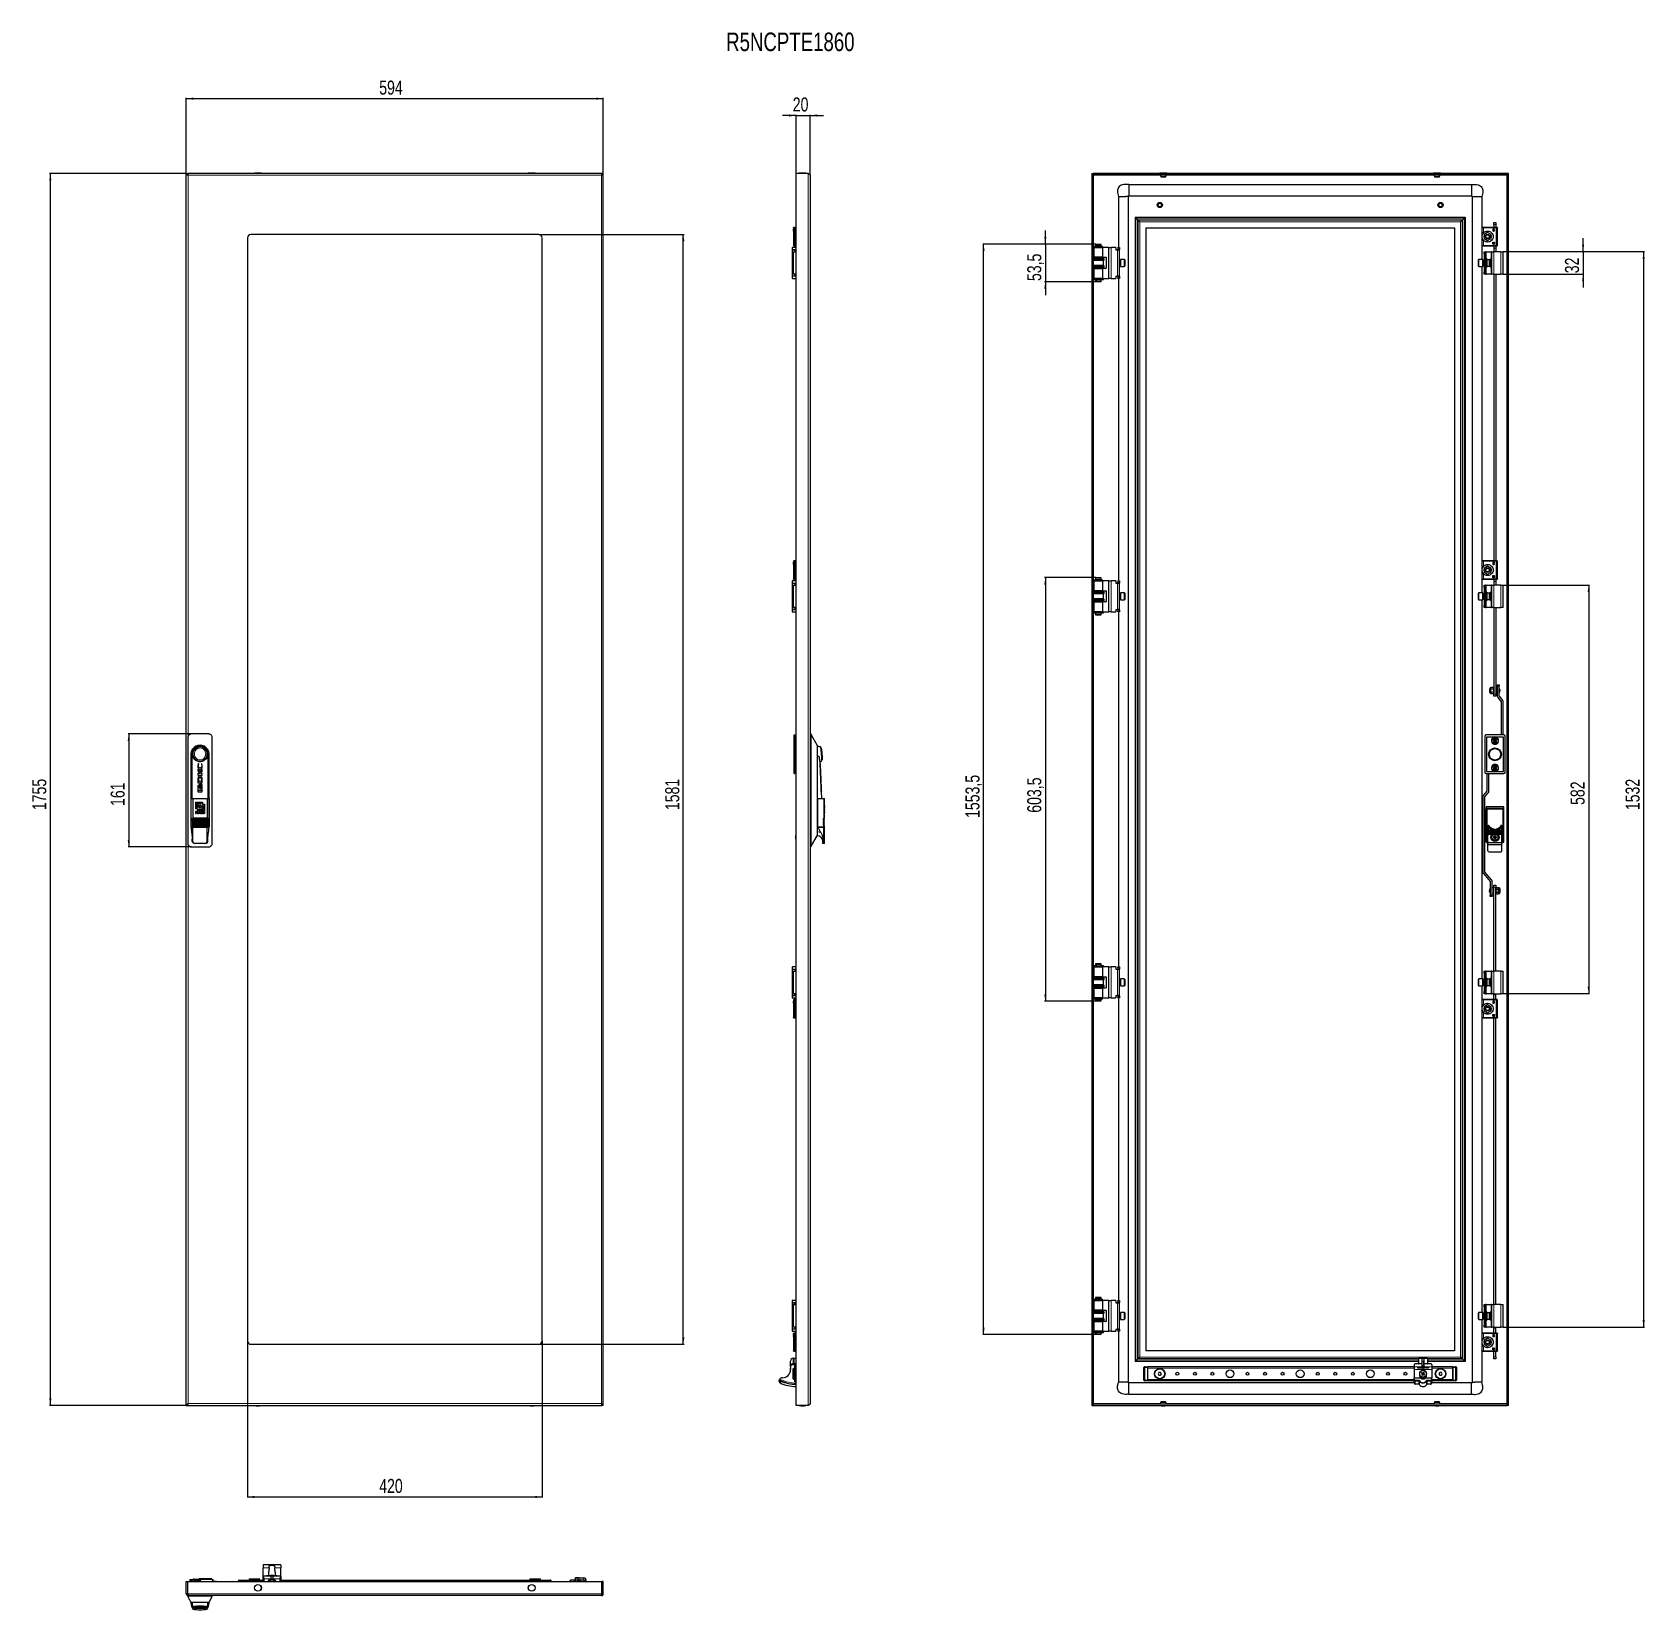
# Model space of a CAD drawing. Header units: millimetres. Extents: x -591 to 1706, y -1269 to 978.
import ezdxf

# ---------------------------------------------------------------- set-up
doc = ezdxf.new("R2010")
doc.units = ezdxf.units.MM
doc.layers.add('FORMAT', color=7, linetype='Continuous')
doc.styles.add('SLDTEXTSTYLE0', font='TXT', dxfattribs={"width": 0.75})
doc.dimstyles.new('SLDDIMSTYLE0', dxfattribs={"dimtxt": 20, "dimasz": 10, "dimexe": 0, "dimexo": 0.0625, "dimgap": 5, "dimtad": 2, "dimdec": 1, "dimrnd": 1e-09, "dimzin": 12, "dimdsep": 46, "dimtxsty": 'SLDTEXTSTYLE0', "dimsah": 1, "dimcen": 0.09, "dimadec": 0, "dimazin": 3, "dimtfac": 1, "dimtofl": 0, "dimtmove": 0, "dimatfit": 3, "dimfxl": 0, "dimfrac": 2, "dimtolj": 1, "dimtzin": 12, "dimarcsym": 0})
doc.dimstyles.new('SLDDIMSTYLE1', dxfattribs={"dimtxt": 20, "dimasz": 10, "dimexe": 0, "dimexo": 0.0625, "dimgap": 5, "dimtad": 2, "dimdec": 1, "dimrnd": 1e-09, "dimzin": 12, "dimdsep": 46, "dimtxsty": 'SLDTEXTSTYLE0', "dimsah": 1, "dimcen": 0.09, "dimadec": 0, "dimazin": 3, "dimtfac": 1, "dimtmove": 0, "dimatfit": 0, "dimfxl": 0, "dimfrac": 2, "dimtolj": 1, "dimtzin": 12, "dimarcsym": 0})

msp = doc.modelspace()

# ---------------------------------------------------------------- texts
at = {"layer": 'FORMAT', "insert": (397.62, 978.05), "char_height": 26.4583, "attachment_point": 1, "style": 'SLDTEXTSTYLE0'}
msp.add_mtext('R5NCPTE1860', dxfattribs=at)

# ---------------------------------------------------------------- blocks, each defined once
blk = doc.blocks.new('_D')
at = {"layer": 'FORMAT'}
for p, q in [((-371.4, 777.4), (-371.4, 884.9)), ((-371.4, 883.9), (222.6, 883.9)), ((222.6, 777.4), (222.6, 884.9))]:
    blk.add_line(p, q, dxfattribs=at)
for points in [[(-371.4, 883.9), (-361.4, 882.3), (-361.4, 885.4)], [(222.6, 883.9), (212.6, 885.4), (212.6, 882.3)]]:
    blk.add_solid(points, dxfattribs=at)
at = {"layer": 'FORMAT', "insert": (-96.6, 909.6), "char_height": 20, "attachment_point": 1, "style": 'SLDTEXTSTYLE0'}
blk.add_mtext('594', dxfattribs=at)
blk = doc.blocks.new('_D_1')
at = {"layer": 'FORMAT'}
for p, q in [((-371.4, 777.4), (-566.1, 777.4)), ((-565.1, -977.6), (-565.1, 777.4)), ((-371.4, -977.6), (-566.1, -977.6))]:
    blk.add_line(p, q, dxfattribs=at)
for points in [[(-565.1, 777.4), (-566.6, 767.4), (-563.5, 767.4)], [(-565.1, -977.6), (-563.5, -967.6), (-566.6, -967.6)]]:
    blk.add_solid(points, dxfattribs=at)
at = {"layer": 'FORMAT', "insert": (-590.9, -129.7), "char_height": 20, "attachment_point": 1, "rotation": 90, "style": 'SLDTEXTSTYLE0'}
blk.add_mtext('1755', dxfattribs=at)
blk = doc.blocks.new('_D_2')
at = {"layer": 'FORMAT'}
for p, q in [((-284.4, -885.7), (-284.4, -1109.1)), ((135.6, -885.7), (135.6, -1109.1)), ((-284.4, -1108.1), (135.6, -1108.1))]:
    blk.add_line(p, q, dxfattribs=at)
for points in [[(-284.4, -1108.1), (-274.4, -1109.7), (-274.4, -1106.6)], [(135.6, -1108.1), (125.6, -1106.6), (125.6, -1109.7)]]:
    blk.add_solid(points, dxfattribs=at)
at = {"layer": 'FORMAT', "insert": (-96.6, -1082.4), "char_height": 20, "attachment_point": 1, "style": 'SLDTEXTSTYLE0'}
blk.add_mtext('420', dxfattribs=at)
blk = doc.blocks.new('_D_3')
at = {"layer": 'FORMAT'}
for p, q in [((130.6, 690.4), (337.6, 690.4)), ((336.6, -890.6), (336.6, 690.4)), ((130.6, -890.6), (337.6, -890.6))]:
    blk.add_line(p, q, dxfattribs=at)
for points in [[(336.6, 690.4), (335.1, 680.4), (338.2, 680.4)], [(336.6, -890.6), (338.2, -880.6), (335.1, -880.6)]]:
    blk.add_solid(points, dxfattribs=at)
at = {"layer": 'FORMAT', "insert": (310.8, -129.7), "char_height": 20, "attachment_point": 1, "rotation": 90, "style": 'SLDTEXTSTYLE0'}
blk.add_mtext('1581', dxfattribs=at)
blk = doc.blocks.new('_D_4')
at = {"layer": 'FORMAT'}
for p, q in [((-363.9, -21.1), (-454.4, -21.1)), ((-453.4, -21.1), (-453.4, -182.1)), ((-363.9, -182.1), (-454.4, -182.1))]:
    blk.add_line(p, q, dxfattribs=at)
for points in [[(-453.4, -21.1), (-454.9, -31.1), (-451.9, -31.1)], [(-453.4, -182.1), (-451.9, -172.1), (-454.9, -172.1)]]:
    blk.add_solid(points, dxfattribs=at)
at = {"layer": 'FORMAT', "insert": (-479.2, -123.8), "char_height": 20, "attachment_point": 1, "rotation": 90, "style": 'SLDTEXTSTYLE0'}
blk.add_mtext('161', dxfattribs=at)
blk = doc.blocks.new('_D_5')
at = {"layer": 'FORMAT'}
for p, q in [((497.3, 859.9), (478, 859.9)), ((497.3, 777.4), (497.3, 860.9)), ((497.3, 859.9), (517.3, 859.9)), ((517.3, 774.8), (517.3, 860.9)), ((517.3, 859.9), (536.5, 859.9))]:
    blk.add_line(p, q, dxfattribs=at)
for points in [[(497.3, 859.9), (487.3, 861.4), (487.3, 858.3)], [(517.3, 859.9), (527.3, 858.3), (527.3, 861.4)]]:
    blk.add_solid(points, dxfattribs=at)
at = {"layer": 'FORMAT', "insert": (492.5, 885.6), "char_height": 20, "attachment_point": 1, "style": 'SLDTEXTSTYLE0'}
blk.add_mtext('20', dxfattribs=at)
blk = doc.blocks.new('_D_6')
at = {"layer": 'FORMAT'}
for p, q in [((924.4, 676.6), (763.3, 676.6)), ((764.3, -876.9), (764.3, 676.6)), ((924.4, -876.9), (763.3, -876.9))]:
    blk.add_line(p, q, dxfattribs=at)
for points in [[(764.3, 676.6), (762.8, 666.6), (765.8, 666.6)], [(764.3, -876.9), (765.8, -866.9), (762.8, -866.9)]]:
    blk.add_solid(points, dxfattribs=at)
at = {"layer": 'FORMAT', "insert": (738.5, -140.8), "char_height": 20, "attachment_point": 1, "rotation": 90, "style": 'SLDTEXTSTYLE0'}
blk.add_mtext('1553,5', dxfattribs=at)
blk = doc.blocks.new('_D_7')
at = {"layer": 'FORMAT'}
for p, q in [((852.3, 676.6), (852.3, 695.8)), ((924.4, 676.6), (851.3, 676.6)), ((852.3, 676.6), (852.3, 623.1)), ((924.4, 623.1), (851.3, 623.1)), ((852.3, 623.1), (852.3, 603.9))]:
    blk.add_line(p, q, dxfattribs=at)
for points in [[(852.3, 676.6), (853.8, 686.6), (850.8, 686.6)], [(852.3, 623.1), (850.8, 613.1), (853.8, 613.1)]]:
    blk.add_solid(points, dxfattribs=at)
at = {"layer": 'FORMAT', "insert": (826.5, 624), "char_height": 20, "attachment_point": 1, "rotation": 90, "style": 'SLDTEXTSTYLE0'}
blk.add_mtext('53,5', dxfattribs=at)
blk = doc.blocks.new('_D_8')
at = {"layer": 'FORMAT'}
for p, q in [((1504.3, 665.9), (1705.6, 665.9)), ((1704.6, 665.9), (1704.6, -866.1)), ((1504.3, -866.1), (1705.6, -866.1))]:
    blk.add_line(p, q, dxfattribs=at)
for points in [[(1704.6, 665.9), (1703.1, 655.9), (1706.2, 655.9)], [(1704.6, -866.1), (1706.2, -856.1), (1703.1, -856.1)]]:
    blk.add_solid(points, dxfattribs=at)
at = {"layer": 'FORMAT', "insert": (1678.8, -129.7), "char_height": 20, "attachment_point": 1, "rotation": 90, "style": 'SLDTEXTSTYLE0'}
blk.add_mtext('1532', dxfattribs=at)
blk = doc.blocks.new('_D_9')
at = {"layer": 'FORMAT'}
for p, q in [((1618.3, 665.9), (1618.3, 685.1)), ((1504.3, 665.9), (1619.3, 665.9)), ((1618.3, 665.9), (1618.3, 633.9)), ((1504.3, 633.9), (1619.3, 633.9)), ((1618.3, 633.9), (1618.3, 614.6))]:
    blk.add_line(p, q, dxfattribs=at)
for points in [[(1618.3, 665.9), (1619.8, 675.9), (1616.8, 675.9)], [(1618.3, 633.9), (1616.8, 623.9), (1619.8, 623.9)]]:
    blk.add_solid(points, dxfattribs=at)
at = {"layer": 'FORMAT', "insert": (1592.5, 635.1), "char_height": 20, "attachment_point": 1, "rotation": 90, "style": 'SLDTEXTSTYLE0'}
blk.add_mtext('32', dxfattribs=at)
blk = doc.blocks.new('_D_10')
at = {"layer": 'FORMAT'}
for p, q in [((924.4, 201.6), (851.3, 201.6)), ((852.3, 201.6), (852.3, -401.9)), ((924.4, -401.9), (851.3, -401.9))]:
    blk.add_line(p, q, dxfattribs=at)
for points in [[(852.3, 201.6), (850.8, 191.6), (853.8, 191.6)], [(852.3, -401.9), (853.8, -391.9), (850.8, -391.9)]]:
    blk.add_solid(points, dxfattribs=at)
at = {"layer": 'FORMAT', "insert": (826.5, -133.4), "char_height": 20, "attachment_point": 1, "rotation": 90, "style": 'SLDTEXTSTYLE0'}
blk.add_mtext('603,5', dxfattribs=at)
blk = doc.blocks.new('_D_11')
at = {"layer": 'FORMAT'}
for p, q in [((1504.3, 190.9), (1627.3, 190.9)), ((1626.3, 190.9), (1626.3, -391.1)), ((1504.3, -391.1), (1627.3, -391.1))]:
    blk.add_line(p, q, dxfattribs=at)
for points in [[(1626.3, 190.9), (1624.8, 180.9), (1627.8, 180.9)], [(1626.3, -391.1), (1627.8, -381.1), (1624.8, -381.1)]]:
    blk.add_solid(points, dxfattribs=at)
at = {"layer": 'FORMAT', "insert": (1600.5, -122.3), "char_height": 20, "attachment_point": 1, "rotation": 90, "style": 'SLDTEXTSTYLE0'}
blk.add_mtext('582', dxfattribs=at)

# ---------------------------------------------------------------- dimensions: what is measured, and where the dimension line sits
at = {"layer": 'FORMAT'}
for base, p1, p2, dimstyle, picture, middle in [((222.61, 883.86), (-371.39, 777.36), (222.61, 777.36), 'SLDDIMSTYLE0', '_D', (-74.39, 883.86)), ((517.27, 859.86), (497.27, 777.36), (517.27, 774.76), 'SLDDIMSTYLE1', '_D_5', (507.27, 859.86)), ((135.61, -1108.14), (-284.39, -885.64), (135.61, -885.64), 'SLDDIMSTYLE0', '_D_2', (-74.39, -1108.14))]:
    dim = msp.add_linear_dim(base=base, p1=p1, p2=p2, dimstyle=dimstyle, dxfattribs=at)
    dim.commit()
    dim.dimension.update_dxf_attribs({"geometry": picture, "text_midpoint": middle, "dimtype": 160})
for base, p1, p2, dimstyle, picture, middle in [((-565.09, 777.36), (-371.39, -977.64), (-371.39, 777.36), 'SLDDIMSTYLE0', '_D_1', (-565.09, -100.14)), ((336.62, 690.36), (130.61, -890.64), (130.61, 690.36), 'SLDDIMSTYLE0', '_D_3', (336.62, -100.14)), ((852.29, 623.11), (924.37, 676.61), (924.37, 623.11), 'SLDDIMSTYLE1', '_D_7', (852.29, 649.86)), ((764.29, 676.61), (924.37, -876.89), (924.37, 676.61), 'SLDDIMSTYLE0', '_D_6', (764.29, -100.14)), ((1618.3, 633.86), (1504.3, 665.86), (1504.3, 633.86), 'SLDDIMSTYLE1', '_D_9', (1618.3, 649.86)), ((1704.61, -866.14), (1504.3, 665.86), (1504.3, -866.14), 'SLDDIMSTYLE0', '_D_8', (1704.61, -100.14)), ((852.29, -401.89), (924.37, 201.61), (924.37, -401.89), 'SLDDIMSTYLE0', '_D_10', (852.29, -100.14)), ((1626.3, -391.14), (1504.3, 190.86), (1504.3, -391.14), 'SLDDIMSTYLE0', '_D_11', (1626.3, -100.14)), ((-453.39, -182.14), (-363.89, -21.14), (-363.89, -182.14), 'SLDDIMSTYLE0', '_D_4', (-453.39, -101.64))]:
    dim = msp.add_linear_dim(base=base, p1=p1, p2=p2, angle=90, dimstyle=dimstyle, dxfattribs=at)
    dim.commit()
    dim.dimension.update_dxf_attribs({"geometry": picture, "text_midpoint": middle, "dimtype": 160})

# ---------------------------------------------------------------- linework, layer by layer
at = {"color": 7, "linetype": 'Continuous', "lineweight": 25}
for p, q in [((-371.39, -977.64), (-371.39, 777.36)), ((-371.39, 777.36), (-369.39, 777.36)), ((220.31, 777.36), (-369.09, 777.36)), ((-369.09, 775.64), (-369.09, 777.36)), ((220.31, 777.36), (220.31, 775.65)), ((222.61, 777.36), (220.61, 777.36)), ((222.61, -977.64), (222.61, 777.36)), ((497.27, -977.64), (497.27, 777.36)), ((514.67, 777.36), (497.27, 777.36)), ((517.27, 774.76), (517.27, -24.15)), ((918.3, 777.36), (918.3, -977.64)), ((918.3, 777.36), (920.3, 777.36)), ((920.3, 777.36), (920.3, -977.64)), ((1510, 777.36), (920.6, 777.36)), ((920.6, 775.36), (920.6, 777.36)), ((1510, 775.36), (920.6, 775.36)), ((920.9, 774.76), (920.7, 775.36)), ((971.3, 761.36), (971.3, 745.52)), ((971.3, 761.36), (1459.3, 761.36)), ((1020.3, 772.74), (1016.71, 772.74)), ((1017.19, 772.36), (1023.4, 772.36)), ((1023.89, 772.74), (1020.3, 772.74)), ((1413.89, 772.74), (1406.71, 772.74)), ((1407.19, 772.36), (1413.4, 772.36)), ((1509.91, 775.36), (1509.7, 774.76)), ((1510, 775.36), (1510, 777.36)), ((1510.3, -977.64), (1510.3, 777.36)), ((1512.3, 777.36), (1510.3, 777.36)), ((1512.3, -977.64), (1512.3, 777.36)), ((956.3, 744.36), (957.27, 744.36)), ((956.3, 744.36), (956.3, 671.86)), ((957.27, 744.36), (959.73, 744.36)), ((959.73, 744.36), (963.3, 744.36)), ((963.3, 744.36), (966.87, 744.36)), ((970.3, 744.36), (970.3, -944.64)), ((971.3, 745.36), (1459.3, 745.36)), ((1460.3, 744.36), (1460.3, -944.64)), ((1474.3, 744.36), (1474.3, 700.03)), ((980.3, 714.86), (980.3, -915.14)), ((980.3, 714.86), (981.3, 713.86)), ((980.3, 714.86), (1450.3, 714.86)), ((981.4, 713.76), (983.7, 711.45)), ((1446.89, 711.45), (1449.2, 713.76)), ((1449.3, 713.86), (1450.3, 714.86)), ((1450.3, 714.86), (1450.3, -915.14)), ((130.61, 690.36), (-279.39, 690.36)), ((493.67, 699.86), (493.67, 674.86)), ((497.27, 700.36), (495.67, 700.36)), ((983.7, 711.45), (984.4, 710.76)), ((984.4, 710.76), (986.7, 708.45)), ((995.3, 699.86), (1435.3, 699.86)), ((995.3, 699.86), (995.3, -900.14)), ((1435.3, 699.86), (1435.3, -900.14)), ((1443.89, 708.45), (1446.2, 710.76)), ((1446.2, 710.76), (1446.89, 711.45)), ((1474.3, 699.86), (1474.3, 674.86)), ((1475.13, 690.48), (1476.63, 692.74)), ((1494.3, 700.36), (1476.3, 700.36)), ((1482.3, 693.07), (1477.35, 690.21)), ((1477.35, 690.21), (1477.35, 688.36)), ((1487.25, 690.21), (1482.3, 693.07)), ((1487.25, 688.36), (1487.25, 690.21)), ((1489.74, 697.31), (1489.74, 695.45)), ((1490.2, 695.45), (1490.2, 695.73)), ((1490.27, 697.06), (1490.27, 697.28)), ((1490.65, 697.06), (1490.27, 697.06)), ((1490.27, 696.71), (1490.7, 696.71)), ((1490.27, 696.12), (1490.27, 696.71)), ((1491, 707.56), (1494, 707.56)), ((1491, 704.56), (1491, 707.56)), ((1491, 704.56), (1491, 700.36)), ((1494, 707.56), (1494, 704.56)), ((1494, 704.56), (1494, 700.36)), ((1494.9, 700.36), (1494.65, 700.36)), ((1496.3, 674.86), (1496.3, 699.86)), ((-284.39, 685.36), (-284.39, -885.64)), ((135.61, -885.64), (135.61, 685.36)), ((491.72, 671.36), (491.72, 669.36)), ((497.27, 671.86), (492.22, 671.86)), ((492.22, 668.86), (495.72, 668.86)), ((492.22, 668.86), (492.22, 668.56)), ((492.22, 631.16), (492.22, 668.56)), ((492.22, 668.56), (495.22, 668.56)), ((494.72, 668.86), (494.72, 668.56)), ((495.22, 668.56), (495.72, 668.56)), ((495.67, 674.36), (497.27, 674.36)), ((495.72, 668.56), (495.72, 668.86)), ((920.65, 673.56), (920.65, 672.66)), ((920.65, 673.56), (933.53, 673.56)), ((920.65, 672.66), (933.53, 672.66)), ((921.35, 671.86), (921.35, 657.86)), ((921.35, 671.86), (934.25, 671.86)), ((924.37, 676.61), (923.8, 675.61)), ((923.8, 675.61), (923.8, 673.61)), ((931.8, 675.61), (923.8, 675.61)), ((928.55, 673.61), (923.8, 673.61)), ((923.8, 672.61), (923.8, 671.86)), ((928.55, 672.61), (923.8, 672.61)), ((924.3, 673.61), (924.3, 673.56)), ((924.3, 672.66), (924.3, 672.61)), ((924.37, 676.61), (931.22, 676.61)), ((931.8, 673.61), (928.55, 673.61)), ((931.8, 672.61), (928.55, 672.61)), ((931.8, 675.61), (931.22, 676.61)), ((931.3, 673.56), (931.3, 673.61)), ((931.3, 672.61), (931.3, 672.66)), ((931.8, 673.61), (931.8, 675.61)), ((931.8, 671.86), (931.8, 672.61)), ((933.53, 673.56), (933.62, 673.56)), ((933.53, 672.66), (933.62, 672.66)), ((933.62, 672.66), (933.62, 673.56)), ((933.62, 673.56), (933.83, 673.56)), ((933.62, 672.66), (933.83, 672.66)), ((933.83, 672.66), (933.83, 673.56)), ((934.25, 657.86), (934.25, 671.86)), ((942.35, 671.86), (934.25, 671.86)), ((942.85, 671.86), (942.35, 671.86)), ((942.85, 671.86), (945.85, 671.86)), ((942.85, 627.86), (942.85, 671.86)), ((952.85, 671.86), (945.85, 671.86)), ((952.85, 671.86), (952.85, 668.56)), ((952.85, 668.56), (954.85, 668.56)), ((954.85, 668.56), (957.85, 668.56)), ((955.35, 671.86), (957.85, 671.86)), ((955.35, 671.36), (955.35, 671.86)), ((955.35, 671.36), (955.35, 669.36)), ((955.35, 668.86), (955.35, 669.36)), ((957.85, 668.86), (955.35, 668.86)), ((955.35, 668.86), (955.35, 668.56)), ((957.85, 671.86), (957.85, 671.36)), ((957.85, 671.36), (957.85, 669.36)), ((957.85, 669.36), (957.85, 668.86)), ((957.85, 668.56), (957.85, 668.86)), ((957.85, 631.16), (957.85, 668.56)), ((1474.3, 674.68), (1474.3, 654.86)), ((1476.63, 681.97), (1475.13, 684.23)), ((1476.3, 674.36), (1494.3, 674.36)), ((1477.35, 688.36), (1479.31, 688.36)), ((1477.35, 686.36), (1477.35, 688.36)), ((1477.35, 686.36), (1477.35, 684.5)), ((1477.35, 686.36), (1479.31, 686.36)), ((1477.35, 684.5), (1482.3, 681.64)), ((1480.01, 688.36), (1479.31, 688.36)), ((1479.31, 686.36), (1480.01, 686.36)), ((1482.3, 681.64), (1487.25, 684.5)), ((1485.28, 688.36), (1484.59, 688.36)), ((1484.59, 686.36), (1485.28, 686.36)), ((1485.28, 688.36), (1487.25, 688.36)), ((1485.28, 686.36), (1487.25, 686.36)), ((1487.25, 688.36), (1487.25, 686.36)), ((1487.25, 684.5), (1487.25, 686.36)), ((1489.74, 677.4), (1489.74, 679.26)), ((1490.2, 679.26), (1490.2, 678.98)), ((1490.27, 678), (1490.27, 678.59)), ((1490.7, 678), (1490.27, 678)), ((1490.65, 677.65), (1490.27, 677.65)), ((1490.27, 677.65), (1490.27, 677.43)), ((1491, 674.45), (1491, 671.06)), ((1491, 671.06), (1491, 665.86)), ((1494, 674.45), (1494, 671.06)), ((1494, 671.06), (1494, 665.86)), ((1494.65, 674.36), (1494.9, 674.36)), ((493.77, 665.86), (496.77, 665.86)), ((493.77, 633.86), (493.77, 665.86)), ((497.27, 665.86), (496.77, 665.86)), ((920.3, 656.86), (935.3, 656.86)), ((935.3, 656.26), (920.3, 656.26)), ((935.3, 653.46), (920.3, 653.46)), ((935.3, 646.26), (920.3, 646.26)), ((935.3, 643.46), (920.3, 643.46)), ((934.25, 657.86), (921.35, 657.86)), ((923.8, 657.86), (923.8, 656.86)), ((931.8, 656.86), (931.8, 657.86)), ((934.25, 657.86), (938.35, 657.86)), ((935.3, 656.26), (935.3, 656.86)), ((936, 655.57), (935.3, 656.26)), ((935.3, 653.46), (936, 654.14)), ((935.3, 646.26), (935.3, 653.46)), ((936, 645.57), (935.3, 646.26)), ((935.3, 643.46), (936, 644.14)), ((935.3, 642.86), (935.3, 643.46)), ((938.85, 657.36), (938.85, 642.36)), ((959.1, 652.86), (957.85, 652.86)), ((957.85, 646.86), (959.1, 646.86)), ((964.75, 654.86), (959.35, 654.86)), ((959.35, 654.86), (959.35, 644.86)), ((959.35, 644.86), (964.75, 644.86)), ((965.35, 654.26), (965.35, 645.46)), ((1469.3, 647.61), (1469.3, 654.26)), ((1469.3, 645.46), (1469.3, 647.61)), ((1475.3, 654.86), (1469.9, 654.86)), ((1469.9, 644.86), (1475.3, 644.86)), ((1474.3, 644.86), (1474.3, 225.03)), ((1475.3, 647.3), (1475.3, 654.86)), ((1475.3, 644.86), (1475.3, 647.3)), ((1476.8, 652.86), (1475.55, 652.86)), ((1475.55, 646.86), (1476.8, 646.86)), ((1477.3, 654.86), (1476.8, 654.86)), ((1476.8, 654.86), (1476.8, 653.64)), ((1476.8, 653.64), (1476.8, 644.86)), ((1476.8, 644.86), (1477.3, 644.86)), ((1477.3, 665.86), (1479.3, 665.86)), ((1477.3, 664.86), (1477.3, 665.86)), ((1477.3, 663.86), (1477.3, 664.86)), ((1477.3, 662.86), (1477.3, 663.86)), ((1479.3, 662.86), (1477.3, 662.86)), ((1477.3, 662.86), (1477.3, 662.36)), ((1479.3, 662.36), (1477.3, 662.36)), ((1477.3, 662.36), (1477.3, 637.36)), ((1479.3, 665.86), (1479.3, 664.86)), ((1480.3, 665.86), (1479.3, 665.86)), ((1479.3, 663.86), (1479.3, 664.86)), ((1479.3, 663.86), (1479.3, 662.86)), ((1479.3, 662.86), (1479.3, 662.36)), ((1479.3, 662.36), (1479.3, 637.36)), ((1479.3, 655.86), (1480.3, 655.86)), ((1480.3, 643.86), (1479.3, 643.86)), ((1480.3, 665.86), (1487.3, 665.86)), ((1481, 655.86), (1480.3, 655.86)), ((1480.3, 643.86), (1481, 643.86)), ((1481, 655.86), (1481, 655.41)), ((1481, 644.31), (1481, 643.86)), ((1484.93, 654.36), (1481.8, 654.36)), ((1481.8, 645.36), (1481.8, 654.36)), ((1481.8, 645.36), (1484.93, 645.36)), ((1485.8, 653.86), (1484.93, 654.36)), ((1484.93, 645.36), (1484.93, 654.36)), ((1484.93, 645.36), (1485.8, 645.86)), ((1485.8, 645.86), (1485.8, 653.86)), ((1486.6, 643.86), (1486.6, 655.86)), ((1487.3, 655.86), (1486.6, 655.86)), ((1486.6, 643.86), (1487.3, 643.86)), ((1488.3, 665.86), (1487.3, 665.86)), ((1487.3, 655.86), (1488.3, 655.86)), ((1488.3, 643.86), (1487.3, 643.86)), ((1488.3, 665.86), (1491.3, 665.86)), ((1488.3, 633.86), (1488.3, 665.86)), ((1501.3, 665.86), (1491.3, 665.86)), ((1501.3, 665.86), (1504.3, 665.86)), ((1504.3, 633.86), (1504.3, 665.86)), ((491.72, 630.36), (491.72, 628.36)), ((495.22, 631.16), (492.22, 631.16)), ((492.22, 631.16), (492.22, 630.86)), ((495.72, 630.86), (492.22, 630.86)), ((492.22, 627.86), (497.27, 627.86)), ((496.77, 633.86), (493.77, 633.86)), ((494.72, 631.16), (494.72, 630.86)), ((495.72, 631.16), (495.22, 631.16)), ((495.72, 630.86), (495.72, 631.16)), ((496.77, 633.86), (497.27, 633.86)), ((920.3, 642.86), (935.3, 642.86)), ((920.65, 627.06), (920.65, 626.16)), ((920.65, 627.06), (924.64, 627.06)), ((920.65, 626.16), (924.64, 626.16)), ((921.35, 641.86), (921.35, 627.86)), ((921.35, 641.86), (934.25, 641.86)), ((934.25, 627.86), (921.35, 627.86)), ((923.8, 642.86), (923.8, 641.86)), ((923.8, 627.86), (923.8, 627.11)), ((928.55, 627.11), (923.8, 627.11)), ((923.8, 626.11), (923.8, 624.11)), ((928.55, 626.11), (923.8, 626.11)), ((923.8, 624.11), (924.37, 623.11)), ((923.8, 624.11), (928.55, 624.11)), ((924.3, 627.11), (924.3, 627.06)), ((924.3, 626.16), (924.3, 626.11)), ((928.44, 623.11), (924.37, 623.11)), ((924.64, 627.06), (925.29, 627.06)), ((924.64, 626.16), (925.29, 626.16)), ((925.29, 627.06), (925.63, 627.06)), ((925.29, 626.16), (925.63, 626.16)), ((925.63, 626.16), (925.63, 627.06)), ((925.63, 627.06), (925.63, 627.06)), ((925.63, 626.16), (925.63, 626.16)), ((931.22, 623.11), (928.44, 623.11)), ((931.8, 627.11), (928.55, 627.11)), ((931.8, 626.11), (928.55, 626.11)), ((928.55, 624.11), (931.8, 624.11)), ((930.72, 627.06), (930.72, 626.16)), ((930.72, 627.06), (930.74, 627.06)), ((930.72, 626.16), (930.74, 626.16)), ((930.74, 627.06), (932.04, 627.06)), ((930.74, 626.16), (932.04, 626.16)), ((931.22, 623.11), (931.8, 624.11)), ((931.3, 627.06), (931.3, 627.11)), ((931.3, 626.11), (931.3, 626.16)), ((931.8, 641.86), (931.8, 642.86)), ((931.8, 627.11), (931.8, 627.86)), ((931.8, 624.11), (931.8, 626.11)), ((932.04, 627.06), (932.76, 627.06)), ((932.04, 626.16), (932.76, 626.16)), ((932.76, 627.06), (934.95, 627.06)), ((932.76, 626.16), (934.95, 626.16)), ((934.25, 627.86), (934.25, 641.86)), ((938.35, 641.86), (934.25, 641.86)), ((934.25, 627.86), (942.35, 627.86)), ((934.95, 626.16), (934.95, 627.06)), ((942.35, 627.86), (942.85, 627.86)), ((945.85, 627.86), (942.85, 627.86)), ((945.85, 627.86), (952.85, 627.86)), ((952.85, 631.16), (954.85, 631.16)), ((952.85, 631.16), (952.85, 627.86)), ((957.85, 631.16), (954.85, 631.16)), ((955.35, 631.16), (955.35, 630.86)), ((955.35, 630.86), (957.85, 630.86)), ((955.35, 630.36), (955.35, 630.86)), ((955.35, 630.36), (955.35, 628.36)), ((955.35, 627.86), (955.35, 628.36)), ((957.85, 627.86), (955.35, 627.86)), ((956.3, 627.86), (956.3, 196.86)), ((957.85, 630.86), (957.85, 631.16)), ((957.85, 630.86), (957.85, 630.36)), ((957.85, 630.36), (957.85, 628.36)), ((957.85, 628.36), (957.85, 627.86)), ((1479.3, 637.36), (1477.3, 637.36)), ((1477.3, 637.36), (1477.3, 636.86)), ((1477.3, 635.86), (1477.3, 636.86)), ((1477.3, 636.86), (1479.3, 636.86)), ((1477.3, 634.86), (1477.3, 635.86)), ((1477.3, 633.86), (1477.3, 634.86)), ((1479.3, 633.86), (1477.3, 633.86)), ((1479.3, 637.36), (1479.3, 636.86)), ((1479.3, 636.86), (1479.3, 635.86)), ((1479.3, 634.86), (1479.3, 635.86)), ((1479.3, 634.86), (1479.3, 633.86)), ((1479.3, 633.86), (1480.3, 633.86)), ((1487.3, 633.86), (1480.3, 633.86)), ((1487.3, 633.86), (1488.3, 633.86)), ((1491.3, 633.86), (1488.3, 633.86)), ((1491, 633.86), (1491, 225.36)), ((1491.3, 633.86), (1501.3, 633.86)), ((1494, 633.86), (1494, 225.36)), ((1504.3, 633.86), (1501.3, 633.86)), ((493.67, 224.86), (493.67, 199.86)), ((497.27, 225.36), (495.67, 225.36)), ((1474.3, 224.86), (1474.3, 199.86)), ((1475.13, 215.48), (1476.63, 217.74)), ((1476.63, 206.97), (1475.13, 209.23)), ((1494.3, 225.36), (1476.3, 225.36)), ((1482.3, 218.07), (1477.35, 215.21)), ((1477.35, 215.21), (1477.35, 213.36)), ((1477.35, 213.36), (1479.31, 213.36)), ((1477.35, 211.36), (1477.35, 213.36)), ((1477.35, 211.36), (1477.35, 209.5)), ((1477.35, 211.36), (1479.31, 211.36)), ((1477.35, 209.5), (1482.3, 206.64)), ((1480.01, 213.36), (1479.31, 213.36)), ((1479.31, 211.36), (1480.01, 211.36)), ((1487.25, 215.21), (1482.3, 218.07)), ((1482.3, 206.64), (1487.25, 209.5)), ((1485.28, 213.36), (1484.59, 213.36)), ((1484.59, 211.36), (1485.28, 211.36)), ((1485.28, 213.36), (1487.25, 213.36)), ((1485.28, 211.36), (1487.25, 211.36)), ((1487.25, 213.36), (1487.25, 215.21)), ((1487.25, 213.36), (1487.25, 211.36)), ((1487.25, 209.5), (1487.25, 211.36)), ((1489.74, 222.31), (1489.74, 220.45)), ((1490.2, 220.45), (1490.2, 220.73)), ((1490.27, 222.06), (1490.27, 222.28)), ((1490.65, 222.06), (1490.27, 222.06)), ((1490.27, 221.71), (1490.7, 221.71)), ((1490.27, 221.12), (1490.27, 221.71)), ((1494.9, 225.36), (1494.65, 225.36)), ((1496.3, 199.86), (1496.3, 224.86)), ((491.72, 196.36), (491.72, 194.36)), ((497.27, 196.86), (492.22, 196.86)), ((492.22, 193.86), (495.72, 193.86)), ((492.22, 193.86), (492.22, 193.56)), ((492.22, 156.16), (492.22, 193.56)), ((492.22, 193.56), (495.22, 193.56)), ((493.77, 190.86), (496.77, 190.86)), ((493.77, 158.86), (493.77, 190.86)), ((494.72, 193.86), (494.72, 193.56)), ((495.22, 193.56), (495.72, 193.56)), ((495.67, 199.36), (497.27, 199.36)), ((495.72, 193.56), (495.72, 193.86)), ((497.27, 190.86), (496.77, 190.86)), ((920.65, 198.56), (920.65, 197.66)), ((920.65, 198.56), (933.53, 198.56)), ((920.65, 197.66), (933.53, 197.66)), ((921.35, 196.86), (921.35, 182.86)), ((921.35, 196.86), (934.25, 196.86)), ((924.37, 201.61), (923.8, 200.61)), ((923.8, 200.61), (923.8, 198.61)), ((931.8, 200.61), (923.8, 200.61)), ((928.55, 198.61), (923.8, 198.61)), ((923.8, 197.61), (923.8, 196.86)), ((928.55, 197.61), (923.8, 197.61)), ((924.3, 198.61), (924.3, 198.56)), ((924.3, 197.66), (924.3, 197.61)), ((924.37, 201.61), (931.22, 201.61)), ((931.8, 198.61), (928.55, 198.61)), ((931.8, 197.61), (928.55, 197.61)), ((931.8, 200.61), (931.22, 201.61)), ((931.3, 198.56), (931.3, 198.61)), ((931.3, 197.61), (931.3, 197.66)), ((931.8, 198.61), (931.8, 200.61)), ((931.8, 196.86), (931.8, 197.61)), ((933.53, 198.56), (933.62, 198.56)), ((933.53, 197.66), (933.62, 197.66)), ((933.62, 197.66), (933.62, 198.56)), ((933.62, 198.56), (933.83, 198.56)), ((933.62, 197.66), (933.83, 197.66)), ((933.83, 197.66), (933.83, 198.56)), ((934.25, 182.86), (934.25, 196.86)), ((942.35, 196.86), (934.25, 196.86)), ((942.85, 196.86), (942.35, 196.86)), ((942.85, 196.86), (945.85, 196.86)), ((942.85, 152.86), (942.85, 196.86)), ((952.85, 196.86), (945.85, 196.86)), ((952.85, 196.86), (952.85, 193.56)), ((952.85, 193.56), (954.85, 193.56)), ((954.85, 193.56), (957.85, 193.56)), ((955.35, 196.86), (957.85, 196.86)), ((955.35, 196.36), (955.35, 196.86)), ((955.35, 196.36), (955.35, 194.36)), ((955.35, 193.86), (955.35, 194.36)), ((957.85, 193.86), (955.35, 193.86)), ((955.35, 193.86), (955.35, 193.56)), ((957.85, 196.86), (957.85, 196.36)), ((957.85, 196.36), (957.85, 194.36)), ((957.85, 194.36), (957.85, 193.86)), ((957.85, 193.56), (957.85, 193.86)), ((957.85, 156.16), (957.85, 193.56)), ((1474.3, 199.68), (1474.3, 179.86)), ((1476.3, 199.36), (1494.3, 199.36)), ((1477.3, 190.86), (1479.3, 190.86)), ((1477.3, 189.86), (1477.3, 190.86)), ((1477.3, 188.86), (1477.3, 189.86)), ((1477.3, 187.86), (1477.3, 188.86)), ((1479.3, 187.86), (1477.3, 187.86)), ((1477.3, 187.86), (1477.3, 187.36)), ((1479.3, 187.36), (1477.3, 187.36)), ((1477.3, 187.36), (1477.3, 162.36)), ((1479.3, 190.86), (1479.3, 189.86)), ((1480.3, 190.86), (1479.3, 190.86)), ((1479.3, 188.86), (1479.3, 189.86)), ((1479.3, 188.86), (1479.3, 187.86)), ((1479.3, 187.86), (1479.3, 187.36)), ((1479.3, 187.36), (1479.3, 162.36)), ((1480.3, 190.86), (1487.3, 190.86)), ((1488.3, 190.86), (1487.3, 190.86)), ((1488.3, 190.86), (1491.3, 190.86)), ((1488.3, 158.86), (1488.3, 190.86)), ((1489.74, 202.4), (1489.74, 204.26)), ((1490.2, 204.26), (1490.2, 203.98)), ((1490.27, 203), (1490.27, 203.59)), ((1490.7, 203), (1490.27, 203)), ((1490.65, 202.65), (1490.27, 202.65)), ((1490.27, 202.65), (1490.27, 202.43)), ((1491, 199.45), (1491, 196.06)), ((1491, 196.06), (1491, 190.86)), ((1501.3, 190.86), (1491.3, 190.86)), ((1494, 199.45), (1494, 196.06)), ((1494, 196.06), (1494, 190.86)), ((1494.65, 199.36), (1494.9, 199.36)), ((1501.3, 190.86), (1504.3, 190.86)), ((1504.3, 158.86), (1504.3, 190.86)), ((920.3, 181.86), (935.3, 181.86)), ((935.3, 181.26), (920.3, 181.26)), ((935.3, 178.46), (920.3, 178.46)), ((935.3, 171.26), (920.3, 171.26)), ((935.3, 168.46), (920.3, 168.46)), ((920.3, 167.86), (935.3, 167.86)), ((934.25, 182.86), (921.35, 182.86)), ((921.35, 166.86), (921.35, 152.86)), ((921.35, 166.86), (934.25, 166.86)), ((923.8, 182.86), (923.8, 181.86)), ((923.8, 167.86), (923.8, 166.86)), ((931.8, 181.86), (931.8, 182.86)), ((931.8, 166.86), (931.8, 167.86)), ((934.25, 182.86), (938.35, 182.86)), ((934.25, 152.86), (934.25, 166.86)), ((938.35, 166.86), (934.25, 166.86)), ((935.3, 181.26), (935.3, 181.86)), ((936, 180.57), (935.3, 181.26)), ((935.3, 178.46), (936, 179.14)), ((935.3, 171.26), (935.3, 178.46)), ((936, 170.57), (935.3, 171.26)), ((935.3, 168.46), (936, 169.14)), ((935.3, 167.86), (935.3, 168.46)), ((938.85, 182.36), (938.85, 167.36)), ((959.1, 177.86), (957.85, 177.86)), ((957.85, 171.86), (959.1, 171.86)), ((964.75, 179.86), (959.35, 179.86)), ((959.35, 179.86), (959.35, 169.86)), ((959.35, 169.86), (964.75, 169.86)), ((965.35, 179.26), (965.35, 170.46)), ((1469.3, 172.61), (1469.3, 179.26)), ((1469.3, 170.46), (1469.3, 172.61)), ((1475.3, 179.86), (1469.9, 179.86)), ((1469.9, 169.86), (1475.3, 169.86)), ((1474.3, 169.86), (1474.3, -370.14)), ((1475.3, 172.3), (1475.3, 179.86)), ((1475.3, 169.86), (1475.3, 172.3)), ((1476.8, 177.86), (1475.55, 177.86)), ((1475.55, 171.86), (1476.8, 171.86)), ((1477.3, 179.86), (1476.8, 179.86)), ((1476.8, 179.86), (1476.8, 178.64)), ((1476.8, 178.64), (1476.8, 169.86)), ((1476.8, 169.86), (1477.3, 169.86)), ((1479.3, 162.36), (1477.3, 162.36)), ((1477.3, 162.36), (1477.3, 161.86)), ((1477.3, 161.86), (1479.3, 161.86)), ((1477.3, 160.86), (1477.3, 161.86)), ((1477.3, 159.86), (1477.3, 160.86)), ((1479.3, 180.86), (1480.3, 180.86)), ((1480.3, 168.86), (1479.3, 168.86)), ((1479.3, 162.36), (1479.3, 161.86)), ((1479.3, 161.86), (1479.3, 160.86)), ((1479.3, 159.86), (1479.3, 160.86)), ((1481, 180.86), (1480.3, 180.86)), ((1480.3, 168.86), (1481, 168.86)), ((1481, 180.86), (1481, 180.41)), ((1481, 169.31), (1481, 168.86)), ((1484.93, 179.36), (1481.8, 179.36)), ((1481.8, 170.36), (1481.8, 179.36)), ((1481.8, 170.36), (1484.93, 170.36)), ((1485.8, 178.86), (1484.93, 179.36)), ((1484.93, 170.36), (1484.93, 179.36)), ((1484.93, 170.36), (1485.8, 170.86)), ((1485.8, 170.86), (1485.8, 178.86)), ((1486.6, 168.86), (1486.6, 180.86)), ((1487.3, 180.86), (1486.6, 180.86)), ((1486.6, 168.86), (1487.3, 168.86)), ((1487.3, 180.86), (1488.3, 180.86)), ((1488.3, 168.86), (1487.3, 168.86)), ((491.72, 155.36), (491.72, 153.36)), ((495.22, 156.16), (492.22, 156.16)), ((492.22, 156.16), (492.22, 155.86)), ((495.72, 155.86), (492.22, 155.86)), ((492.22, 152.86), (497.27, 152.86)), ((496.77, 158.86), (493.77, 158.86)), ((494.72, 156.16), (494.72, 155.86)), ((495.72, 156.16), (495.22, 156.16)), ((495.72, 155.86), (495.72, 156.16)), ((496.77, 158.86), (497.27, 158.86)), ((920.65, 152.06), (920.65, 151.16)), ((920.65, 152.06), (924.64, 152.06)), ((920.65, 151.16), (924.64, 151.16)), ((934.25, 152.86), (921.35, 152.86)), ((923.8, 152.86), (923.8, 152.11)), ((928.55, 152.11), (923.8, 152.11)), ((923.8, 151.11), (923.8, 149.11)), ((928.55, 151.11), (923.8, 151.11)), ((923.8, 149.11), (924.37, 148.11)), ((923.8, 149.11), (928.55, 149.11)), ((924.3, 152.11), (924.3, 152.06)), ((924.3, 151.16), (924.3, 151.11)), ((928.44, 148.11), (924.37, 148.11)), ((924.64, 152.06), (925.29, 152.06)), ((924.64, 151.16), (925.29, 151.16)), ((925.29, 152.06), (925.63, 152.06)), ((925.29, 151.16), (925.63, 151.16)), ((925.63, 151.16), (925.63, 152.06)), ((925.63, 152.06), (925.63, 152.06)), ((925.63, 151.16), (925.63, 151.16)), ((931.22, 148.11), (928.44, 148.11)), ((931.8, 152.11), (928.55, 152.11)), ((931.8, 151.11), (928.55, 151.11)), ((928.55, 149.11), (931.8, 149.11)), ((930.72, 152.06), (930.72, 151.16)), ((930.72, 152.06), (930.74, 152.06)), ((930.72, 151.16), (930.74, 151.16)), ((930.74, 152.06), (932.04, 152.06)), ((930.74, 151.16), (932.04, 151.16)), ((931.22, 148.11), (931.8, 149.11)), ((931.3, 152.06), (931.3, 152.11)), ((931.3, 151.11), (931.3, 151.16)), ((931.8, 152.11), (931.8, 152.86)), ((931.8, 149.11), (931.8, 151.11)), ((932.04, 152.06), (932.76, 152.06)), ((932.04, 151.16), (932.76, 151.16)), ((932.76, 152.06), (934.95, 152.06)), ((932.76, 151.16), (934.95, 151.16)), ((934.25, 152.86), (942.35, 152.86)), ((934.95, 151.16), (934.95, 152.06)), ((942.35, 152.86), (942.85, 152.86)), ((945.85, 152.86), (942.85, 152.86)), ((945.85, 152.86), (952.85, 152.86)), ((952.85, 156.16), (954.85, 156.16)), ((952.85, 156.16), (952.85, 152.86)), ((957.85, 156.16), (954.85, 156.16)), ((955.35, 156.16), (955.35, 155.86)), ((955.35, 155.86), (957.85, 155.86)), ((955.35, 155.36), (955.35, 155.86)), ((955.35, 155.36), (955.35, 153.36)), ((955.35, 152.86), (955.35, 153.36)), ((957.85, 152.86), (955.35, 152.86)), ((956.3, 152.86), (956.3, -353.14)), ((957.85, 155.86), (957.85, 156.16)), ((957.85, 155.86), (957.85, 155.36)), ((957.85, 155.36), (957.85, 153.36)), ((957.85, 153.36), (957.85, 152.86)), ((1477.3, 158.86), (1477.3, 159.86)), ((1479.3, 158.86), (1477.3, 158.86)), ((1479.3, 159.86), (1479.3, 158.86)), ((1479.3, 158.86), (1480.3, 158.86)), ((1487.3, 158.86), (1480.3, 158.86)), ((1487.3, 158.86), (1488.3, 158.86)), ((1491.3, 158.86), (1488.3, 158.86)), ((1491, 158.86), (1491, 35.56)), ((1491.3, 158.86), (1501.3, 158.86)), ((1494, 158.86), (1494, 35.56)), ((1504.3, 158.86), (1501.3, 158.86)), ((1496, 46.86), (1496, 48.86)), ((1496, 48.86), (1499, 48.86)), ((1496, 46.86), (1496, 32.93)), ((1499, 48.86), (1499, 46.86)), ((1499, 32.93), (1499, 46.86)), ((1485.8, 43.51), (1485.3, 43.01)), ((1485.3, 38.11), (1485.3, 43.01)), ((1485.3, 38.11), (1485.8, 37.61)), ((1487, 44.41), (1485.8, 44.41)), ((1485.8, 40.56), (1485.8, 44.41)), ((1485.8, 36.71), (1485.8, 40.56)), ((1485.8, 36.71), (1487, 36.71)), ((1487.34, 45.01), (1487, 44.41)), ((1487, 40.56), (1487, 44.41)), ((1487, 36.71), (1487, 40.56)), ((1487, 36.71), (1487.34, 36.11)), ((1490.45, 45.01), (1487.34, 45.01)), ((1490.45, 42.78), (1487.34, 42.78)), ((1490.45, 38.33), (1487.34, 38.33)), ((1490.45, 36.11), (1487.34, 36.11)), ((1490.8, 44.41), (1490.45, 45.01)), ((1490.45, 36.11), (1490.8, 36.71)), ((1490.8, 44.41), (1490.8, 36.71)), ((1491, 43.51), (1490.8, 43.51)), ((1490.8, 37.61), (1491, 37.61)), ((1491, 32.56), (1491, 35.56)), ((1494, 32.56), (1491, 32.56)), ((1496, 44.56), (1494, 44.56)), ((1494, 36.56), (1496, 36.56)), ((1494, 35.56), (1494, 32.56)), ((1496.68, 30.94), (1501.55, 24.77)), ((1503.91, 26.63), (1499.04, 32.8)), ((1501.6, 24.65), (1501.6, -22.64)), ((1504.6, -22.64), (1504.6, 24.65)), ((-339.89, -21.14), (-363.89, -21.14)), ((494.37, -24.64), (494.37, -22.64)), ((494.37, -22.64), (495.27, -22.64)), ((518.27, -21.14), (517.27, -21.14)), ((1505.3, -22.64), (1480.3, -22.64)), ((-369.39, -26.64), (-369.39, -176.64)), ((-334.39, -176.64), (-334.39, -26.64)), ((494.37, -75.64), (494.37, -24.64)), ((495.67, -23.04), (495.67, -24.64)), ((495.67, -23.44), (497.27, -23.44)), ((495.67, -24.64), (495.67, -75.64)), ((517.27, -24.15), (517.27, -26.64)), ((517.27, -26.64), (517.27, -176.64)), ((518.27, -26.64), (518.27, -176.64)), ((527.27, -37.14), (519.35, -23.06)), ((527.27, -37.14), (527.27, -42.61)), ((527.27, -42.61), (527.27, -50.14)), ((1478.3, -24.64), (1478.3, -75.64)), ((1480.8, -25.64), (1480.8, -74.64)), ((1491.2, -25.64), (1480.8, -25.64)), ((1492.1, -30.04), (1490.52, -30.04)), ((1490.89, -30.48), (1490.52, -30.04)), ((1490.89, -30.81), (1490.52, -31.24)), ((1490.52, -31.24), (1492.1, -31.24)), ((1492.1, -30.48), (1490.89, -30.48)), ((1490.89, -30.81), (1492.1, -30.81)), ((1492.2, -28.37), (1492.2, -29.94)), ((1492.63, -28.74), (1492.2, -28.37)), ((1492.2, -31.34), (1492.2, -32.92)), ((1492.63, -32.55), (1492.2, -32.92)), ((1492.63, -28.74), (1492.63, -29.94)), ((1492.63, -31.34), (1492.63, -32.55)), ((1492.96, -28.74), (1493.4, -28.37)), ((1492.96, -29.94), (1492.96, -28.74)), ((1492.96, -32.55), (1492.96, -31.34)), ((1492.96, -32.55), (1493.4, -32.92)), ((1493.4, -29.94), (1493.4, -28.37)), ((1493.4, -32.92), (1493.4, -31.34)), ((1495.07, -30.04), (1493.5, -30.04)), ((1494.7, -30.48), (1493.5, -30.48)), ((1493.5, -30.81), (1494.7, -30.81)), ((1493.5, -31.24), (1495.07, -31.24)), ((1504.8, -25.64), (1494.4, -25.64)), ((1494.7, -30.48), (1495.07, -30.04)), ((1494.7, -30.81), (1495.07, -31.24)), ((1504.8, -74.64), (1504.8, -25.64)), ((1507.3, -75.64), (1507.3, -24.64)), ((-364.89, -50.14), (-364.89, -112.97)), ((-362.89, -113.14), (-362.89, -53.14)), ((-362.89, -53.14), (-362.89, -53.14)), ((-354.59, -63.47), (-355.12, -66.63)), ((-353.5, -63.84), (-354.59, -63.47)), ((-353.5, -64.14), (-353.5, -63.84)), ((-349.1, -63.87), (-349.91, -63.59)), ((-349.91, -63.59), (-349.91, -63.82)), ((-348.66, -66.65), (-349.1, -63.87)), ((-340.89, -53.14), (-340.89, -113.14)), ((-340.89, -53.14), (-340.89, -53.14)), ((-338.89, -153.14), (-338.89, -50.14)), ((527.27, -50.14), (527.27, -153.14)), ((531.79, -69.82), (531.39, -60.63)), ((531.51, -63.84), (531.46, -63.47)), ((531.52, -63.84), (531.47, -63.47)), ((531.47, -63.47), (531.59, -66.63)), ((531.52, -64.14), (531.51, -63.84)), ((531.52, -63.84), (531.51, -63.84)), ((531.53, -64.14), (531.52, -63.84)), ((531.53, -64.14), (531.52, -64.14)), ((534.21, -58.21), (534.22, -58.02)), ((1492.2, -68.94), (1492.2, -67.37)), ((1492.63, -67.74), (1492.2, -67.37)), ((1492.63, -68.94), (1492.63, -67.74)), ((1492.96, -67.74), (1493.4, -67.37)), ((1492.96, -67.74), (1492.96, -68.94)), ((1493.4, -67.37), (1493.4, -68.94)), ((-352.25, -75.81), (-355.03, -72.02)), ((-355.03, -72.02), (-355.03, -73.71)), ((-355.03, -73.71), (-352.08, -77.7)), ((-352.08, -77.7), (-355.03, -77.7)), ((-355.03, -77.7), (-355.03, -79.93)), ((-355.03, -79.93), (-348.74, -79.93)), ((-355.03, -86.33), (-355.03, -90.56)), ((-355.03, -90.56), (-348.74, -90.56)), ((-354.07, -85.67), (-354.16, -86.64)), ((-354.16, -86.64), (-354.16, -88.2)), ((-354.16, -88.2), (-349.52, -88.2)), ((-348.74, -71.93), (-352.25, -75.81)), ((-351.39, -77.7), (-348.74, -74.67)), ((-348.74, -77.7), (-351.39, -77.7)), ((-349.52, -88.2), (-349.52, -86.77)), ((-348.77, -85.5), (-348.95, -83.88)), ((-348.74, -86.5), (-348.77, -85.5)), ((-348.74, -74.67), (-348.74, -71.93)), ((-348.74, -79.93), (-348.74, -77.7)), ((-348.74, -86.53), (-348.74, -86.5)), ((-348.74, -86.55), (-348.74, -86.53)), ((-348.74, -90.56), (-348.74, -86.55)), ((494.37, -77.64), (494.37, -75.64)), ((494.37, -77.64), (495.27, -77.64)), ((495.67, -75.64), (495.67, -77.24)), ((497.27, -76.84), (495.67, -76.84)), ((531.88, -71.9), (531.78, -69.82)), ((531.79, -69.83), (531.78, -69.83)), ((532.06, -75.81), (531.83, -72.02)), ((532.04, -75.42), (531.9, -72.32)), ((531.9, -73.71), (532.14, -77.7)), ((532.03, -75.42), (532.06, -75.81)), ((532.1, -77.07), (532.05, -75.81)), ((532.06, -75.81), (532.05, -75.81)), ((532.08, -77.7), (532.07, -77.7)), ((532.14, -77.7), (532.08, -77.7)), ((532.23, -79.93), (532.13, -77.7)), ((532.17, -79.93), (532.17, -79.92)), ((532.17, -79.93), (532.17, -79.93)), ((532.29, -81.19), (532.24, -79.92)), ((532.28, -81.2), (532.28, -81.19)), ((532.39, -83.65), (532.3, -81.51)), ((532.4, -83.65), (532.39, -83.65)), ((532.6, -88.2), (532.4, -83.62)), ((532.45, -85.67), (532.49, -86.64)), ((532.46, -85.67), (532.5, -86.64)), ((532.57, -88.2), (532.56, -88.2)), ((532.69, -90.56), (532.59, -88.19)), ((532.64, -90.56), (532.64, -90.56)), ((532.81, -93.03), (532.7, -90.56)), ((1480.3, -77.64), (1505.3, -77.64)), ((1480.8, -74.64), (1491.2, -74.64)), ((1481, -77.64), (1481, -102.87)), ((1484, -102.87), (1484, -77.64)), ((1490.89, -69.48), (1490.52, -69.04)), ((1490.52, -69.04), (1492.1, -69.04)), ((1490.89, -69.81), (1490.52, -70.24)), ((1492.1, -70.24), (1490.52, -70.24)), ((1490.89, -69.48), (1492.1, -69.48)), ((1492.1, -69.81), (1490.89, -69.81)), ((1492.2, -71.92), (1492.2, -70.34)), ((1492.63, -71.55), (1492.2, -71.92)), ((1492.63, -71.55), (1492.63, -70.34)), ((1492.96, -70.34), (1492.96, -71.55)), ((1492.96, -71.55), (1493.4, -71.92)), ((1493.4, -70.34), (1493.4, -71.92)), ((1493.5, -69.04), (1495.07, -69.04)), ((1493.5, -69.48), (1494.7, -69.48)), ((1494.7, -69.81), (1493.5, -69.81)), ((1495.07, -70.24), (1493.5, -70.24)), ((1494.4, -74.64), (1504.8, -74.64)), ((1494.7, -69.48), (1495.07, -69.04)), ((1494.7, -69.81), (1495.07, -70.24)), ((-364.85, -113.14), (-364.85, -153.64)), ((-364.85, -113.14), (-362.23, -113.14)), ((-362.23, -113.14), (-341.55, -113.14)), ((-362.23, -113.14), (-362.23, -141.14)), ((-355.03, -95.15), (-355.03, -102.99)), ((-354.52, -101.53), (-354.52, -95.29)), ((-354.52, -95.29), (-353.94, -95.29)), ((-349.23, -101.53), (-354.52, -101.53)), ((-353.94, -94.5), (-354.37, -94.5)), ((-354.37, -103.64), (-349.4, -103.64)), ((-353.94, -95.29), (-353.94, -94.5)), ((-352.21, -98.46), (-351.95, -98.33)), ((-351.93, -92.79), (-352.16, -92.65)), ((-352.01, -98.93), (-351.34, -98.93)), ((-351.19, -92.27), (-351.86, -92.27)), ((-351.8, -98.21), (-351.55, -97.94)), ((-351.55, -93.19), (-351.79, -92.91)), ((-351.45, -95.57), (-351.17, -94.01)), ((-351.17, -97.14), (-351.45, -95.57)), ((-351.17, -94.01), (-351.4, -93.44)), ((-351.4, -97.7), (-351.17, -97.14)), ((-350.95, -98.93), (-350.25, -98.93)), ((-350.1, -92.27), (-350.79, -92.27)), ((-349.23, -97.85), (-349.23, -101.53)), ((-348.74, -102.99), (-348.74, -95.15)), ((-341.55, -113.14), (-341.55, -141.14)), ((-341.55, -113.14), (-338.92, -113.14)), ((-338.92, -113.14), (-338.92, -153.64)), ((527.27, -113.14), (527.48, -113.14)), ((527.48, -113.14), (527.72, -113.14)), ((527.72, -113.14), (527.72, -153.64)), ((527.72, -113.14), (536.83, -113.14)), ((532.76, -92.27), (532.77, -92.27)), ((532.77, -92.27), (532.78, -92.27)), ((532.8, -92.79), (532.79, -92.65)), ((532.82, -93.19), (532.8, -92.91)), ((532.84, -94.5), (532.82, -94.5)), ((532.85, -94.5), (532.83, -94.5)), ((532.89, -94.96), (532.84, -93.72)), ((532.87, -95.29), (532.84, -94.5)), ((532.88, -95.29), (532.85, -94.5)), ((532.86, -95.29), (532.85, -95.29)), ((532.86, -95.29), (532.88, -95.29)), ((532.87, -94.47), (532.92, -95.57)), ((532.91, -95.27), (532.89, -94.96)), ((532.95, -96.17), (532.91, -95.38)), ((533, -97.41), (532.95, -96.17)), ((533.04, -98.21), (533.02, -97.94)), ((533.05, -98.46), (533.04, -98.33)), ((533.18, -101.53), (533.06, -98.86)), ((533.06, -98.93), (533.06, -98.93)), ((533.07, -98.93), (533.07, -98.93)), ((533.18, -102.99), (533.12, -101.55)), ((533.14, -101.53), (533.13, -101.53)), ((533.26, -103.64), (533.17, -101.53)), ((533.69, -113.14), (533.27, -103.64)), ((536.83, -113.14), (536.83, -141.14)), ((536.83, -113.14), (537.48, -113.14)), ((537.48, -118.14), (537.48, -113.14)), ((1475.5, -110.96), (1475.5, -217.94)), ((1480.95, -103), (1476.19, -108.97)), ((1478.5, -217.94), (1478.5, -110.96)), ((1478.54, -110.84), (1483.3, -104.87)), ((-358.23, -118.14), (-348.47, -118.14)), ((-358.23, -118.14), (-358.23, -127.9)), ((-355.3, -127.9), (-358.23, -127.9)), ((-356.17, -131.71), (-358.23, -131.71)), ((-358.23, -131.71), (-358.23, -134.68)), ((-358.23, -134.68), (-357.35, -134.68)), ((-357.35, -132.2), (-357.35, -133)), ((-357.35, -132.2), (-356.28, -132.2)), ((-356.33, -133), (-357.35, -133)), ((-357.35, -133.5), (-357.35, -134.68)), ((-357.35, -133.5), (-356.43, -133.5)), ((-356.28, -120.1), (-356.28, -125.95)), ((-356.28, -120.1), (-350.42, -120.1)), ((-355.3, -125.95), (-356.28, -125.95)), ((-355.79, -133.98), (-355.78, -134.29)), ((-355.65, -134.68), (-354.69, -134.68)), ((-355.3, -121.07), (-355.3, -125.95)), ((-350.42, -121.07), (-355.3, -121.07)), ((-355.3, -127.9), (-355.3, -130.83)), ((-345.54, -130.83), (-355.3, -130.83)), ((-354.86, -134.24), (-354.88, -133.88)), ((-354.86, -134.24), (-354.86, -134.25)), ((-354.69, -134.58), (-354.69, -134.68)), ((-352.85, -131.71), (-354.38, -134.68)), ((-354.38, -134.68), (-353.45, -134.68)), ((-353.45, -134.68), (-353.17, -134.07)), ((-353.35, -123.02), (-353.35, -125.95)), ((-353.35, -123.02), (-350.42, -123.02)), ((-350.42, -125.95), (-353.35, -125.95)), ((-353.35, -127.9), (-353.35, -128.88)), ((-353.35, -127.9), (-348.47, -127.9)), ((-347.5, -128.88), (-353.35, -128.88)), ((-353.17, -134.07), (-351.5, -134.07)), ((-352.93, -133.57), (-352.34, -132.3)), ((-351.74, -133.57), (-352.93, -133.57)), ((-351.83, -131.71), (-352.85, -131.71)), ((-352.34, -132.3), (-351.74, -133.57)), ((-350.27, -134.68), (-351.83, -131.71)), ((-351.5, -134.07), (-351.2, -134.68)), ((-351.2, -134.68), (-350.27, -134.68)), ((-350.42, -120.1), (-350.42, -121.07)), ((-350.42, -123.02), (-350.42, -125.95)), ((-348.5, -131.71), (-349.82, -131.71)), ((-349.82, -131.71), (-349.82, -134.68)), ((-349.82, -134.68), (-348.98, -134.68)), ((-348.98, -132.28), (-348.98, -134.68)), ((-348.98, -132.28), (-348.1, -134.68)), ((-347.65, -133.97), (-348.5, -131.71)), ((-348.47, -118.14), (-348.47, -121.07)), ((-348.47, -121.07), (-345.54, -121.07)), ((-348.47, -123.02), (-348.47, -127.9)), ((-348.47, -123.02), (-347.5, -123.02)), ((-348.1, -134.68), (-347.19, -134.68)), ((-346.8, -131.71), (-347.65, -133.97)), ((-347.5, -123.02), (-347.5, -128.88)), ((-347.19, -134.68), (-346.31, -132.28)), ((-345.47, -131.71), (-346.8, -131.71)), ((-346.31, -132.28), (-346.31, -134.68)), ((-346.31, -134.68), (-345.47, -134.68)), ((-345.54, -121.07), (-345.54, -130.83)), ((-345.47, -131.71), (-345.47, -134.68)), ((537.23, -118.14), (537.48, -118.14)), ((537.23, -118.14), (537.23, -127.9)), ((537.41, -127.9), (537.23, -127.9)), ((537.37, -131.71), (537.23, -131.71)), ((537.23, -131.71), (537.23, -134.68)), ((537.23, -134.68), (537.3, -134.68)), ((537.29, -132.2), (537.29, -133)), ((537.3, -132.2), (537.29, -132.2)), ((537.3, -133), (537.29, -133)), ((537.29, -133.5), (537.29, -134.68)), ((537.3, -133.5), (537.29, -133.5)), ((537.3, -132.2), (537.3, -133)), ((537.3, -132.2), (537.36, -132.2)), ((537.36, -133), (537.3, -133)), ((537.3, -133.5), (537.3, -134.68)), ((537.3, -133.5), (537.35, -133.5)), ((537.35, -120.1), (537.35, -125.95)), ((537.36, -120.1), (537.35, -120.1)), ((537.36, -125.95), (537.35, -125.95)), ((537.36, -120.1), (537.36, -125.95)), ((537.36, -120.1), (537.48, -120.1)), ((537.41, -125.95), (537.36, -125.95)), ((537.38, -134.68), (537.4, -134.68)), ((537.4, -133.24), (537.39, -133.24)), ((537.39, -134.68), (537.43, -134.68)), ((537.48, -121.07), (537.41, -121.07)), ((537.41, -121.07), (537.41, -125.95)), ((537.41, -127.9), (537.41, -130.83)), ((537.48, -130.83), (537.41, -130.83)), ((537.43, -132.54), (537.42, -132.54)), ((537.43, -133.88), (537.42, -133.88)), ((537.42, -134.24), (537.42, -134.25)), ((537.43, -134.24), (537.42, -134.24)), ((537.43, -134.25), (537.42, -134.25)), ((537.42, -134.58), (537.42, -134.68)), ((537.43, -134.58), (537.42, -134.58)), ((537.43, -134.24), (537.43, -134.25)), ((537.43, -134.58), (537.43, -134.68)), ((537.47, -131.71), (537.44, -134.68)), ((537.44, -134.68), (537.47, -134.68)), ((537.46, -123.02), (537.46, -125.95)), ((537.47, -123.02), (537.46, -123.02)), ((537.47, -125.95), (537.46, -125.95)), ((537.46, -127.9), (537.46, -128.88)), ((537.47, -127.9), (537.46, -127.9)), ((537.47, -128.88), (537.46, -128.88)), ((537.46, -133.57), (537.47, -132.3)), ((537.47, -133.57), (537.46, -133.57)), ((537.46, -134.68), (537.46, -134.07)), ((537.47, -134.07), (537.46, -134.07)), ((537.47, -120.1), (537.47, -118.14)), ((537.47, -123.02), (537.47, -121.07)), ((537.47, -123.02), (537.47, -125.95)), ((537.47, -123.02), (537.48, -123.02)), ((537.47, -127.9), (537.47, -125.95)), ((537.48, -125.95), (537.47, -125.95)), ((537.47, -127.9), (537.47, -128.88)), ((537.47, -127.9), (537.48, -127.9)), ((537.47, -130.83), (537.47, -128.88)), ((537.48, -128.88), (537.47, -128.88)), ((537.48, -131.71), (537.47, -131.71)), ((537.48, -132.3), (537.47, -132.3)), ((537.47, -133.57), (537.48, -132.3)), ((537.47, -134.07), (537.47, -133.25)), ((537.47, -133.57), (537.48, -133.57)), ((537.47, -134.07), (537.48, -134.07)), ((537.47, -134.68), (537.47, -134.07)), ((537.48, -121.07), (537.48, -120.1)), ((537.48, -125.95), (537.48, -123.02)), ((537.48, -128.88), (537.48, -127.9)), ((537.48, -131.71), (537.48, -130.83)), ((537.48, -132.33), (537.48, -131.71)), ((537.48, -132.3), (537.48, -133.57)), ((537.48, -141.14), (537.48, -134.07)), ((1505.3, -125.14), (1480.3, -125.14)), ((1480.3, -125.14), (1480.3, -175.14)), ((1480.48, -175.14), (1480.48, -127.83)), ((1481.48, -126.83), (1504.11, -126.83)), ((1505.11, -127.83), (1505.11, -175.14)), ((1505.3, -175.14), (1505.3, -125.14)), ((-364.89, -153.14), (-364.85, -154.14)), ((-364.85, -153.64), (-362.23, -153.64)), ((-364.85, -154.14), (-362.23, -154.14)), ((-362.89, -154.14), (-362.89, -153.64)), ((-362.49, -141.24), (-362.28, -141.24)), ((-362.49, -142.64), (-362.28, -142.64)), ((-362.49, -144.04), (-362.28, -144.04)), ((-362.49, -145.44), (-362.28, -145.44)), ((-362.49, -146.84), (-362.28, -146.84)), ((-362.49, -148.24), (-362.28, -148.24)), ((-362.49, -149.64), (-362.28, -149.64)), ((-362.49, -151.04), (-362.28, -151.04)), ((-341.49, -141.24), (-362.28, -141.24)), ((-341.49, -142.64), (-362.28, -142.64)), ((-341.49, -144.04), (-362.28, -144.04)), ((-341.49, -145.44), (-362.28, -145.44)), ((-341.49, -146.84), (-362.28, -146.84)), ((-341.49, -148.24), (-362.28, -148.24)), ((-341.49, -149.64), (-362.28, -149.64)), ((-341.49, -151.04), (-362.28, -151.04)), ((-362.23, -152.35), (-362.23, -153.64)), ((-362.23, -153.64), (-341.55, -153.64)), ((-362.23, -174.14), (-362.23, -154.14)), ((-362.23, -154.14), (-341.55, -154.14)), ((-341.55, -152.35), (-341.55, -153.64)), ((-341.55, -153.64), (-338.92, -153.64)), ((-341.55, -174.14), (-341.55, -154.14)), ((-341.55, -154.14), (-338.92, -154.14)), ((-341.49, -141.24), (-341.29, -141.24)), ((-341.49, -142.64), (-341.29, -142.64)), ((-341.49, -144.04), (-341.29, -144.04)), ((-341.49, -145.44), (-341.29, -145.44)), ((-341.49, -146.84), (-341.29, -146.84)), ((-341.49, -148.24), (-341.29, -148.24)), ((-341.49, -149.64), (-341.29, -149.64)), ((-341.49, -151.04), (-341.29, -151.04)), ((-340.89, -153.64), (-340.89, -154.14)), ((-338.93, -154.14), (-338.89, -153.14)), ((527.27, -153.14), (527.27, -154.14)), ((527.27, -153.64), (527.48, -153.64)), ((527.48, -154.14), (527.27, -154.14)), ((527.27, -160.67), (527.27, -166.14)), ((527.48, -153.64), (527.72, -153.64)), ((527.48, -154.14), (527.72, -154.14)), ((527.72, -153.64), (536.83, -153.64)), ((527.72, -154.14), (536.83, -154.14)), ((535.48, -154.14), (535.46, -153.64)), ((536.29, -141.24), (536.72, -141.24)), ((536.29, -142.64), (536.72, -142.64)), ((536.29, -144.04), (536.72, -144.04)), ((536.29, -145.44), (536.72, -145.44)), ((536.29, -146.84), (536.72, -146.84)), ((536.29, -148.24), (536.72, -148.24)), ((536.29, -149.64), (536.72, -149.64)), ((536.29, -151.04), (536.72, -151.04)), ((537.38, -141.24), (536.72, -141.24)), ((537.38, -142.64), (536.72, -142.64)), ((537.38, -144.04), (536.72, -144.04)), ((537.38, -145.44), (536.72, -145.44)), ((537.38, -146.84), (536.72, -146.84)), ((537.38, -148.24), (536.72, -148.24)), ((537.38, -149.64), (536.72, -149.64)), ((537.38, -151.04), (536.72, -151.04)), ((537.48, -142.54), (536.83, -142.54)), ((537.48, -143.94), (536.83, -143.94)), ((537.48, -145.34), (536.83, -145.34)), ((537.48, -146.74), (536.83, -146.74)), ((537.48, -148.14), (536.83, -148.14)), ((537.48, -149.54), (536.83, -149.54)), ((537.48, -150.94), (536.83, -150.94)), ((537.48, -152.34), (536.83, -152.34)), ((536.83, -152.35), (536.83, -153.64)), ((536.83, -153.64), (537.48, -153.64)), ((536.83, -174.14), (536.83, -154.14)), ((536.83, -154.14), (537.48, -154.14)), ((537.48, -142.54), (536.98, -141.24)), ((537.48, -143.94), (536.98, -142.64)), ((537.48, -145.34), (536.98, -144.04)), ((537.48, -146.74), (536.98, -145.44)), ((537.48, -148.14), (536.98, -146.84)), ((537.48, -149.54), (536.98, -148.24)), ((537.48, -150.94), (536.98, -149.64)), ((537.48, -152.34), (536.98, -151.04)), ((537.48, -153.64), (537.48, -152.34)), ((537.48, -177.14), (537.48, -154.14)), ((1483.7, -153.7), (1483.25, -152.14)), ((1483.7, -158.19), (1483.45, -158.44)), ((1483.7, -158.19), (1483.7, -153.7)), ((1490.79, -158.19), (1483.7, -158.19)), ((1490.79, -157.99), (1491.05, -157.77)), ((1490.79, -157.99), (1490.79, -158.19)), ((1490.79, -158.19), (1491.05, -158.44)), ((1494.8, -157.99), (1494.55, -157.77)), ((1494.8, -158.19), (1494.55, -158.44)), ((1494.8, -158.19), (1494.8, -157.99)), ((1501.89, -158.19), (1494.8, -158.19)), ((1501.89, -153.7), (1502.35, -152.14)), ((1501.89, -153.7), (1501.89, -158.19)), ((1501.89, -158.19), (1502.15, -158.44)), ((-363.89, -182.14), (-339.89, -182.14)), ((-362.85, -174.14), (-362.85, -171.06)), ((-358.62, -177.14), (-359.55, -177.14)), ((-345.16, -177.14), (-358.62, -177.14)), ((-344.23, -177.14), (-345.16, -177.14)), ((-340.93, -174.14), (-340.93, -171.06)), ((496.25, -167.86), (496.56, -167.95)), ((496.56, -169.04), (496.25, -169.12)), ((496.56, -166.5), (496.56, -166.57)), ((496.56, -167.95), (496.56, -169.04)), ((496.56, -170.41), (496.56, -170.49)), ((517.27, -176.64), (517.27, -179.14)), ((517.27, -179.14), (517.27, -975.04)), ((518.27, -182.14), (517.27, -182.14)), ((519.35, -180.23), (527.27, -166.14)), ((527.27, -166.14), (527.48, -166.14)), ((535.48, -174.14), (535.48, -171.06)), ((537.2, -177.14), (535.48, -177.14)), ((537.48, -177.14), (537.2, -177.14)), ((1480.3, -175.14), (1480.51, -175.14)), ((1481.77, -161.14), (1481.75, -161.14)), ((1481.78, -161.14), (1481.77, -161.14)), ((1503.81, -161.14), (1481.78, -161.14)), ((1482.3, -163.64), (1482.3, -173.34)), ((1482.8, -175.59), (1482.8, -165.59)), ((1482.8, -178.09), (1482.8, -175.59)), ((1482.8, -178.09), (1502.8, -178.09)), ((1482.8, -179.09), (1482.8, -178.09)), ((1482.8, -187.59), (1482.8, -179.09)), ((1483.16, -164.61), (1483.16, -163.64)), ((1487.3, -162.34), (1483.6, -162.34)), ((1483.6, -163.21), (1487.3, -163.21)), ((1484.3, -164.09), (1487.9, -164.09)), ((1487.73, -163.64), (1487.73, -164.09)), ((1491.24, -168.38), (1490.88, -167.95)), ((1491.24, -168.61), (1490.88, -169.04)), ((1492.68, -168.38), (1491.24, -168.38)), ((1491.24, -168.61), (1492.68, -168.61)), ((1492.68, -168.38), (1492.17, -167.86)), ((1492.68, -168.61), (1492.17, -169.12)), ((1492.68, -166.93), (1492.25, -166.57)), ((1492.68, -170.05), (1492.25, -170.41)), ((1492.68, -166.93), (1492.68, -168.38)), ((1492.68, -168.61), (1492.68, -170.05)), ((1492.91, -166.93), (1493.34, -166.57)), ((1492.91, -168.38), (1492.91, -166.93)), ((1492.91, -168.38), (1493.43, -167.86)), ((1494.36, -168.38), (1492.91, -168.38)), ((1492.91, -170.05), (1492.91, -168.61)), ((1492.91, -168.61), (1493.43, -169.12)), ((1492.91, -168.61), (1494.36, -168.61)), ((1492.91, -170.05), (1493.34, -170.41)), ((1494.36, -168.38), (1494.72, -167.95)), ((1494.36, -168.61), (1494.72, -169.04)), ((1497.7, -164.09), (1501.3, -164.09)), ((1497.86, -164.09), (1497.86, -163.64)), ((1502, -162.34), (1498.3, -162.34)), ((1498.3, -163.21), (1502, -163.21)), ((1502.43, -163.64), (1502.43, -164.61)), ((1502.8, -175.59), (1502.8, -165.59)), ((1502.8, -178.09), (1502.8, -175.59)), ((1502.8, -179.09), (1502.8, -178.09)), ((1502.8, -187.59), (1502.8, -179.09)), ((1503.3, -173.34), (1503.3, -163.64)), ((1503.83, -161.14), (1503.81, -161.14)), ((1503.84, -161.14), (1503.83, -161.14)), ((1505.08, -175.14), (1505.3, -175.14)), ((1484.3, -189.09), (1501.3, -189.09)), ((1476.26, -220.02), (1485.95, -231.39)), ((1488.23, -229.44), (1478.54, -218.07)), ((1486, -231.52), (1486, -250.94)), ((1486, -252.94), (1486, -250.94)), ((1489, -250.94), (1489, -231.52)), ((1491, -240.44), (1489, -240.44)), ((1489, -248.44), (1491, -248.44)), ((1489, -250.94), (1489, -252.94)), ((1491, -239.44), (1491, -236.44)), ((1491, -236.44), (1494, -236.44)), ((1491, -359.14), (1491, -239.44)), ((1494, -236.44), (1494, -239.44)), ((1494, -359.14), (1494, -239.44)), ((1494.2, -241.49), (1494, -241.49)), ((1494, -247.39), (1494.2, -247.39)), ((1494.54, -239.99), (1494.2, -240.59)), ((1494.2, -240.59), (1494.2, -248.29)), ((1494.2, -248.29), (1494.54, -248.89)), ((1494.54, -239.99), (1497.65, -239.99)), ((1494.54, -242.22), (1497.65, -242.22)), ((1494.54, -246.67), (1497.65, -246.67)), ((1494.54, -248.89), (1497.65, -248.89)), ((1498, -240.59), (1497.65, -239.99)), ((1497.65, -248.89), (1498, -248.29)), ((1499.2, -240.59), (1498, -240.59)), ((1498, -240.59), (1498, -248.29)), ((1498, -248.29), (1499.2, -248.29)), ((1499.2, -240.59), (1499.2, -248.29)), ((1499.7, -241.99), (1499.2, -241.49)), ((1499.2, -247.39), (1499.7, -246.89)), ((1499.7, -241.99), (1499.7, -246.89)), ((1489, -252.94), (1486, -252.94)), ((491.72, -353.64), (491.72, -355.64)), ((497.27, -353.14), (492.22, -353.14)), ((492.22, -356.14), (495.72, -356.14)), ((492.22, -356.14), (492.22, -356.44)), ((492.22, -393.84), (492.22, -356.44)), ((492.22, -356.44), (495.22, -356.44)), ((493.77, -359.14), (496.77, -359.14)), ((493.77, -391.14), (493.77, -359.14)), ((494.72, -356.14), (494.72, -356.44)), ((495.22, -356.44), (495.72, -356.44)), ((495.72, -356.44), (495.72, -356.14)), ((497.27, -359.14), (496.77, -359.14)), ((920.65, -351.44), (920.65, -352.34)), ((924.64, -351.44), (920.65, -351.44)), ((924.64, -352.34), (920.65, -352.34)), ((921.35, -353.14), (921.35, -367.14)), ((921.35, -353.14), (934.25, -353.14)), ((934.25, -367.14), (921.35, -367.14)), ((924.37, -348.39), (923.8, -349.39)), ((923.8, -349.39), (923.8, -351.39)), ((931.8, -349.39), (923.8, -349.39)), ((923.8, -351.39), (931.8, -351.39)), ((923.8, -352.39), (923.8, -353.14)), ((923.8, -352.39), (931.8, -352.39)), ((923.8, -367.14), (923.8, -368.14)), ((924.3, -351.39), (924.3, -351.44)), ((924.3, -352.34), (924.3, -352.39)), ((924.37, -348.39), (931.22, -348.39)), ((925.29, -351.44), (924.64, -351.44)), ((925.29, -352.34), (924.64, -352.34)), ((925.63, -351.44), (925.29, -351.44)), ((925.63, -352.34), (925.29, -352.34)), ((925.63, -352.34), (925.63, -351.44)), ((925.63, -351.44), (925.63, -351.44)), ((925.63, -352.34), (925.63, -352.34)), ((930.72, -351.44), (930.72, -352.34)), ((930.74, -351.44), (930.72, -351.44)), ((930.74, -352.34), (930.72, -352.34)), ((932.04, -351.44), (930.74, -351.44)), ((932.04, -352.34), (930.74, -352.34)), ((931.8, -349.39), (931.22, -348.39)), ((931.3, -351.44), (931.3, -351.39)), ((931.3, -352.39), (931.3, -352.34)), ((931.8, -351.39), (931.8, -349.39)), ((931.8, -353.14), (931.8, -352.39)), ((931.8, -368.14), (931.8, -367.14)), ((932.76, -351.44), (932.04, -351.44)), ((932.76, -352.34), (932.04, -352.34)), ((934.95, -351.44), (932.76, -351.44)), ((934.95, -352.34), (932.76, -352.34)), ((934.25, -367.14), (934.25, -353.14)), ((942.35, -353.14), (934.25, -353.14)), ((934.25, -367.14), (938.35, -367.14)), ((934.95, -352.34), (934.95, -351.44)), ((942.85, -353.14), (942.35, -353.14)), ((942.85, -397.14), (942.85, -353.14)), ((942.85, -353.14), (945.85, -353.14)), ((952.85, -353.14), (945.85, -353.14)), ((952.85, -353.14), (952.85, -356.44)), ((952.85, -356.44), (954.85, -356.44)), ((954.85, -356.44), (957.85, -356.44)), ((955.35, -353.14), (957.85, -353.14)), ((955.35, -353.64), (955.35, -353.14)), ((955.35, -353.64), (955.35, -355.64)), ((955.35, -356.14), (955.35, -355.64)), ((957.85, -356.14), (955.35, -356.14)), ((955.35, -356.14), (955.35, -356.44)), ((957.85, -353.14), (957.85, -353.64)), ((957.85, -353.64), (957.85, -355.64)), ((957.85, -355.64), (957.85, -356.14)), ((957.85, -356.44), (957.85, -356.14)), ((957.85, -393.84), (957.85, -356.44)), ((1477.3, -359.14), (1479.3, -359.14)), ((1477.3, -360.14), (1477.3, -359.14)), ((1477.3, -361.14), (1477.3, -360.14)), ((1477.3, -362.14), (1477.3, -361.14)), ((1479.3, -362.14), (1477.3, -362.14)), ((1477.3, -362.14), (1477.3, -362.64)), ((1479.3, -362.64), (1477.3, -362.64)), ((1477.3, -362.64), (1477.3, -387.64)), ((1479.3, -359.14), (1479.3, -360.14)), ((1480.3, -359.14), (1479.3, -359.14)), ((1479.3, -361.14), (1479.3, -360.14)), ((1479.3, -361.14), (1479.3, -362.14)), ((1479.3, -362.14), (1479.3, -362.64)), ((1479.3, -362.64), (1479.3, -387.64)), ((1480.3, -359.14), (1487.3, -359.14)), ((1488.3, -359.14), (1487.3, -359.14)), ((1488.3, -359.14), (1491.3, -359.14)), ((1488.3, -391.14), (1488.3, -359.14)), ((1501.3, -359.14), (1491.3, -359.14)), ((1501.3, -359.14), (1504.3, -359.14)), ((1504.3, -391.14), (1504.3, -359.14)), ((920.3, -368.14), (935.3, -368.14)), ((935.3, -368.74), (920.3, -368.74)), ((935.3, -371.54), (920.3, -371.54)), ((935.3, -378.74), (920.3, -378.74)), ((935.3, -381.54), (920.3, -381.54)), ((920.3, -382.14), (935.3, -382.14)), ((921.35, -383.14), (921.35, -397.14)), ((921.35, -383.14), (934.25, -383.14)), ((923.8, -382.14), (923.8, -383.14)), ((931.8, -383.14), (931.8, -382.14)), ((934.25, -397.14), (934.25, -383.14)), ((938.35, -383.14), (934.25, -383.14)), ((935.3, -368.74), (935.3, -368.14)), ((936, -369.43), (935.3, -368.74)), ((935.3, -371.54), (936, -370.86)), ((935.3, -378.74), (935.3, -371.54)), ((936, -379.43), (935.3, -378.74)), ((935.3, -381.54), (936, -380.86)), ((935.3, -382.14), (935.3, -381.54)), ((938.85, -367.64), (938.85, -382.64)), ((959.1, -372.14), (957.85, -372.14)), ((957.85, -378.14), (959.1, -378.14)), ((964.75, -370.14), (959.35, -370.14)), ((959.35, -370.14), (959.35, -379.46)), ((959.35, -379.46), (959.35, -380.14)), ((959.35, -380.14), (964.75, -380.14)), ((965.35, -370.74), (965.35, -378.94)), ((965.35, -378.94), (965.35, -379.54)), ((1469.3, -379.54), (1469.3, -370.74)), ((1475.3, -370.14), (1469.9, -370.14)), ((1469.9, -380.14), (1475.3, -380.14)), ((1474.3, -380.14), (1474.3, -399.97)), ((1475.3, -380.14), (1475.3, -370.14)), ((1476.8, -372.14), (1475.55, -372.14)), ((1475.55, -378.14), (1476.8, -378.14)), ((1477.3, -370.14), (1476.8, -370.14)), ((1476.8, -370.14), (1476.8, -371.36)), ((1476.8, -371.36), (1476.8, -380.14)), ((1476.8, -380.14), (1477.3, -380.14)), ((1479.3, -387.64), (1477.3, -387.64)), ((1477.3, -387.64), (1477.3, -388.14)), ((1477.3, -389.14), (1477.3, -388.14)), ((1477.3, -388.14), (1479.3, -388.14)), ((1477.3, -390.14), (1477.3, -389.14)), ((1477.3, -391.14), (1477.3, -390.14)), ((1479.3, -369.14), (1480.3, -369.14)), ((1480.3, -381.14), (1479.3, -381.14)), ((1479.3, -387.64), (1479.3, -388.14)), ((1479.3, -388.14), (1479.3, -389.14)), ((1479.3, -390.14), (1479.3, -389.14)), ((1479.3, -390.14), (1479.3, -391.14)), ((1481, -369.14), (1480.3, -369.14)), ((1480.3, -381.14), (1481, -381.14)), ((1481, -369.14), (1481, -369.59)), ((1481, -380.69), (1481, -381.14)), ((1484.93, -370.64), (1481.8, -370.64)), ((1481.8, -379.64), (1481.8, -370.64)), ((1481.8, -379.64), (1484.93, -379.64)), ((1485.8, -371.14), (1484.93, -370.64)), ((1484.93, -379.64), (1484.93, -370.64)), ((1484.93, -379.64), (1485.8, -379.14)), ((1485.8, -379.14), (1485.8, -371.14)), ((1486.6, -381.14), (1486.6, -369.14)), ((1487.3, -369.14), (1486.6, -369.14)), ((1486.6, -381.14), (1487.3, -381.14)), ((1487.3, -369.14), (1488.3, -369.14)), ((1488.3, -381.14), (1487.3, -381.14)), ((491.72, -394.64), (491.72, -396.64)), ((495.22, -393.84), (492.22, -393.84)), ((492.22, -393.84), (492.22, -394.14)), ((495.72, -394.14), (492.22, -394.14)), ((492.22, -397.14), (497.27, -397.14)), ((493.67, -400.14), (493.67, -425.14)), ((496.77, -391.14), (493.77, -391.14)), ((494.72, -393.84), (494.72, -394.14)), ((495.72, -393.84), (495.22, -393.84)), ((497.27, -399.64), (495.67, -399.64)), ((495.72, -394.14), (495.72, -393.84)), ((496.77, -391.14), (497.27, -391.14)), ((920.65, -397.94), (920.65, -398.84)), ((933.53, -397.94), (920.65, -397.94)), ((933.53, -398.84), (920.65, -398.84)), ((934.25, -397.14), (921.35, -397.14)), ((923.8, -397.14), (923.8, -397.89)), ((923.8, -397.89), (931.8, -397.89)), ((923.8, -398.89), (923.8, -400.89)), ((923.8, -398.89), (931.8, -398.89)), ((923.8, -400.89), (924.37, -401.89)), ((923.8, -400.89), (928.55, -400.89)), ((924.3, -397.89), (924.3, -397.94)), ((924.3, -398.84), (924.3, -398.89)), ((928.44, -401.89), (924.37, -401.89)), ((931.22, -401.89), (928.44, -401.89)), ((928.55, -400.89), (931.8, -400.89)), ((931.22, -401.89), (931.8, -400.89)), ((931.3, -397.94), (931.3, -397.89)), ((931.3, -398.89), (931.3, -398.84)), ((931.8, -397.89), (931.8, -397.14)), ((931.8, -400.89), (931.8, -398.89)), ((933.62, -397.94), (933.53, -397.94)), ((933.62, -398.84), (933.53, -398.84)), ((933.62, -398.84), (933.62, -397.94)), ((933.83, -397.94), (933.62, -397.94)), ((933.83, -398.84), (933.62, -398.84)), ((933.83, -398.84), (933.83, -397.94)), ((934.25, -397.14), (942.35, -397.14)), ((942.35, -397.14), (942.85, -397.14)), ((945.85, -397.14), (942.85, -397.14)), ((945.85, -397.14), (952.85, -397.14)), ((952.85, -393.84), (954.85, -393.84)), ((952.85, -393.84), (952.85, -397.14)), ((957.85, -393.84), (954.85, -393.84)), ((955.35, -393.84), (955.35, -394.14)), ((955.35, -394.14), (957.85, -394.14)), ((955.35, -394.64), (955.35, -394.14)), ((955.35, -394.64), (955.35, -396.64)), ((955.35, -397.14), (955.35, -396.64)), ((957.85, -397.14), (955.35, -397.14)), ((956.3, -397.14), (956.3, -828.14)), ((957.85, -394.14), (957.85, -393.84)), ((957.85, -394.14), (957.85, -394.64)), ((957.85, -394.64), (957.85, -396.64)), ((957.85, -396.64), (957.85, -397.14)), ((1474.3, -400.14), (1474.3, -425.14)), ((1475.13, -409.52), (1476.63, -407.26)), ((1494.3, -399.64), (1476.3, -399.64)), ((1479.3, -391.14), (1477.3, -391.14)), ((1482.3, -406.93), (1477.35, -409.79)), ((1477.35, -409.79), (1477.35, -411.64)), ((1477.35, -411.64), (1479.31, -411.64)), ((1477.35, -413.64), (1477.35, -411.64)), ((1479.3, -391.14), (1480.3, -391.14)), ((1480.01, -411.64), (1479.31, -411.64)), ((1487.3, -391.14), (1480.3, -391.14)), ((1487.25, -409.79), (1482.3, -406.93)), ((1485.28, -411.64), (1484.59, -411.64)), ((1485.28, -411.64), (1487.25, -411.64)), ((1487.25, -411.64), (1487.25, -409.79)), ((1487.25, -411.64), (1487.25, -413.64)), ((1487.3, -391.14), (1488.3, -391.14)), ((1491.3, -391.14), (1488.3, -391.14)), ((1489.74, -402.69), (1489.74, -404.55)), ((1490.2, -404.55), (1490.2, -404.27)), ((1490.27, -402.94), (1490.27, -402.72)), ((1490.65, -402.94), (1490.27, -402.94)), ((1490.27, -403.29), (1490.7, -403.29)), ((1490.27, -403.88), (1490.27, -403.29)), ((1491, -391.6), (1491, -391.14)), ((1491, -392.1), (1491, -391.6)), ((1491, -392.1), (1494, -392.1)), ((1491, -399.64), (1491, -392.1)), ((1491.3, -391.14), (1501.3, -391.14)), ((1494, -391.6), (1494, -391.14)), ((1494, -392.1), (1494, -391.6)), ((1494, -399.94), (1494, -392.1)), ((1494.9, -399.64), (1494.65, -399.64)), ((1496.3, -425.14), (1496.3, -400.14)), ((1504.3, -391.14), (1501.3, -391.14)), ((495.67, -425.64), (497.27, -425.64)), ((1474.3, -425.32), (1474.3, -845.14)), ((1476.63, -418.03), (1475.13, -415.77)), ((1476.3, -425.64), (1494.3, -425.64)), ((1477.35, -413.64), (1477.35, -415.5)), ((1477.35, -413.64), (1479.31, -413.64)), ((1477.35, -415.5), (1482.3, -418.36)), ((1479.31, -413.64), (1480.01, -413.64)), ((1482.3, -418.36), (1487.25, -415.5)), ((1484.59, -413.64), (1485.28, -413.64)), ((1485.28, -413.64), (1487.25, -413.64)), ((1487.25, -415.5), (1487.25, -413.64)), ((1489.74, -422.6), (1489.74, -420.74)), ((1490.2, -420.74), (1490.2, -421.02)), ((1490.27, -422), (1490.27, -421.41)), ((1490.7, -422), (1490.27, -422)), ((1490.65, -422.35), (1490.27, -422.35)), ((1490.27, -422.35), (1490.27, -422.57)), ((1491, -834.14), (1491, -425.64)), ((1494, -834.14), (1494, -425.64)), ((1494.65, -425.64), (1494.9, -425.64)), ((920.65, -826.44), (920.65, -827.34)), ((920.65, -826.44), (933.53, -826.44)), ((924.37, -823.39), (923.8, -824.39)), ((923.8, -824.39), (923.8, -826.39)), ((931.8, -824.39), (923.8, -824.39)), ((928.55, -826.39), (923.8, -826.39)), ((924.3, -826.39), (924.3, -826.44)), ((924.37, -823.39), (931.22, -823.39)), ((931.8, -826.39), (928.55, -826.39)), ((931.8, -824.39), (931.22, -823.39)), ((931.3, -826.44), (931.3, -826.39)), ((931.8, -826.39), (931.8, -824.39)), ((933.53, -826.44), (933.62, -826.44)), ((933.62, -827.34), (933.62, -826.44)), ((933.62, -826.44), (933.83, -826.44)), ((933.83, -827.34), (933.83, -826.44)), ((491.72, -828.64), (491.72, -830.64)), ((497.27, -828.14), (492.22, -828.14)), ((492.22, -831.14), (495.72, -831.14)), ((492.22, -831.14), (492.22, -831.44)), ((492.22, -868.84), (492.22, -831.44)), ((492.22, -831.44), (495.22, -831.44)), ((493.77, -834.14), (496.77, -834.14)), ((493.77, -866.14), (493.77, -834.14)), ((494.72, -831.14), (494.72, -831.44)), ((495.22, -831.44), (495.72, -831.44)), ((495.72, -831.44), (495.72, -831.14)), ((497.27, -834.14), (496.77, -834.14)), ((920.3, -843.14), (935.3, -843.14)), ((935.3, -843.74), (920.3, -843.74)), ((935.3, -846.54), (920.3, -846.54)), ((920.65, -827.34), (933.53, -827.34)), ((921.35, -828.14), (921.35, -842.14)), ((921.35, -828.14), (934.25, -828.14)), ((934.25, -842.14), (921.35, -842.14)), ((923.8, -827.39), (923.8, -828.14)), ((928.55, -827.39), (923.8, -827.39)), ((923.8, -842.14), (923.8, -843.14)), ((924.3, -827.34), (924.3, -827.39)), ((931.8, -827.39), (928.55, -827.39)), ((931.3, -827.39), (931.3, -827.34)), ((931.8, -828.14), (931.8, -827.39)), ((931.8, -843.14), (931.8, -842.14)), ((933.53, -827.34), (933.62, -827.34)), ((933.62, -827.34), (933.83, -827.34)), ((934.25, -842.14), (934.25, -828.14)), ((942.35, -828.14), (934.25, -828.14)), ((934.25, -842.14), (938.35, -842.14)), ((935.3, -843.74), (935.3, -843.14)), ((936, -844.43), (935.3, -843.74)), ((935.3, -846.54), (936, -845.86)), ((935.3, -853.74), (935.3, -846.54)), ((938.85, -842.64), (938.85, -857.64)), ((942.85, -828.14), (942.35, -828.14)), ((942.85, -828.14), (945.85, -828.14)), ((942.85, -872.14), (942.85, -828.14)), ((952.85, -828.14), (945.85, -828.14)), ((952.85, -828.14), (952.85, -831.44)), ((952.85, -831.44), (954.85, -831.44)), ((954.85, -831.44), (957.85, -831.44)), ((955.35, -828.14), (957.85, -828.14)), ((955.35, -828.64), (955.35, -828.14)), ((955.35, -828.64), (955.35, -830.64)), ((955.35, -831.14), (955.35, -830.64)), ((957.85, -831.14), (955.35, -831.14)), ((955.35, -831.14), (955.35, -831.44)), ((957.85, -828.14), (957.85, -828.64)), ((957.85, -828.64), (957.85, -830.64)), ((957.85, -830.64), (957.85, -831.14)), ((957.85, -831.44), (957.85, -831.14)), ((957.85, -868.84), (957.85, -831.44)), ((959.1, -847.14), (957.85, -847.14)), ((964.75, -845.14), (959.35, -845.14)), ((959.35, -845.14), (959.35, -855.14)), ((965.35, -845.74), (965.35, -854.54)), ((1469.3, -852.39), (1469.3, -845.74)), ((1475.3, -845.14), (1469.9, -845.14)), ((1475.3, -852.7), (1475.3, -845.14)), ((1476.8, -847.14), (1475.55, -847.14)), ((1477.3, -845.14), (1476.8, -845.14)), ((1476.8, -845.14), (1476.8, -846.36)), ((1476.8, -846.36), (1476.8, -855.14)), ((1477.3, -834.14), (1479.3, -834.14)), ((1477.3, -835.14), (1477.3, -834.14)), ((1477.3, -836.14), (1477.3, -835.14)), ((1477.3, -837.14), (1477.3, -836.14)), ((1479.3, -837.14), (1477.3, -837.14)), ((1477.3, -837.14), (1477.3, -837.64)), ((1479.3, -837.64), (1477.3, -837.64)), ((1477.3, -837.64), (1477.3, -862.64)), ((1479.3, -834.14), (1479.3, -835.14)), ((1480.3, -834.14), (1479.3, -834.14)), ((1479.3, -836.14), (1479.3, -835.14)), ((1479.3, -836.14), (1479.3, -837.14)), ((1479.3, -837.14), (1479.3, -837.64)), ((1479.3, -837.64), (1479.3, -862.64)), ((1479.3, -844.14), (1480.3, -844.14)), ((1480.3, -834.14), (1487.3, -834.14)), ((1481, -844.14), (1480.3, -844.14)), ((1481, -844.14), (1481, -844.59)), ((1484.93, -845.64), (1481.8, -845.64)), ((1481.8, -854.64), (1481.8, -845.64)), ((1485.8, -846.14), (1484.93, -845.64)), ((1484.93, -854.64), (1484.93, -845.64)), ((1485.8, -854.14), (1485.8, -846.14)), ((1486.6, -856.14), (1486.6, -844.14)), ((1487.3, -844.14), (1486.6, -844.14)), ((1488.3, -834.14), (1487.3, -834.14)), ((1487.3, -844.14), (1488.3, -844.14)), ((1488.3, -834.14), (1491.3, -834.14)), ((1488.3, -866.14), (1488.3, -834.14)), ((1501.3, -834.14), (1491.3, -834.14)), ((1501.3, -834.14), (1504.3, -834.14)), ((1504.3, -866.14), (1504.3, -834.14)), ((491.72, -869.64), (491.72, -871.64)), ((495.22, -868.84), (492.22, -868.84)), ((492.22, -868.84), (492.22, -869.14)), ((495.72, -869.14), (492.22, -869.14)), ((492.22, -872.14), (497.27, -872.14)), ((496.77, -866.14), (493.77, -866.14)), ((494.72, -868.84), (494.72, -869.14)), ((495.72, -868.84), (495.22, -868.84)), ((495.72, -869.14), (495.72, -868.84)), ((496.77, -866.14), (497.27, -866.14)), ((935.3, -853.74), (920.3, -853.74)), ((935.3, -856.54), (920.3, -856.54)), ((920.3, -857.14), (935.3, -857.14)), ((921.35, -858.14), (921.35, -872.14)), ((921.35, -858.14), (934.25, -858.14)), ((934.25, -872.14), (921.35, -872.14)), ((923.8, -857.14), (923.8, -858.14)), ((923.8, -872.14), (923.8, -872.89)), ((931.8, -858.14), (931.8, -857.14)), ((931.8, -872.89), (931.8, -872.14)), ((934.25, -872.14), (934.25, -858.14)), ((938.35, -858.14), (934.25, -858.14)), ((934.25, -872.14), (942.35, -872.14)), ((936, -854.43), (935.3, -853.74)), ((935.3, -856.54), (936, -855.86)), ((935.3, -857.14), (935.3, -856.54)), ((942.35, -872.14), (942.85, -872.14)), ((945.85, -872.14), (942.85, -872.14)), ((945.85, -872.14), (952.85, -872.14)), ((952.85, -868.84), (954.85, -868.84)), ((952.85, -868.84), (952.85, -872.14)), ((957.85, -868.84), (954.85, -868.84)), ((955.35, -868.84), (955.35, -869.14)), ((955.35, -869.14), (957.85, -869.14)), ((955.35, -869.64), (955.35, -869.14)), ((955.35, -869.64), (955.35, -871.64)), ((955.35, -872.14), (955.35, -871.64)), ((957.85, -872.14), (955.35, -872.14)), ((956.3, -872.14), (956.3, -944.64)), ((957.85, -853.14), (959.1, -853.14)), ((957.85, -869.14), (957.85, -868.84)), ((957.85, -869.14), (957.85, -869.64)), ((957.85, -869.64), (957.85, -871.64)), ((957.85, -871.64), (957.85, -872.14)), ((959.35, -855.14), (964.75, -855.14)), ((1469.3, -854.54), (1469.3, -852.39)), ((1469.9, -855.14), (1475.3, -855.14)), ((1474.3, -855.14), (1474.3, -874.97)), ((1475.3, -855.14), (1475.3, -852.7)), ((1475.55, -853.14), (1476.8, -853.14)), ((1476.8, -855.14), (1477.3, -855.14)), ((1479.3, -862.64), (1477.3, -862.64)), ((1477.3, -862.64), (1477.3, -863.14)), ((1477.3, -864.14), (1477.3, -863.14)), ((1477.3, -863.14), (1479.3, -863.14)), ((1477.3, -865.14), (1477.3, -864.14)), ((1477.3, -866.14), (1477.3, -865.14)), ((1479.3, -866.14), (1477.3, -866.14)), ((1480.3, -856.14), (1479.3, -856.14)), ((1479.3, -862.64), (1479.3, -863.14)), ((1479.3, -863.14), (1479.3, -864.14)), ((1479.3, -865.14), (1479.3, -864.14)), ((1479.3, -865.14), (1479.3, -866.14)), ((1479.3, -866.14), (1480.3, -866.14)), ((1480.3, -856.14), (1481, -856.14)), ((1487.3, -866.14), (1480.3, -866.14)), ((1481, -855.69), (1481, -856.14)), ((1481.8, -854.64), (1484.93, -854.64)), ((1484.93, -854.64), (1485.8, -854.14)), ((1486.6, -856.14), (1487.3, -856.14)), ((1488.3, -856.14), (1487.3, -856.14)), ((1487.3, -866.14), (1488.3, -866.14)), ((1491.3, -866.14), (1488.3, -866.14)), ((1491, -866.6), (1491, -866.14)), ((1491, -867.1), (1491, -866.6)), ((1491, -867.1), (1494, -867.1)), ((1491, -874.64), (1491, -867.1)), ((1491.3, -866.14), (1501.3, -866.14)), ((1494, -866.6), (1494, -866.14)), ((1494, -867.1), (1494, -866.6)), ((1494, -874.94), (1494, -867.1)), ((1504.3, -866.14), (1501.3, -866.14)), ((-279.39, -890.64), (130.61, -890.64)), ((493.67, -875.14), (493.67, -900.14)), ((497.27, -874.64), (495.67, -874.64)), ((920.65, -872.94), (920.65, -873.84)), ((920.65, -872.94), (924.64, -872.94)), ((920.65, -873.84), (924.64, -873.84)), ((928.55, -872.89), (923.8, -872.89)), ((923.8, -873.89), (923.8, -875.89)), ((928.55, -873.89), (923.8, -873.89)), ((923.8, -875.89), (924.37, -876.89)), ((923.8, -875.89), (928.55, -875.89)), ((924.3, -872.89), (924.3, -872.94)), ((924.3, -873.84), (924.3, -873.89)), ((928.44, -876.89), (924.37, -876.89)), ((924.64, -872.94), (925.29, -872.94)), ((924.64, -873.84), (925.29, -873.84)), ((925.29, -872.94), (925.63, -872.94)), ((925.29, -873.84), (925.63, -873.84)), ((925.63, -873.84), (925.63, -872.94)), ((925.63, -872.94), (925.63, -872.94)), ((925.63, -873.84), (925.63, -873.84)), ((931.22, -876.89), (928.44, -876.89)), ((931.8, -872.89), (928.55, -872.89)), ((931.8, -873.89), (928.55, -873.89)), ((928.55, -875.89), (931.8, -875.89)), ((930.72, -872.94), (930.72, -873.84)), ((930.72, -872.94), (930.74, -872.94)), ((930.72, -873.84), (930.74, -873.84)), ((930.74, -872.94), (932.04, -872.94)), ((930.74, -873.84), (932.04, -873.84)), ((931.22, -876.89), (931.8, -875.89)), ((931.3, -872.94), (931.3, -872.89)), ((931.3, -873.89), (931.3, -873.84)), ((931.8, -875.89), (931.8, -873.89)), ((932.04, -872.94), (932.76, -872.94)), ((932.04, -873.84), (932.76, -873.84)), ((932.76, -872.94), (934.95, -872.94)), ((932.76, -873.84), (934.95, -873.84)), ((934.95, -873.84), (934.95, -872.94)), ((1474.3, -875.14), (1474.3, -900.14)), ((1475.13, -884.52), (1476.63, -882.26)), ((1476.63, -893.03), (1475.13, -890.77)), ((1494.3, -874.64), (1476.3, -874.64)), ((1482.3, -881.93), (1477.35, -884.79)), ((1477.35, -884.79), (1477.35, -886.64)), ((1477.35, -886.64), (1479.31, -886.64)), ((1477.35, -888.64), (1477.35, -886.64)), ((1477.35, -888.64), (1477.35, -890.5)), ((1477.35, -888.64), (1479.31, -888.64)), ((1477.35, -890.5), (1482.3, -893.36)), ((1480.01, -886.64), (1479.31, -886.64)), ((1479.31, -888.64), (1480.01, -888.64)), ((1487.25, -884.79), (1482.3, -881.93)), ((1482.3, -893.36), (1487.25, -890.5)), ((1485.28, -886.64), (1484.59, -886.64)), ((1484.59, -888.64), (1485.28, -888.64)), ((1485.28, -886.64), (1487.25, -886.64)), ((1485.28, -888.64), (1487.25, -888.64)), ((1487.25, -886.64), (1487.25, -884.79)), ((1487.25, -886.64), (1487.25, -888.64)), ((1487.25, -890.5), (1487.25, -888.64)), ((1489.74, -877.69), (1489.74, -879.55)), ((1489.74, -897.6), (1489.74, -895.74)), ((1490.2, -879.55), (1490.2, -879.27)), ((1490.2, -895.74), (1490.2, -896.02)), ((1490.27, -877.94), (1490.27, -877.72)), ((1490.65, -877.94), (1490.27, -877.94)), ((1490.27, -878.29), (1490.7, -878.29)), ((1490.27, -878.88), (1490.27, -878.29)), ((1494.9, -874.64), (1494.65, -874.64)), ((1496.3, -900.14), (1496.3, -875.14)), ((489.27, -920.43), (489.27, -914.49)), ((489.27, -920.43), (489.27, -914.49)), ((493.27, -910.49), (493.3, -910.49)), ((493.27, -910.49), (493.27, -910.49)), ((493.27, -918.49), (497.27, -918.49)), ((493.3, -910.49), (494.26, -910.49)), ((494.26, -910.49), (497.27, -910.49)), ((495.67, -900.64), (497.27, -900.64)), ((981.3, -914.14), (980.3, -915.14)), ((1384.05, -915.14), (980.3, -915.14)), ((983.7, -911.74), (981.4, -914.04)), ((984.4, -911.04), (983.7, -911.74)), ((986.7, -908.74), (984.4, -911.04)), ((1435.3, -900.14), (995.3, -900.14)), ((1388.8, -918.49), (1379.3, -918.49)), ((1384.05, -910.49), (1384.05, -917.99)), ((1384.05, -910.49), (1388.57, -910.49)), ((1388.57, -910.49), (1389.3, -910.49)), ((1389.3, -910.49), (1391.3, -910.49)), ((1389.3, -914.49), (1389.3, -910.49)), ((1389.3, -920.43), (1389.3, -914.49)), ((1391.3, -910.49), (1391.3, -914.49)), ((1391.3, -910.49), (1392.02, -910.49)), ((1391.3, -920.43), (1391.3, -914.49)), ((1401.3, -918.49), (1391.8, -918.49)), ((1392.02, -910.49), (1396.55, -910.49)), ((1396.55, -910.49), (1396.55, -917.99)), ((1450.3, -915.14), (1396.55, -915.14)), ((1446.2, -911.04), (1443.89, -908.74)), ((1446.89, -911.74), (1446.2, -911.04)), ((1449.2, -914.04), (1446.89, -911.74)), ((1450.3, -915.14), (1449.3, -914.14)), ((1474.3, -900.32), (1474.3, -944.64)), ((1476.3, -900.64), (1494.3, -900.64)), ((1490.27, -897), (1490.27, -896.41)), ((1490.7, -897), (1490.27, -897)), ((1490.65, -897.35), (1490.27, -897.35)), ((1490.27, -897.35), (1490.27, -897.57)), ((1491, -908.44), (1491, -900.64)), ((1491, -911.44), (1491, -908.44)), ((1494, -911.44), (1491, -911.44)), ((1494, -908.44), (1494, -900.64)), ((1494, -908.44), (1494, -911.44)), ((1494.65, -900.64), (1494.9, -900.64)), ((489.16, -924.65), (489.17, -924.65)), ((489.17, -922.82), (489.27, -922.82)), ((489.17, -922.96), (489.17, -924.51)), ((489.17, -922.96), (489.27, -922.96)), ((489.17, -924.51), (489.27, -924.51)), ((489.17, -924.64), (489.27, -924.64)), ((489.17, -924.72), (489.27, -924.72)), ((489.17, -924.85), (489.27, -924.85)), ((489.17, -925.85), (489.17, -924.85)), ((489.17, -925.85), (489.27, -925.85)), ((489.17, -926.35), (489.17, -925.85)), ((489.17, -926.35), (489.27, -926.35)), ((489.27, -922.49), (489.27, -920.43)), ((489.27, -922.49), (489.27, -926.75)), ((493.77, -925.14), (493.27, -925.64)), ((493.27, -939.64), (493.27, -925.64)), ((493.27, -939.64), (493.77, -940.14)), ((495.27, -925.14), (493.77, -925.14)), ((493.77, -925.14), (493.77, -940.14)), ((493.77, -940.14), (495.27, -940.14)), ((495.27, -920.99), (497.27, -920.99)), ((495.27, -923.64), (495.27, -920.99)), ((495.27, -941.64), (495.27, -923.64)), ((495.27, -944.29), (495.27, -941.64)), ((496.27, -922.64), (497.27, -922.64)), ((992.8, -941.64), (992.8, -923.64)), ((993.8, -922.64), (997.8, -922.64)), ((1377.8, -922.64), (997.8, -922.64)), ((997.8, -922.64), (997.8, -923.64)), ((997.8, -923.64), (997.8, -941.64)), ((997.8, -924.64), (997.8, -940.64)), ((997.8, -941.64), (997.8, -942.64)), ((1014.14, -930.64), (1012.99, -932.64)), ((1012.99, -932.64), (1014.14, -934.64)), ((1016.45, -930.64), (1014.14, -930.64)), ((1014.14, -934.64), (1016.45, -934.64)), ((1017.61, -932.64), (1016.45, -930.64)), ((1016.45, -934.64), (1017.61, -932.64)), ((1377.8, -919.99), (1377.8, -922.49)), ((1377.8, -922.49), (1377.8, -926.75)), ((1377.8, -926.75), (1377.8, -938.25)), ((1377.8, -940.39), (1377.8, -938.25)), ((1377.8, -938.25), (1386.2, -938.25)), ((1377.8, -941.3), (1377.8, -940.39)), ((1377.8, -946.09), (1377.8, -941.3)), ((1382.89, -924.51), (1382.89, -922.85)), ((1382.89, -922.85), (1383.64, -922.85)), ((1383.65, -923.11), (1383.15, -923.11)), ((1383.15, -923.11), (1383.15, -923.61)), ((1383.15, -923.61), (1383.74, -923.61)), ((1383.44, -923.88), (1383.15, -923.88)), ((1383.15, -923.88), (1383.15, -924.51)), ((1383.94, -924.59), (1383.44, -923.88)), ((1383.75, -923.88), (1384.15, -924.45)), ((1384.5, -924.62), (1384.5, -922.85)), ((1384.5, -922.85), (1385.56, -922.85)), ((1385.56, -924.62), (1384.5, -924.62)), ((1385.56, -923.11), (1384.76, -923.11)), ((1384.76, -923.11), (1384.76, -923.52)), ((1384.76, -923.52), (1385.51, -923.52)), ((1385.51, -923.78), (1384.76, -923.78)), ((1384.76, -923.78), (1384.76, -924.36)), ((1384.76, -924.36), (1385.56, -924.36)), ((1385.45, -932.64), (1385.45, -935.64)), ((1385.65, -934.14), (1385.45, -934.14)), ((1386.83, -923.69), (1387.32, -923.69)), ((1387.03, -923.95), (1386.83, -923.95)), ((1387.32, -923.69), (1387.32, -923.98)), ((1387.76, -924.04), (1387.76, -922.96)), ((1388.28, -931.69), (1387.97, -931.8)), ((1388.02, -922.96), (1388.02, -924.03)), ((1388.28, -931.69), (1388.61, -931.18)), ((1389.04, -931.95), (1388.28, -931.69)), ((1388.84, -934.33), (1388.51, -934.36)), ((1388.61, -931.18), (1388.58, -930.86)), ((1388.61, -931.18), (1389.15, -931.77)), ((1388.76, -924.02), (1388.76, -922.96)), ((1388.84, -934.33), (1389.42, -933.79)), ((1389.34, -934.66), (1388.84, -934.33)), ((1389.04, -931.95), (1388.87, -932.14)), ((1389.03, -922.96), (1389.03, -924.02)), ((1389.47, -932.82), (1389.04, -931.95)), ((1389.15, -931.77), (1389.26, -931.55)), ((1389.15, -931.77), (1390.12, -931.82)), ((1389.42, -933.79), (1389.2, -933.68)), ((1389.47, -932.82), (1389.24, -932.87)), ((1389.31, -924.64), (1389.31, -922.98)), ((1390.38, -924.64), (1389.31, -924.64)), ((1389.61, -933.91), (1389.34, -934.66)), ((1389.34, -934.66), (1389.45, -934.97)), ((1389.42, -933.79), (1389.47, -932.82)), ((1389.58, -922.98), (1389.58, -924.38)), ((1389.58, -924.38), (1390.38, -924.38)), ((1390.47, -933.47), (1389.61, -933.91)), ((1389.61, -933.91), (1389.79, -934.07)), ((1389.8, -925.85), (1390.3, -926.35)), ((1390.05, -925.85), (1389.8, -925.85)), ((1390.55, -924.85), (1390.05, -924.85)), ((1390.05, -924.85), (1390.05, -925.85)), ((1390.12, -931.82), (1390.07, -931.58)), ((1390.12, -931.82), (1390.99, -931.38)), ((1390.3, -926.35), (1390.8, -925.85)), ((1390.47, -933.47), (1390.52, -933.7)), ((1391.44, -933.52), (1390.47, -933.47)), ((1390.55, -925.85), (1390.55, -924.85)), ((1390.8, -925.85), (1390.55, -925.85)), ((1390.74, -924.47), (1391.31, -922.93)), ((1390.99, -931.38), (1390.8, -931.22)), ((1391.07, -924.31), (1390.98, -924.55)), ((1390.99, -931.38), (1391.25, -930.63)), ((1391.89, -924.31), (1391.07, -924.31)), ((1391.17, -931.5), (1391.12, -932.47)), ((1391.12, -932.47), (1391.36, -932.42)), ((1391.12, -932.47), (1391.56, -933.34)), ((1391.25, -930.63), (1391.14, -930.32)), ((1391.47, -923.17), (1391.16, -924.04)), ((1391.16, -924.04), (1391.79, -924.04)), ((1391.76, -930.96), (1391.17, -931.5)), ((1391.17, -931.5), (1391.39, -931.61)), ((1391.25, -930.63), (1391.76, -930.96)), ((1391.44, -933.52), (1391.33, -933.74)), ((1391.98, -934.1), (1391.44, -933.52)), ((1391.79, -924.04), (1391.47, -923.17)), ((1391.56, -933.34), (1391.72, -933.15)), ((1391.56, -933.34), (1392.31, -933.6)), ((1391.63, -922.95), (1392.23, -924.47)), ((1391.76, -930.96), (1392.08, -930.93)), ((1391.98, -924.55), (1391.89, -924.31)), ((1392.31, -933.6), (1391.98, -934.1)), ((1391.98, -934.1), (1392.01, -934.43)), ((1392.31, -933.6), (1392.62, -933.49)), ((1392.98, -923.11), (1392.56, -923.11)), ((1392.57, -922.85), (1393.68, -922.85)), ((1392.98, -924.58), (1392.98, -923.11)), ((1393.69, -923.11), (1393.29, -923.11)), ((1393.29, -923.11), (1393.29, -924.58)), ((1394.16, -924.51), (1394.16, -922.98)), ((1394.39, -938.25), (1402.8, -938.25)), ((1394.42, -922.98), (1394.42, -924.51)), ((1395.15, -934.14), (1394.95, -934.14)), ((1395.15, -935.64), (1395.15, -932.64)), ((1396.58, -924.51), (1396.58, -922.95)), ((1397.68, -924.53), (1396.84, -923.27)), ((1396.84, -923.27), (1396.84, -924.51)), ((1396.85, -922.9), (1397.66, -924.14)), ((1397.66, -924.14), (1397.66, -922.96)), ((1397.92, -922.96), (1397.92, -924.51)), ((1402.8, -919.99), (1402.8, -922.49)), ((1402.8, -922.49), (1402.8, -926.75)), ((1432.8, -922.64), (1402.8, -922.64)), ((1402.8, -926.75), (1402.8, -938.25)), ((1402.8, -940.39), (1402.8, -938.25)), ((1402.8, -940.39), (1402.8, -941.3)), ((1402.8, -941.3), (1402.8, -946.09)), ((1414.14, -930.64), (1412.99, -932.64)), ((1412.99, -932.64), (1414.14, -934.64)), ((1416.45, -930.64), (1414.14, -930.64)), ((1414.14, -934.64), (1416.45, -934.64)), ((1417.61, -932.64), (1416.45, -930.64)), ((1416.45, -934.64), (1417.61, -932.64)), ((1432.8, -922.64), (1436.8, -922.64)), ((1432.8, -923.64), (1432.8, -922.64)), ((1432.8, -941.64), (1432.8, -923.64)), ((1432.8, -924.64), (1432.8, -940.64)), ((1432.8, -942.64), (1432.8, -941.64)), ((1437.8, -923.64), (1437.8, -941.64)), ((475.54, -942.68), (473.38, -941.78)), ((497.27, -944.29), (495.27, -944.29)), ((497.27, -942.64), (496.27, -942.64)), ((1377.8, -945.64), (971.3, -945.64)), ((971.3, -961.64), (1459.3, -961.64)), ((997.8, -942.64), (993.8, -942.64)), ((1377.8, -942.64), (997.8, -942.64)), ((1379.3, -941.78), (1384.81, -941.78)), ((1379.3, -942.68), (1384.21, -942.68)), ((1384.21, -947.59), (1379.3, -947.59)), ((1395.78, -941.78), (1401.3, -941.78)), ((1396.39, -942.68), (1401.3, -942.68)), ((1401.3, -947.59), (1396.39, -947.59)), ((1432.8, -942.64), (1402.8, -942.64)), ((1459.3, -945.64), (1402.8, -945.64)), ((1436.8, -942.64), (1432.8, -942.64)), ((1459.3, -961.64), (1459.3, -945.97)), ((1463.73, -944.64), (1463.67, -944.64)), ((1470.87, -944.64), (1463.73, -944.64)), ((1471.01, -944.64), (1470.87, -944.64)), ((1473.32, -944.64), (1471.01, -944.64)), ((1474.3, -944.64), (1473.32, -944.64)), ((-371.39, -977.64), (-369.39, -977.64)), ((-369.09, -977.64), (-369.09, -975.96)), ((-369.09, -977.64), (220.31, -977.64)), ((220.31, -975.64), (220.31, -977.64)), ((222.61, -977.64), (220.61, -977.64)), ((514.67, -977.64), (497.27, -977.64)), ((918.3, -977.64), (920.3, -977.64)), ((920.6, -975.64), (920.6, -977.64)), ((920.6, -975.64), (1510, -975.64)), ((920.6, -977.64), (1510, -977.64)), ((920.7, -975.64), (920.9, -975.04)), ((1016.71, -973.03), (1023.89, -973.03)), ((1023.4, -972.64), (1017.19, -972.64)), ((1406.71, -973.03), (1410.3, -973.03)), ((1413.4, -972.64), (1407.19, -972.64)), ((1410.3, -973.03), (1413.89, -973.03)), ((1509.7, -975.04), (1509.89, -975.64)), ((1510, -975.64), (1510, -977.64)), ((1512.3, -977.64), (1510.3, -977.64)), ((-261.89, -1205.23), (-261.89, -1209.06)), ((-261.89, -1220.56), (-261.89, -1209.06)), ((-254.87, -1204.67), (-260.39, -1204.67)), ((-253.98, -1204.62), (-254.5, -1204.62)), ((-254.24, -1216.35), (-254.24, -1218.93)), ((-244.79, -1204.56), (-253.98, -1204.56)), ((-244.27, -1204.62), (-244.79, -1204.61)), ((-244.54, -1218.93), (-244.54, -1216.35)), ((-238.39, -1204.67), (-243.91, -1204.67)), ((-236.89, -1205.23), (-236.89, -1209.06)), ((-236.89, -1220.56), (-236.89, -1209.06)), ((-371.39, -1245.96), (-371.39, -1228.56)), ((-371.39, -1228.56), (-369.39, -1228.56)), ((-369.39, -1245.96), (-369.39, -1228.56)), ((-369.09, -1245.96), (-369.09, -1228.56)), ((-369.09, -1228.56), (220.31, -1228.56)), ((-366.39, -1225.66), (-366.39, -1226.56)), ((-366.39, -1225.66), (-364.39, -1225.66)), ((-364.39, -1226.96), (-365.99, -1226.96)), ((-365.8, -1228.56), (-365.89, -1226.96)), ((-364.39, -1225.66), (-362.19, -1225.66)), ((-363.18, -1226.96), (-364.39, -1226.96)), ((-363.39, -1228.56), (-363.39, -1228.06)), ((-361.39, -1228.56), (-361.39, -1228.06)), ((-360.39, -1225.06), (-353.89, -1225.06)), ((-360.39, -1227.06), (-355.39, -1227.06)), ((-355.39, -1226.96), (-355.39, -1228.46)), ((-350.79, -1227.51), (-353.99, -1227.51)), ((-353.99, -1227.51), (-353.99, -1228.46)), ((-353.99, -1228.26), (-350.79, -1228.26)), ((-335.39, -1224.96), (-353.39, -1224.96)), ((-350.79, -1228.46), (-350.79, -1227.51)), ((-333.39, -1228.56), (-333.39, -1226.96)), ((-328.99, -1228.36), (-333.39, -1228.36)), ((-296.89, -1228.56), (-296.89, -1227.56)), ((-295.89, -1226.56), (-291.89, -1226.56)), ((-291.89, -1226.56), (-261.89, -1226.56)), ((-291.89, -1226.56), (-291.89, -1227.56)), ((-291.89, -1227.56), (-291.89, -1228.56)), ((-281.39, -1224.56), (-281.89, -1225.06)), ((-281.89, -1225.06), (-281.89, -1226.56)), ((-266.89, -1225.06), (-281.89, -1225.06)), ((-281.39, -1224.56), (-267.39, -1224.56)), ((-266.89, -1225.06), (-267.39, -1224.56)), ((-266.89, -1226.56), (-266.89, -1225.06)), ((-261.89, -1221.44), (-261.89, -1220.56)), ((-261.89, -1220.56), (-248.39, -1220.56)), ((-261.89, -1228.56), (-261.89, -1221.44)), ((-257.01, -1220.46), (-257.01, -1220.56)), ((-256.87, -1220.46), (-256.87, -1220.56)), ((-256.75, -1220.46), (-256.75, -1220.56)), ((-255.94, -1220.46), (-256.75, -1220.46)), ((-255.94, -1220.46), (-255.94, -1220.56)), ((-255.79, -1220.46), (-255.79, -1220.56)), ((-255.67, -1220.46), (-255.67, -1220.56)), ((-255.33, -1220.46), (-255.33, -1220.56)), ((-255.15, -1220.46), (-255.15, -1220.56)), ((-254.62, -1220.46), (-254.62, -1220.56)), ((-254.14, -1220.46), (-254.14, -1220.56)), ((-253.97, -1220.46), (-253.97, -1220.56)), ((-253.51, -1220.46), (-253.51, -1220.56)), ((-253.37, -1220.46), (-253.37, -1220.56)), ((-253.25, -1220.46), (-253.25, -1220.56)), ((-252.94, -1220.46), (-252.94, -1220.56)), ((-251.66, -1220.46), (-252.78, -1220.46)), ((-251.66, -1220.46), (-251.66, -1220.56)), ((-251.52, -1220.46), (-251.52, -1220.56)), ((-251.33, -1220.46), (-251.33, -1220.56)), ((-251.32, -1220.46), (-251.32, -1220.56)), ((-250.73, -1220.46), (-251.32, -1220.46)), ((-250.73, -1220.46), (-250.73, -1220.56)), ((-250.46, -1220.24), (-250.48, -1220)), ((-250.42, -1220.24), (-250.45, -1219.93)), ((-250.43, -1220.09), (-250.43, -1220)), ((-249.83, -1220.46), (-250.4, -1220.46)), ((-250.39, -1220.56), (-248.39, -1220.56)), ((-250.39, -1224.56), (-250.39, -1220.56)), ((-250.39, -1224.56), (-250.39, -1224.59)), ((-249.83, -1220.46), (-249.83, -1220.56)), ((-249.82, -1220.46), (-249.82, -1220.56)), ((-249.82, -1220.46), (-249.64, -1220.46)), ((-249.64, -1220.46), (-249.64, -1220.56)), ((-249.64, -1220.46), (-249.64, -1220.46)), ((-249.62, -1220.46), (-249.62, -1220.56)), ((-249.61, -1219.97), (-249.61, -1219.93)), ((-249.47, -1220.46), (-249.47, -1220.56)), ((-248.67, -1220.46), (-249.47, -1220.46)), ((-248.67, -1220.46), (-248.67, -1220.56)), ((-248.53, -1220.46), (-248.53, -1220.56)), ((-248.41, -1220.46), (-248.41, -1220.56)), ((-248.41, -1220.5), (-248.12, -1220.49)), ((-248.39, -1220.56), (-248.39, -1224.56)), ((-248.39, -1224.59), (-248.39, -1224.56)), ((-248.34, -1220.01), (-248.33, -1219.93)), ((-247.98, -1220.13), (-247.97, -1220)), ((-247.98, -1220.46), (-247.98, -1220.56)), ((-247.89, -1220.56), (-236.89, -1220.56)), ((-247.85, -1220.46), (-247.85, -1220.56)), ((-247.49, -1220.46), (-247.49, -1220.56)), ((-247.23, -1220.46), (-247.23, -1220.56)), ((-247.11, -1220.46), (-247.11, -1220.56)), ((-246.97, -1220.46), (-246.97, -1220.56)), ((-246.85, -1220.46), (-246.85, -1220.56)), ((-246.42, -1220.46), (-246.42, -1220.56)), ((-246.39, -1220.46), (-246.42, -1220.46)), ((-246.38, -1220.46), (-246.38, -1220.56)), ((-246.35, -1220.46), (-246.35, -1220.56)), ((-246.18, -1220.46), (-246.18, -1220.56)), ((-245.83, -1220.46), (-245.83, -1220.56)), ((-245.34, -1220.46), (-245.34, -1220.56)), ((-245.15, -1220.46), (-245.15, -1220.56)), ((-244.8, -1220.46), (-244.8, -1220.56)), ((-244.65, -1220.46), (-244.65, -1220.56)), ((-243.59, -1220.46), (-244.65, -1220.46)), ((-243.59, -1220.46), (-243.59, -1220.56)), ((-243.28, -1220.46), (-243.28, -1220.56)), ((-243.11, -1220.46), (-243.11, -1220.56)), ((-242.74, -1220.46), (-242.74, -1220.56)), ((-241.98, -1220.46), (-242.74, -1220.46)), ((-241.98, -1220.46), (-241.98, -1220.56)), ((-236.89, -1221.44), (-236.89, -1220.56)), ((-236.89, -1221.44), (-236.89, -1228.56)), ((-236.89, -1226.56), (143.11, -1226.56)), ((118.61, -1224.56), (118.11, -1225.06)), ((118.11, -1225.06), (118.11, -1226.56)), ((133.11, -1225.06), (118.11, -1225.06)), ((118.61, -1224.56), (132.61, -1224.56)), ((133.11, -1225.06), (132.61, -1224.56)), ((133.11, -1226.56), (133.11, -1225.06)), ((143.11, -1226.56), (147.11, -1226.56)), ((143.11, -1227.56), (143.11, -1226.56)), ((143.11, -1228.56), (143.11, -1227.56)), ((148.11, -1227.56), (148.11, -1228.56)), ((175.56, -1228.56), (175.56, -1227.11)), ((181.56, -1226.51), (176.16, -1226.51)), ((181.56, -1228.56), (181.56, -1226.51)), ((183.06, -1228.51), (181.81, -1228.51)), ((183.06, -1223.01), (185.56, -1223.01)), ((183.06, -1223.51), (183.06, -1223.01)), ((183.06, -1228.56), (183.06, -1223.51)), ((185.56, -1223.01), (185.56, -1223.51)), ((185.56, -1228.56), (185.56, -1223.51)), ((186.06, -1223.51), (185.56, -1223.55)), ((191.01, -1228.51), (185.56, -1228.51)), ((188.06, -1223.51), (186.06, -1223.51)), ((186.06, -1226.01), (188.06, -1226.01)), ((188.06, -1226.01), (188.06, -1223.51)), ((188.06, -1223.51), (195.06, -1223.51)), ((188.06, -1226.01), (195.06, -1226.01)), ((191.06, -1228.56), (191.01, -1228.51)), ((191.01, -1228.56), (191.01, -1228.51)), ((195.56, -1228.56), (195.56, -1226.51)), ((198.06, -1228.56), (198.06, -1226.51)), ((220.31, -1245.96), (220.31, -1228.56)), ((222.61, -1228.56), (220.61, -1228.56)), ((220.61, -1245.96), (220.61, -1228.56)), ((222.61, -1245.96), (222.61, -1228.56)), ((-371.39, -1245.96), (-369.39, -1245.96)), ((-369.39, -1249.56), (-369.39, -1248.56)), ((-368.79, -1248.56), (-369.39, -1248.56)), ((220.01, -1248.56), (-368.79, -1248.56)), ((-362.49, -1258.56), (-364.89, -1258.56)), ((-364.85, -1258.56), (-364.85, -1258.77)), ((-339.89, -1249.56), (-363.89, -1249.56)), ((-341.29, -1258.56), (-362.49, -1258.56)), ((-338.89, -1258.56), (-341.29, -1258.56)), ((-338.93, -1258.77), (-338.93, -1258.56)), ((-338.89, -1258.56), (-334.36, -1249.51)), ((-334.39, -1249.56), (-334.39, -1248.56)), ((222.61, -1245.96), (220.61, -1245.96)), ((-357.72, -1265.54), (-357.57, -1265.55)), ((-357.72, -1265.55), (-346.12, -1265.55))]:
    msp.add_line(p, q, dxfattribs=at)
at = {"color": 8, "linetype": 'Continuous', "lineweight": 18}
for p, q in [((-368.79, 774.76), (-368.79, -24.3)), ((220.01, 774.76), (-368.79, 774.76)), ((-269.39, 777.48), (-274.25, 777.48)), ((-269.39, 777.61), (-274.14, 777.61)), ((-264.64, 777.61), (-269.39, 777.61)), ((-264.53, 777.48), (-269.39, 777.48)), ((125.47, 777.48), (115.75, 777.48)), ((125.36, 777.61), (115.86, 777.61)), ((220.01, -975.04), (220.01, 774.76)), ((511.13, 777.48), (501.41, 777.48)), ((511.02, 777.61), (501.52, 777.61)), ((514.67, -977.64), (514.67, 777.36)), ((920.9, 673.56), (920.9, 774.76)), ((920.9, 774.76), (1016.25, 774.76)), ((1020.3, 777.48), (1015.44, 777.48)), ((1020.3, 777.61), (1015.55, 777.61)), ((1025.05, 777.61), (1020.3, 777.61)), ((1025.16, 777.48), (1020.3, 777.48)), ((1024.34, 774.76), (1406.25, 774.76)), ((1415.16, 777.48), (1405.44, 777.48)), ((1415.05, 777.61), (1405.55, 777.61)), ((1414.34, 774.76), (1509.7, 774.76)), ((1509.7, 774.76), (1509.7, -975.04)), ((981.3, 713.86), (981.3, -914.14)), ((981.3, 713.86), (1449.3, 713.86)), ((981.4, 713.76), (981.4, -914.04)), ((981.4, 713.76), (1449.2, 713.76)), ((1449.2, 713.76), (1449.2, -914.04)), ((1449.3, 713.86), (1449.3, -914.14)), ((495.67, 699.86), (497.27, 699.86)), ((495.67, 674.86), (495.67, 699.86)), ((983.7, 711.45), (1446.89, 711.45)), ((983.7, 711.45), (983.7, -911.74)), ((984.4, 710.76), (1446.2, 710.76)), ((984.4, 710.76), (984.4, -911.04)), ((986.7, 708.45), (1443.89, 708.45)), ((986.7, 708.45), (986.7, -908.74)), ((1443.89, 708.45), (1443.89, -908.74)), ((1446.2, 710.76), (1446.2, -911.04)), ((1446.89, 711.45), (1446.89, -911.74)), ((1476.3, 692.42), (1476.3, 699.86)), ((1476.3, 699.86), (1494.3, 699.86)), ((1494, 704.56), (1491, 704.56)), ((1494.3, 699.86), (1494.3, 674.86)), ((495.22, 668.56), (495.22, 668.86)), ((495.22, 665.86), (495.22, 668.56)), ((497.27, 674.86), (495.67, 674.86)), ((920.9, 656.86), (920.9, 672.66)), ((933.53, 673.56), (933.53, 672.66)), ((942.35, 671.86), (942.35, 627.86)), ((945.85, 627.86), (945.85, 671.86)), ((954.85, 631.16), (954.85, 668.56)), ((957.85, 671.36), (955.35, 671.36)), ((955.35, 669.36), (957.85, 669.36)), ((1476.3, 674.86), (1476.3, 682.29)), ((1494.3, 674.86), (1476.3, 674.86)), ((1482.3, 684.86), (1482.3, 684.21)), ((1491, 671.06), (1494, 671.06)), ((496.77, 633.86), (496.77, 665.86)), ((936, 655.57), (920.3, 655.57)), ((936, 654.14), (920.3, 654.14)), ((936, 645.57), (920.3, 645.57)), ((936, 644.14), (920.3, 644.14)), ((959.1, 652.45), (959.1, 652.86)), ((959.1, 646.86), (959.1, 652.45)), ((964.75, 644.86), (964.75, 654.86)), ((1469.9, 654.86), (1469.9, 647.3)), ((1469.9, 647.3), (1469.9, 644.86)), ((1475.55, 652.86), (1475.55, 646.86)), ((1479.3, 664.86), (1477.3, 664.86)), ((1477.3, 663.86), (1479.3, 663.86)), ((1480.3, 655.86), (1480.3, 665.86)), ((1480.3, 633.86), (1480.3, 643.86)), ((1487.3, 665.86), (1487.3, 655.86)), ((1487.3, 643.86), (1487.3, 633.86)), ((1491.3, 633.86), (1491.3, 665.86)), ((1501.3, 633.86), (1501.3, 665.86)), ((495.22, 631.16), (495.22, 633.86)), ((495.22, 630.86), (495.22, 631.16)), ((920.9, 627.06), (920.9, 642.86)), ((920.9, 198.56), (920.9, 626.16)), ((924.64, 627.06), (924.64, 626.16)), ((925.29, 627.06), (925.29, 626.16)), ((925.63, 627.06), (925.63, 626.16)), ((930.74, 627.06), (930.74, 626.16)), ((932.04, 627.06), (932.04, 626.16)), ((932.76, 627.06), (932.76, 626.16)), ((957.85, 630.36), (955.35, 630.36)), ((955.35, 628.36), (957.85, 628.36)), ((1479.3, 635.86), (1477.3, 635.86)), ((1477.3, 634.86), (1479.3, 634.86)), ((495.67, 224.86), (497.27, 224.86)), ((495.67, 199.86), (495.67, 224.86)), ((1476.3, 217.42), (1476.3, 224.86)), ((1476.3, 224.86), (1494.3, 224.86)), ((1476.3, 199.86), (1476.3, 207.29)), ((1482.3, 209.86), (1482.3, 209.21)), ((1494.3, 224.86), (1494.3, 199.86)), ((495.22, 193.56), (495.22, 193.86)), ((495.22, 190.86), (495.22, 193.56)), ((497.27, 199.86), (495.67, 199.86)), ((496.77, 158.86), (496.77, 190.86)), ((920.9, 181.86), (920.9, 197.66)), ((933.53, 198.56), (933.53, 197.66)), ((942.35, 196.86), (942.35, 152.86)), ((945.85, 152.86), (945.85, 196.86)), ((954.85, 156.16), (954.85, 193.56)), ((957.85, 196.36), (955.35, 196.36)), ((955.35, 194.36), (957.85, 194.36)), ((1494.3, 199.86), (1476.3, 199.86)), ((1479.3, 189.86), (1477.3, 189.86)), ((1477.3, 188.86), (1479.3, 188.86)), ((1480.3, 180.86), (1480.3, 190.86)), ((1487.3, 190.86), (1487.3, 180.86)), ((1491, 196.06), (1494, 196.06)), ((1491.3, 158.86), (1491.3, 190.86)), ((1501.3, 158.86), (1501.3, 190.86)), ((936, 180.57), (920.3, 180.57)), ((936, 179.14), (920.3, 179.14)), ((936, 170.57), (920.3, 170.57)), ((936, 169.14), (920.3, 169.14)), ((920.9, 152.06), (920.9, 167.86)), ((959.1, 177.45), (959.1, 177.86)), ((959.1, 171.86), (959.1, 177.45)), ((964.75, 169.86), (964.75, 179.86)), ((1469.9, 179.86), (1469.9, 172.3)), ((1469.9, 172.3), (1469.9, 169.86)), ((1475.55, 177.86), (1475.55, 171.86)), ((1479.3, 160.86), (1477.3, 160.86)), ((1480.3, 158.86), (1480.3, 168.86)), ((1487.3, 168.86), (1487.3, 158.86)), ((495.22, 156.16), (495.22, 158.86)), ((495.22, 155.86), (495.22, 156.16)), ((920.9, -351.44), (920.9, 151.16)), ((924.64, 152.06), (924.64, 151.16)), ((925.29, 152.06), (925.29, 151.16)), ((925.63, 152.06), (925.63, 151.16)), ((930.74, 152.06), (930.74, 151.16)), ((932.04, 152.06), (932.04, 151.16)), ((932.76, 152.06), (932.76, 151.16)), ((957.85, 155.36), (955.35, 155.36)), ((955.35, 153.36), (957.85, 153.36)), ((1477.3, 159.86), (1479.3, 159.86)), ((1499, 46.86), (1496, 46.86)), ((1491, 35.56), (1494, 35.56)), ((495.27, -24.64), (495.27, -22.64)), ((494.37, -24.64), (495.27, -24.64)), ((495.27, -24.64), (495.67, -24.64)), ((495.27, -75.64), (495.27, -24.64)), ((497.27, -24.44), (495.67, -24.44)), ((518.27, -26.64), (517.27, -26.64)), ((1492.1, -30.48), (1492.1, -30.04)), ((1492.1, -30.81), (1492.1, -31.24)), ((1492.63, -29.94), (1492.2, -29.94)), ((1492.63, -31.34), (1492.2, -31.34)), ((1492.96, -29.94), (1493.4, -29.94)), ((1492.96, -31.34), (1493.4, -31.34)), ((1493.5, -30.48), (1493.5, -30.04)), ((1493.5, -30.81), (1493.5, -31.24)), ((494.37, -75.64), (495.27, -75.64)), ((495.27, -77.64), (495.27, -75.64)), ((495.27, -75.64), (495.67, -75.64)), ((495.67, -75.84), (497.27, -75.84)), ((532.46, -85.67), (532.45, -85.67)), ((532.5, -86.64), (532.49, -86.64)), ((1492.1, -69.48), (1492.1, -69.04)), ((1492.1, -69.81), (1492.1, -70.24)), ((1492.63, -68.94), (1492.2, -68.94)), ((1492.63, -70.34), (1492.2, -70.34)), ((1492.96, -68.94), (1493.4, -68.94)), ((1492.96, -70.34), (1493.4, -70.34)), ((1493.5, -69.48), (1493.5, -69.04)), ((1493.5, -69.81), (1493.5, -70.24)), ((527.48, -113.14), (527.48, -153.64)), ((1480.78, -128.13), (1480.48, -127.83)), ((1480.78, -160.14), (1480.78, -128.13)), ((1481.48, -126.83), (1481.78, -127.13)), ((1481.78, -127.13), (1503.81, -127.13)), ((1481.78, -128.13), (1481.78, -160.14)), ((1503.81, -128.13), (1481.78, -128.13)), ((1503.81, -127.13), (1504.11, -126.83)), ((1503.81, -160.14), (1503.81, -128.13)), ((1505.11, -127.83), (1504.81, -128.13)), ((1504.81, -128.13), (1504.81, -160.14)), ((-362.23, -141.14), (-341.55, -141.14)), ((527.48, -160.67), (527.27, -160.67)), ((527.48, -166.14), (527.48, -160.67)), ((536.83, -141.14), (537.48, -141.14)), ((1480.75, -160.14), (1480.78, -160.14)), ((1480.75, -175.19), (1480.75, -160.14)), ((1481.78, -160.14), (1503.81, -160.14)), ((1481.99, -158.44), (1481.99, -152.14)), ((1481.99, -152.14), (1482.79, -152.14)), ((1481.99, -158.44), (1482.79, -158.44)), ((1482.79, -152.14), (1482.79, -158.44)), ((1483.25, -152.14), (1482.79, -152.14)), ((1483.45, -158.44), (1482.79, -158.44)), ((1483.25, -152.14), (1483.65, -151.93)), ((1483.45, -158.44), (1483.45, -159.1)), ((1483.45, -159.1), (1483.45, -159.9)), ((1483.45, -159.1), (1491.05, -159.1)), ((1491.05, -159.9), (1483.45, -159.9)), ((1484.36, -151.55), (1483.65, -151.93)), ((1491.05, -157.77), (1491.14, -157.12)), ((1491.05, -157.77), (1491.71, -157.77)), ((1491.05, -158.44), (1491.05, -159.1)), ((1491.05, -158.44), (1491.71, -158.44)), ((1491.05, -159.1), (1491.05, -159.9)), ((1491.24, -156.33), (1491.14, -157.12)), ((1491.71, -157.77), (1492.51, -157.77)), ((1491.71, -158.44), (1491.71, -157.77)), ((1491.71, -158.44), (1492.51, -158.44)), ((1492.51, -157.77), (1492.51, -158.44)), ((1493.09, -158.44), (1493.09, -157.77)), ((1493.89, -157.77), (1493.09, -157.77)), ((1493.89, -158.44), (1493.09, -158.44)), ((1493.89, -157.77), (1493.89, -158.44)), ((1494.55, -157.77), (1493.89, -157.77)), ((1494.55, -158.44), (1493.89, -158.44)), ((1494.46, -157.12), (1494.35, -156.33)), ((1494.55, -157.77), (1494.46, -157.12)), ((1494.55, -158.44), (1494.55, -159.1)), ((1494.55, -159.9), (1494.55, -159.1)), ((1494.55, -159.1), (1502.15, -159.1)), ((1502.15, -159.9), (1494.55, -159.9)), ((1501.94, -151.93), (1501.24, -151.55)), ((1502.35, -152.14), (1501.94, -151.93)), ((1502.15, -158.44), (1502.15, -159.1)), ((1502.15, -158.44), (1502.81, -158.44)), ((1502.15, -159.9), (1502.15, -159.1)), ((1502.35, -152.14), (1502.81, -152.14)), ((1503.61, -152.14), (1502.81, -152.14)), ((1502.81, -158.44), (1502.81, -152.14)), ((1503.61, -158.44), (1502.81, -158.44)), ((1503.61, -152.14), (1503.61, -158.44)), ((1504.81, -160.14), (1504.84, -160.14)), ((1504.84, -160.14), (1504.84, -175.19)), ((-368.79, -178.99), (-368.79, -975.04)), ((-362.85, -174.14), (-362.23, -174.14)), ((-341.55, -174.14), (-340.93, -174.14)), ((518.27, -176.64), (517.27, -176.64)), ((535.48, -174.14), (536.83, -174.14)), ((1480.51, -175.43), (1480.75, -175.19)), ((1481.75, -176.19), (1481.51, -176.43)), ((1481.75, -161.14), (1481.75, -175.19)), ((1481.75, -175.19), (1482.8, -175.19)), ((1482.8, -176.19), (1481.75, -176.19)), ((1483.16, -163.64), (1482.3, -163.64)), ((1482.8, -173.34), (1482.3, -173.34)), ((1482.8, -175.59), (1502.8, -175.59)), ((1482.8, -179.09), (1502.8, -179.09)), ((1483.6, -163.21), (1483.6, -162.34)), ((1487.3, -163.21), (1487.3, -162.34)), ((1487.73, -163.64), (1488.4, -163.64)), ((1497.86, -163.64), (1497.19, -163.64)), ((1498.3, -163.21), (1498.3, -162.34)), ((1502, -163.21), (1502, -162.34)), ((1502.43, -163.64), (1503.3, -163.64)), ((1502.8, -173.34), (1503.3, -173.34)), ((1502.8, -175.19), (1503.84, -175.19)), ((1503.84, -176.19), (1502.8, -176.19)), ((1503.84, -175.19), (1503.84, -161.14)), ((1504.08, -176.43), (1503.84, -176.19)), ((1504.84, -175.19), (1505.08, -175.43)), ((1486, -250.94), (1489, -250.94)), ((1494, -239.44), (1491, -239.44)), ((495.22, -356.44), (495.22, -356.14)), ((495.22, -359.14), (495.22, -356.44)), ((496.77, -391.14), (496.77, -359.14)), ((920.9, -368.14), (920.9, -352.34)), ((924.64, -352.34), (924.64, -351.44)), ((925.29, -352.34), (925.29, -351.44)), ((925.63, -352.34), (925.63, -351.44)), ((930.74, -352.34), (930.74, -351.44)), ((932.04, -352.34), (932.04, -351.44)), ((932.76, -352.34), (932.76, -351.44)), ((942.35, -353.14), (942.35, -397.14)), ((945.85, -397.14), (945.85, -353.14)), ((954.85, -393.84), (954.85, -356.44)), ((957.85, -353.64), (955.35, -353.64)), ((955.35, -355.64), (957.85, -355.64)), ((1479.3, -360.14), (1477.3, -360.14)), ((1477.3, -361.14), (1479.3, -361.14)), ((1480.3, -369.14), (1480.3, -359.14)), ((1487.3, -359.14), (1487.3, -369.14)), ((1491.3, -391.14), (1491.3, -359.14)), ((1501.3, -391.14), (1501.3, -359.14)), ((936, -369.43), (920.3, -369.43)), ((936, -370.86), (920.3, -370.86)), ((936, -379.43), (920.3, -379.43)), ((936, -380.86), (920.3, -380.86)), ((920.9, -397.94), (920.9, -382.14)), ((959.1, -378.14), (959.1, -372.14)), ((964.75, -379.46), (964.75, -370.14)), ((964.75, -380.14), (964.75, -379.46)), ((1469.9, -370.14), (1469.9, -380.14)), ((1475.55, -372.14), (1475.55, -373.61)), ((1475.55, -373.61), (1475.55, -378.14)), ((1479.3, -389.14), (1477.3, -389.14)), ((1477.3, -390.14), (1479.3, -390.14)), ((1480.3, -391.14), (1480.3, -381.14)), ((1487.3, -381.14), (1487.3, -391.14)), ((495.22, -393.84), (495.22, -391.14)), ((495.22, -394.14), (495.22, -393.84)), ((495.67, -400.14), (497.27, -400.14)), ((495.67, -425.14), (495.67, -400.14)), ((920.9, -826.44), (920.9, -398.84)), ((933.53, -398.84), (933.53, -397.94)), ((957.85, -394.64), (955.35, -394.64)), ((955.35, -396.64), (957.85, -396.64)), ((1476.3, -407.58), (1476.3, -400.14)), ((1476.3, -400.14), (1494.3, -400.14)), ((1494, -391.6), (1491, -391.6)), ((1494.3, -400.14), (1494.3, -425.14)), ((497.27, -425.14), (495.67, -425.14)), ((1476.3, -425.14), (1476.3, -417.71)), ((1494.3, -425.14), (1476.3, -425.14)), ((1482.3, -415.14), (1482.3, -415.79)), ((933.53, -826.44), (933.53, -827.34)), ((495.22, -831.44), (495.22, -831.14)), ((495.22, -834.14), (495.22, -831.44)), ((496.77, -866.14), (496.77, -834.14)), ((936, -844.43), (920.3, -844.43)), ((936, -845.86), (920.3, -845.86)), ((920.9, -843.14), (920.9, -827.34)), ((942.35, -828.14), (942.35, -872.14)), ((945.85, -872.14), (945.85, -828.14)), ((954.85, -868.84), (954.85, -831.44)), ((957.85, -828.64), (955.35, -828.64)), ((955.35, -830.64), (957.85, -830.64)), ((959.1, -847.55), (959.1, -847.14)), ((959.1, -853.14), (959.1, -847.55)), ((964.75, -855.14), (964.75, -845.14)), ((1469.9, -845.14), (1469.9, -852.7)), ((1475.55, -847.14), (1475.55, -853.14)), ((1479.3, -835.14), (1477.3, -835.14)), ((1477.3, -836.14), (1479.3, -836.14)), ((1480.3, -844.14), (1480.3, -834.14)), ((1487.3, -834.14), (1487.3, -844.14)), ((1491.3, -866.14), (1491.3, -834.14)), ((1501.3, -866.14), (1501.3, -834.14)), ((495.22, -868.84), (495.22, -866.14)), ((495.22, -869.14), (495.22, -868.84)), ((936, -854.43), (920.3, -854.43)), ((936, -855.86), (920.3, -855.86)), ((920.9, -872.94), (920.9, -857.14)), ((957.85, -869.64), (955.35, -869.64)), ((955.35, -871.64), (957.85, -871.64)), ((1469.9, -852.7), (1469.9, -855.14)), ((1479.3, -864.14), (1477.3, -864.14)), ((1477.3, -865.14), (1479.3, -865.14)), ((1480.3, -866.14), (1480.3, -856.14)), ((1487.3, -856.14), (1487.3, -866.14)), ((1494, -866.6), (1491, -866.6)), ((495.67, -875.14), (497.27, -875.14)), ((495.67, -900.14), (495.67, -875.14)), ((920.9, -975.04), (920.9, -873.84)), ((924.64, -872.94), (924.64, -873.84)), ((925.29, -872.94), (925.29, -873.84)), ((925.63, -872.94), (925.63, -873.84)), ((930.74, -872.94), (930.74, -873.84)), ((932.04, -872.94), (932.04, -873.84)), ((932.76, -872.94), (932.76, -873.84)), ((1476.3, -882.58), (1476.3, -875.14)), ((1476.3, -875.14), (1494.3, -875.14)), ((1476.3, -900.14), (1476.3, -892.71)), ((1482.3, -890.14), (1482.3, -890.79)), ((1494.3, -875.14), (1494.3, -900.14)), ((489.27, -914.49), (489.27, -914.49)), ((493.27, -918.49), (493.27, -917.99)), ((493.27, -917.99), (493.3, -917.99)), ((493.3, -917.99), (493.3, -910.49)), ((493.3, -918.49), (493.3, -917.99)), ((493.3, -917.99), (494.26, -917.99)), ((494.26, -910.49), (494.26, -917.99)), ((494.26, -917.99), (497.27, -917.99)), ((497.27, -900.14), (495.67, -900.14)), ((1384.05, -914.14), (981.3, -914.14)), ((1384.05, -914.04), (981.4, -914.04)), ((1384.05, -911.74), (983.7, -911.74)), ((1384.05, -911.04), (984.4, -911.04)), ((1443.89, -908.74), (986.7, -908.74)), ((1384.05, -917.99), (1388.57, -917.99)), ((1388.57, -917.99), (1388.57, -910.49)), ((1388.57, -917.99), (1389.3, -917.99)), ((1388.8, -922.49), (1388.8, -918.49)), ((1391.3, -914.49), (1389.3, -914.49)), ((1391.3, -917.99), (1392.02, -917.99)), ((1391.8, -918.49), (1391.8, -922.42)), ((1392.02, -910.49), (1392.02, -917.99)), ((1392.02, -917.99), (1396.55, -917.99)), ((1446.2, -911.04), (1396.55, -911.04)), ((1446.89, -911.74), (1396.55, -911.74)), ((1449.2, -914.04), (1396.55, -914.04)), ((1449.3, -914.14), (1396.55, -914.14)), ((1494.3, -900.14), (1476.3, -900.14)), ((1491, -908.44), (1494, -908.44)), ((473.94, -940.39), (476.14, -941.3)), ((497.27, -919.99), (490.15, -919.99)), ((495.27, -923.64), (496.27, -923.64)), ((495.27, -941.64), (496.27, -941.64)), ((496.27, -922.64), (496.27, -923.64)), ((496.27, -923.64), (496.27, -941.64)), ((497.27, -923.64), (496.27, -923.64)), ((496.27, -941.64), (497.27, -941.64)), ((496.27, -942.64), (496.27, -941.64)), ((992.8, -923.64), (993.8, -923.64)), ((992.8, -941.64), (993.8, -941.64)), ((993.8, -923.64), (993.8, -922.64)), ((993.8, -923.64), (993.8, -941.64)), ((997.8, -923.64), (993.8, -923.64)), ((993.8, -941.64), (997.8, -941.64)), ((993.8, -942.64), (993.8, -941.64)), ((1377.8, -924.64), (997.8, -924.64)), ((1377.8, -940.64), (997.8, -940.64)), ((1388.8, -922.49), (1377.8, -922.49)), ((1402.8, -926.75), (1377.8, -926.75)), ((1389.3, -922.49), (1389.3, -920.43)), ((1402.8, -922.49), (1389.3, -922.49)), ((1432.8, -924.64), (1402.8, -924.64)), ((1432.8, -940.64), (1402.8, -940.64)), ((1436.8, -923.64), (1432.8, -923.64)), ((1432.8, -941.64), (1436.8, -941.64)), ((1436.8, -922.64), (1436.8, -923.64)), ((1436.8, -941.64), (1436.8, -923.64)), ((1436.8, -923.64), (1437.8, -923.64)), ((1436.8, -941.64), (1436.8, -942.64)), ((1436.8, -941.64), (1437.8, -941.64)), ((1379.3, -941.78), (1379.3, -942.68)), ((1379.3, -942.68), (1379.3, -947.59)), ((1384.21, -947.59), (1384.21, -942.68)), ((1385.44, -943.28), (1385.44, -948.24)), ((1395.15, -948.24), (1395.15, -943.28)), ((1396.39, -942.68), (1396.39, -947.59)), ((1401.3, -942.68), (1401.3, -941.78)), ((1401.3, -947.59), (1401.3, -942.68)), ((-368.79, -975.04), (220.01, -975.04)), ((-274.25, -977.77), (-264.53, -977.77)), ((-274.14, -977.89), (-264.64, -977.89)), ((115.75, -977.77), (120.61, -977.77)), ((115.86, -977.89), (120.61, -977.89)), ((120.61, -977.77), (125.47, -977.77)), ((120.61, -977.89), (125.36, -977.89)), ((501.41, -977.77), (511.13, -977.77)), ((501.52, -977.89), (511.02, -977.89)), ((1016.25, -975.04), (920.9, -975.04)), ((1015.44, -977.77), (1025.16, -977.77)), ((1015.55, -977.89), (1025.05, -977.89)), ((1406.25, -975.04), (1024.34, -975.04)), ((1405.44, -977.77), (1410.3, -977.77)), ((1405.55, -977.89), (1410.3, -977.89)), ((1410.3, -977.77), (1415.16, -977.77)), ((1410.3, -977.89), (1415.05, -977.89)), ((1509.7, -975.04), (1414.34, -975.04)), ((-253.48, -1209.06), (-261.89, -1209.06)), ((-236.89, -1209.06), (-245.3, -1209.06)), ((-366.39, -1226.56), (-364.39, -1226.56)), ((-364.89, -1226.96), (-364.79, -1228.56)), ((-364.39, -1225.66), (-364.39, -1226.56)), ((-364.39, -1226.96), (-364.39, -1226.56)), ((-364.39, -1226.56), (-362.99, -1226.56)), ((-361.39, -1228.06), (-363.39, -1228.06)), ((-360.39, -1227.06), (-360.39, -1225.06)), ((-354.89, -1228.56), (-354.89, -1226.96)), ((-353.39, -1225.46), (-335.39, -1225.46)), ((-333.89, -1226.96), (-333.89, -1228.56)), ((-328.99, -1228.56), (-328.99, -1228.36)), ((-295.89, -1227.56), (-296.89, -1227.56)), ((-295.89, -1227.56), (-295.89, -1226.56)), ((-295.89, -1227.56), (-295.89, -1228.56)), ((-291.89, -1227.56), (-295.89, -1227.56)), ((-260.39, -1224.56), (-260.39, -1228.56)), ((-260.39, -1224.56), (-250.89, -1224.56)), ((-252.78, -1220.46), (-252.78, -1220.56)), ((-251.25, -1225.07), (-251.11, -1225.55)), ((-250.89, -1224.56), (-250.89, -1220.56)), ((-250.89, -1224.59), (-250.89, -1224.56)), ((-250.89, -1224.56), (-250.39, -1224.56)), ((-250.89, -1224.59), (-250.39, -1224.59)), ((-248.39, -1224.56), (-250.39, -1224.56)), ((-248.39, -1224.56), (-247.89, -1224.56)), ((-248.39, -1224.59), (-247.89, -1224.59)), ((-247.89, -1220.56), (-247.89, -1224.56)), ((-247.89, -1224.56), (-247.89, -1224.59)), ((-247.89, -1224.56), (-238.39, -1224.56)), ((-247.66, -1225.55), (-247.53, -1225.07)), ((-238.39, -1228.56), (-238.39, -1224.56)), ((147.11, -1227.56), (143.11, -1227.56)), ((147.11, -1226.56), (147.11, -1227.56)), ((147.11, -1228.56), (147.11, -1227.56)), ((148.11, -1227.56), (147.11, -1227.56)), ((176.16, -1226.51), (176.16, -1228.56)), ((181.81, -1228.51), (181.81, -1228.56)), ((185.56, -1223.51), (183.06, -1223.51)), ((195.06, -1226.01), (195.06, -1223.51)), ((195.56, -1226.51), (198.06, -1226.51)), ((220.31, -1245.96), (-369.09, -1245.96)), ((-363.89, -1249.56), (-363.89, -1248.56)), ((-339.89, -1249.56), (-339.89, -1248.56))]:
    msp.add_line(p, q, dxfattribs=at)
at = {"color": 7, "linetype": 'Continuous', "lineweight": 25, "flags": 128}
for points in [[(-362.49, -42.61), (-364.27, -46.19), (-364.89, -50.14)], [(-338.89, -50.14), (-339.5, -46.19), (-341.29, -42.61)], [(531.83, -72.02), (531.87, -72.97), (531.9, -73.71)], [(532.08, -77.7), (532.13, -78.95), (532.17, -79.93)], [(532.45, -86.33), (532.56, -88.7), (532.64, -90.56)], [(532.49, -86.64), (532.53, -87.51), (532.56, -88.2)], [(532.5, -86.64), (532.54, -87.51), (532.57, -88.2)], [(532.84, -95.15), (533.03, -99.54), (533.18, -102.99)], [(533.13, -101.53), (532.97, -98.03), (532.85, -95.29)], [(533.14, -101.53), (532.98, -98.03), (532.86, -95.29)], [(537.39, -133.98), (537.39, -134.15), (537.39, -134.29)], [(537.42, -134.24), (537.42, -134.04), (537.42, -133.88)], [(537.43, -134.24), (537.43, -134.04), (537.43, -133.88)], [(220.61, -1235.06), (220.47, -1234.81), (220.31, -1234.54)], [(220.31, -1243.58), (220.47, -1243.31), (220.61, -1243.06)], [(-361.01, -1265.99), (-361.36, -1265.1), (-361.47, -1264.82)], [(-342.2, -1264.51), (-342.41, -1265.1), (-342.77, -1265.99)]]:
    msp.add_lwpolyline(points, dxfattribs=at)
at = {"color": 8, "linetype": 'Continuous', "lineweight": 18, "flags": 128}
for points in [[(1388.57, -917.99), (1388.57, -918.09), (1388.56, -918.19), (1388.55, -918.27), (1388.53, -918.35), (1388.51, -918.41), (1388.49, -918.46), (1388.46, -918.48), (1388.43, -918.49)], [(1392.16, -918.49), (1392.13, -918.48), (1392.11, -918.46), (1392.08, -918.41), (1392.06, -918.35), (1392.04, -918.27), (1392.03, -918.19), (1392.02, -918.09), (1392.02, -917.99)], [(220.31, -1235.14), (220.6, -1235.73), (220.61, -1235.75)], [(220.61, -1242.38), (220.6, -1242.4), (220.31, -1242.99)]]:
    msp.add_lwpolyline(points, dxfattribs=at)
at = {"color": 7, "linetype": 'Continuous', "lineweight": 25}
for centre, radius in [((1015.3, 732.36), 3.75), ((1015.3, 732.36), 3), ((1415.3, 732.36), 3.75), ((1415.3, 732.36), 3), ((1015.3, 732.36), 2.5), ((1415.3, 732.36), 2.5), ((1492.8, -50.14), 9.15), ((1492.8, -50.14), 8.15), ((1492.8, -30.64), 4.5), ((1492.8, -69.64), 4.5), ((1492.8, -168.49), 5.9), ((1492.8, -168.49), 4.25), ((1015.3, -932.64), 7.5), ((1015.3, -932.64), 7), ((1040.3, -932.64), 2.1), ((1065.3, -932.64), 2.1), ((1090.3, -932.64), 2.1), ((1115.3, -932.64), 5.5), ((1140.3, -932.64), 2.1), ((1165.3, -932.64), 2.1), ((1190.3, -932.64), 2.1), ((1215.3, -932.64), 5.5), ((1240.3, -932.64), 2.1), ((1265.3, -932.64), 2.1), ((1290.3, -932.64), 2.1), ((1315.3, -932.64), 5.5), ((1340.3, -932.64), 2.1), ((1365.3, -932.64), 2.1), ((1390.3, -932.64), 4.75), ((1415.3, -932.64), 7.5), ((1415.3, -932.64), 7), ((-269.39, -1237.56), 4.86), ((-269.39, -1237.56), 4.86), ((120.61, -1237.56), 4.86), ((120.61, -1237.56), 4.86)]:
    msp.add_circle(centre, radius, dxfattribs=at)
at = {"color": 8, "linetype": 'Continuous', "lineweight": 18}
for centre in [(-269.39, -1237.56), (120.61, -1237.56)]:
    msp.add_circle(centre, 4.75, dxfattribs=at)
at = {"color": 7, "linetype": 'Continuous', "lineweight": 25}
for centre, radius, start, end in [((-274.12, 777.48), 0.126, 96.02558, 180), ((-248.48, 777.42), 25.77, 179.86102, 180.13898), ((-269.39, 732.61), 45.25, 90.0016, 96.02558), ((-269.39, 732.61), 45.25, 83.97442, 89.9984), ((-264.65, 777.48), 0.126, 0, 83.97442), ((-290.29, 777.42), 25.77, 359.86102, 0.13898), ((115.88, 777.48), 0.126, 96.02558, 180), ((141.52, 777.42), 25.77, 179.86102, 180.13898), ((120.61, 732.61), 45.25, 90.0016, 96.02558), ((120.61, 732.61), 45.25, 83.97442, 89.9984), ((125.35, 777.48), 0.126, 0, 83.97442), ((99.71, 777.42), 25.77, 359.86102, 0.13898), ((501.54, 777.48), 0.126, 96.02558, 180), ((527.18, 777.42), 25.77, 179.86102, 180.13898), ((506.27, 732.61), 45.25, 90.0016, 96.02558), ((506.27, 732.61), 45.25, 83.97442, 89.9984), ((511.01, 777.48), 0.126, 0, 83.97442), ((485.37, 777.42), 25.77, 359.86102, 0.13898), ((1015.56, 777.48), 0.126, 96.02558, 180), ((1041.2, 777.42), 25.77, 179.86102, 180.13898), ((1020.3, 732.61), 45.25, 90.0016, 96.02558), ((1022.42, 775.09), 6.18, 177.53422, 202.36543), ((1017.19, 772.86), 0.5, 193.38346, 270), ((1020.3, 732.61), 45.25, 83.97442, 89.9984), ((1023.4, 772.86), 0.5, 270, 346.61654), ((1018.17, 775.09), 6.18, 337.63457, 2.46578), ((1025.03, 777.48), 0.126, 0, 83.97442), ((999.39, 777.42), 25.77, 359.86102, 0.13898), ((1405.56, 777.48), 0.126, 96.02558, 180), ((1431.2, 777.42), 25.77, 179.86102, 180.13898), ((1410.3, 732.61), 45.25, 90.0016, 96.02558), ((1412.42, 775.09), 6.18, 177.53422, 202.36543), ((1407.19, 772.86), 0.5, 193.38346, 270), ((1410.3, 732.61), 45.25, 83.97442, 89.9984), ((1413.4, 772.86), 0.5, 270, 346.61654), ((1408.17, 775.09), 6.18, 337.63457, 2.46578), ((1415.03, 777.48), 0.126, 0, 83.97442), ((1389.39, 777.42), 25.77, 359.86102, 0.13898), ((-279.39, 685.36), 5, 90, 180), ((130.61, 685.36), 5, 0, 90), ((492.22, 671.36), 0.5, 90, 180), ((492.22, 669.36), 0.5, 180, 270), ((935.3, 654.86), 1, 314.427, 45.573), ((935.3, 644.86), 1, 314.427, 45.573), ((938.35, 657.36), 0.5, 0, 90), ((959.1, 653.11), 0.25, 270, 0), ((959.1, 646.61), 0.25, 360, 90), ((964.75, 654.26), 0.6, 360, 90), ((964.75, 645.46), 0.6, 270, 0), ((1469.9, 654.26), 0.6, 90, 180), ((1469.9, 645.46), 0.6, 180, 270), ((1475.55, 653.11), 0.25, 180, 270), ((1475.55, 646.61), 0.25, 90, 180), ((492.22, 630.36), 0.5, 90, 180), ((492.22, 628.36), 0.5, 180, 270), ((938.35, 642.36), 0.5, 270, 0), ((492.22, 196.36), 0.5, 90, 180), ((492.22, 194.36), 0.5, 180, 270), ((935.3, 179.86), 1, 314.427, 45.573), ((935.3, 169.86), 1, 314.427, 45.573), ((938.35, 182.36), 0.5, 0, 90), ((938.35, 167.36), 0.5, 270, 0), ((959.1, 178.11), 0.25, 270, 0), ((959.1, 171.61), 0.25, 360, 90), ((964.75, 179.26), 0.6, 360, 90), ((964.75, 170.46), 0.6, 270, 0), ((1469.9, 179.26), 0.6, 90, 180), ((1469.9, 170.46), 0.6, 180, 270), ((1475.55, 178.11), 0.25, 180, 270), ((1475.55, 171.61), 0.25, 90, 180), ((492.22, 155.36), 0.5, 90, 180), ((492.22, 153.36), 0.5, 180, 270), ((1499.2, 32.93), 3.2, 180, 218.26399), ((1492.35, 39.6), 8, 6.88194, 33.87093), ((1492.35, 41.51), 8, 326.12907, 353.11806), ((1499.2, 32.93), 0.2, 180, 218.26399), ((1501.4, 24.65), 0.2, 0, 38.26399), ((1501.4, 24.65), 3.2, 0, 38.26399), ((495.27, -23.04), 0.4, 0, 90), ((1480.3, -24.64), 2, 90, 180), ((1505.3, -24.64), 2, 0, 90), ((-351.89, -50.14), 11.4, 344.74488, 195.25752), ((-351.89, -50.14), 13, 35.39435, 144.60565), ((527.27, -50.14), 11.4, 66.37549, 90), ((1492.8, -30.64), 5.25, 107.75279, 72.24721), ((1492.8, -30.64), 2.35, 165.2075, 194.7925), ((1492.8, -30.64), 2.35, 104.7925, 165.2075), ((1492.8, -30.64), 2.35, 194.7925, 255.2075), ((1492.8, -30.64), 1.91, 175.10562, 184.89438), ((1492.8, -30.64), 5.25, 72.24721, 107.75279), ((1492.1, -29.94), 0.1, 270, 0), ((1492.1, -29.94), 0.537, 270, 0), ((1492.1, -31.34), 0.537, 0, 90), ((1492.1, -31.34), 0.1, 0, 90), ((1492.8, -30.64), 2.35, 75.2075, 104.7925), ((1492.8, -30.64), 2.35, 255.2075, 284.7925), ((1492.8, -30.64), 1.91, 85.10562, 94.89438), ((1492.8, -30.64), 1.91, 265.10562, 274.89438), ((1493.5, -29.94), 0.537, 180, 270), ((1493.5, -31.34), 0.537, 90, 180), ((1492.8, -30.64), 2.35, 14.7925, 75.2075), ((1493.5, -29.94), 0.1, 180, 270), ((1492.8, -30.64), 2.35, 284.7925, 345.2075), ((1493.5, -31.34), 0.1, 90, 180), ((1492.8, -30.64), 1.91, 355.10562, 4.89438), ((1492.8, -30.64), 2.35, 345.2075, 14.7925), ((527.27, -50.14), 11.4, 291.36213, 301.71629), ((1492.8, -69.64), 5.25, 287.75279, 252.24721), ((1492.8, -69.64), 2.35, 104.7925, 165.2075), ((1492.8, -69.64), 2.35, 75.2075, 104.7925), ((1492.8, -69.64), 1.91, 85.10562, 94.89438), ((1492.8, -69.64), 2.35, 14.7925, 75.2075), ((495.27, -77.24), 0.4, 270, 0), ((1480.3, -75.64), 2, 180, 270), ((1492.8, -69.64), 2.35, 165.2075, 194.7925), ((1492.8, -69.64), 2.35, 194.7925, 255.2075), ((1492.8, -69.64), 1.91, 175.10562, 184.89438), ((1492.8, -69.64), 5.25, 252.24721, 287.75279), ((1492.1, -68.94), 0.1, 270, 0), ((1492.1, -68.94), 0.537, 270, 0), ((1492.1, -70.34), 0.537, 0, 90), ((1492.1, -70.34), 0.1, 0, 90), ((1492.8, -69.64), 2.35, 255.2075, 284.7925), ((1492.8, -69.64), 1.91, 265.10562, 274.89438), ((1493.5, -68.94), 0.537, 180, 270), ((1493.5, -70.34), 0.537, 90, 180), ((1493.5, -68.94), 0.1, 180, 270), ((1492.8, -69.64), 2.35, 284.7925, 345.2075), ((1493.5, -70.34), 0.1, 90, 180), ((1492.8, -69.64), 1.91, 355.10562, 4.89438), ((1492.8, -69.64), 2.35, 345.2075, 14.7925), ((1505.3, -75.64), 2, 270, 0), ((1478.7, -110.96), 3.2, 141.4416, 180), ((1478.7, -110.96), 0.2, 141.4416, 180), ((1480.8, -102.87), 0.2, 321.4416, 0), ((1480.8, -102.87), 3.2, 321.4416, 0), ((537.38, -141.14), 0.1, 270, 0), ((537.38, -142.54), 0.1, 270, 0), ((537.38, -143.94), 0.1, 270, 0), ((537.38, -145.34), 0.1, 270, 0), ((537.38, -146.74), 0.1, 270, 0), ((537.38, -148.14), 0.1, 270, 0), ((537.38, -149.54), 0.1, 270, 0), ((537.38, -150.94), 0.1, 270, 0), ((1492.49, -147.17), 10.95, 216.59582, 261.06098), ((1493.1, -147.17), 10.95, 278.93902, 323.40418), ((501.66, -168.49), 5.45, 159.42245, 173.41237), ((501.66, -168.5), 5.45, 186.58763, 200.57755), ((501.52, -168.49), 5.35, 142.60007, 158.09132), ((501.52, -168.49), 5.35, 201.90868, 217.39993), ((527.48, -174.14), 8, 0, 90), ((1483.6, -163.64), 1.3, 90, 180), ((1483.6, -173.34), 1.3, 180, 232.02013), ((1484.3, -165.59), 1.5, 90, 180), ((1483.6, -163.64), 0.435, 90, 180), ((1487.3, -163.64), 1.3, 6.35929, 90), ((1487.3, -163.64), 0.435, 0, 90), ((1492.8, -169.09), 7, 45.58469, 134.41531), ((1492.8, -168.49), 2, 164.11461, 195.88539), ((1492.73, -186.57), 18.72, 91.72485, 95.68319), ((1492.73, -150.41), 18.72, 264.31681, 268.27515), ((1492.8, -168.49), 1.56, 175.81654, 184.18346), ((1510.88, -168.43), 18.72, 174.31681, 178.27515), ((1510.88, -168.56), 18.72, 181.72485, 185.68319), ((1492.8, -168.49), 2, 74.11461, 105.88539), ((1492.8, -168.49), 2, 254.11461, 285.88539), ((1492.8, -168.49), 1.56, 85.81654, 94.18346), ((1492.8, -168.49), 1.56, 265.81654, 274.18346), ((1474.72, -168.43), 18.72, 1.72485, 5.68319), ((1474.72, -168.56), 18.72, 354.31681, 358.27515), ((1492.86, -186.57), 18.72, 84.31681, 88.27515), ((1492.86, -150.41), 18.72, 271.72485, 275.68319), ((1492.8, -168.49), 1.56, 355.81654, 4.18346), ((1492.8, -168.49), 2, 344.11461, 15.88539), ((1498.3, -163.64), 1.3, 90, 173.64071), ((1498.3, -163.64), 0.435, 90, 180), ((1501.3, -165.59), 1.5, 0, 90), ((1502, -163.64), 1.3, 0, 90), ((1502, -163.64), 0.435, 0, 90), ((1502, -173.34), 1.3, 307.97987, 0), ((1484.3, -187.59), 1.5, 180, 270), ((1501.3, -187.59), 1.5, 270, 0), ((1478.7, -217.94), 3.2, 180, 220.43668), ((1478.7, -217.94), 0.2, 180, 220.43668), ((1485.8, -231.52), 3.2, 0, 40.43668), ((1492.64, -245.4), 8, 146.12907, 173.11806), ((1492.64, -243.49), 8, 186.88194, 213.87093), ((1485.8, -231.52), 0.2, 0, 40.43668), ((492.22, -353.64), 0.5, 90, 180), ((492.22, -355.64), 0.5, 180, 270), ((938.35, -367.64), 0.5, 0, 90), ((935.3, -370.14), 1, 314.427, 45.573), ((935.3, -380.14), 1, 314.427, 45.573), ((938.35, -382.64), 0.5, 270, 0), ((959.1, -371.89), 0.25, 270, 0), ((959.1, -378.39), 0.25, 0, 90), ((964.75, -370.74), 0.6, 360, 90), ((964.75, -379.54), 0.6, 270, 0), ((1469.9, -370.74), 0.6, 90, 180), ((1469.9, -379.54), 0.6, 180, 270), ((1475.55, -371.89), 0.25, 180, 270), ((1475.55, -378.39), 0.25, 90, 180), ((492.22, -394.64), 0.5, 90, 180), ((492.22, -396.64), 0.5, 180, 270), ((492.22, -828.64), 0.5, 90, 180), ((492.22, -830.64), 0.5, 180, 270), ((935.3, -845.14), 1, 314.427, 45.573), ((938.35, -842.64), 0.5, 0, 90), ((959.1, -846.89), 0.25, 270, 0), ((964.75, -845.74), 0.6, 360, 90), ((1469.9, -845.74), 0.6, 90, 180), ((1475.55, -846.89), 0.25, 180, 270), ((492.22, -869.64), 0.5, 90, 180), ((492.22, -871.64), 0.5, 180, 270), ((935.3, -855.14), 1, 314.427, 45.573), ((938.35, -857.64), 0.5, 270, 0), ((959.1, -853.39), 0.25, 360, 90), ((964.75, -854.54), 0.6, 270, 0), ((1469.9, -854.54), 0.6, 180, 270), ((1475.55, -853.39), 0.25, 90, 180), ((-279.39, -885.64), 5, 180, 270), ((130.61, -885.64), 5, 270, 0), ((493.27, -914.49), 4, 90, 180), ((493.27, -914.49), 4, 90, 180), ((1383.55, -917.99), 0.5, 270, 0), ((1388.8, -917.99), 0.5, 270, 0), ((1391.8, -917.99), 0.5, 180, 270), ((1397.05, -917.99), 0.5, 180, 270), ((477.77, -942.75), 4.5, 90, 148.43185), ((477.77, -926.75), 11.5, 270, 0), ((493.27, -922.49), 4, 141.31781, 180), ((496.27, -923.64), 1, 90, 180), ((496.27, -941.64), 1, 180, 270), ((993.8, -923.64), 1, 90, 180), ((993.8, -941.64), 1, 180, 270), ((1390.3, -934.14), 4.65, 180, 0), ((1451.02, -972.2), 74.88, 146.49192, 147.34858), ((1412.71, -867.34), 69.05, 249.00581, 249.80566), ((1390.3, -935.64), 2.5, 209.1764, 330.8236), ((1437.19, -983.32), 69.05, 134.03485, 134.83469), ((1429.85, -871.92), 74.88, 236.49192, 237.34858), ((1339.62, -979.54), 69.05, 44.03485, 44.83469), ((1456.78, -898.88), 75.61, 206.09369, 206.71151), ((1464.75, -936.65), 75.61, 177.129, 177.74682), ((1386.29, -1007.1), 75.61, 87.129, 87.74682), ((1324.99, -910.23), 69.05, 339.00581, 339.80566), ((1356.53, -866.16), 75.61, 296.09369, 296.71151), ((1424.06, -999.13), 75.61, 116.09369, 116.71151), ((1394.31, -858.19), 75.61, 267.129, 267.74682), ((1455.6, -955.06), 69.05, 159.00581, 159.80566), ((1350.74, -993.36), 74.88, 56.49192, 57.34858), ((1440.97, -885.75), 69.05, 224.03485, 224.83469), ((1315.84, -928.63), 75.61, 357.129, 357.74682), ((1323.81, -966.41), 75.61, 26.09369, 26.71151), ((1343.4, -881.97), 69.05, 314.03485, 314.83469), ((1367.88, -997.95), 69.05, 69.00581, 69.80566), ((1329.58, -893.09), 74.88, 326.49192, 327.34858), ((1436.8, -923.64), 1, 0, 90), ((1436.8, -941.64), 1, 270, 0), ((498.27, -892.59), 58.2, 245.70354, 269.01549), ((498.27, -892.59), 55, 245.58594, 268.9582), ((1379.3, -946.09), 1.5, 180, 270), ((1384.21, -949.09), 1.5, 34.56043, 90), ((1390.3, -944.9), 5.9, 214.56043, 325.43957), ((1396.39, -949.09), 1.5, 90, 145.43957), ((1401.3, -946.09), 1.5, 270, 0), ((-248.48, -977.71), 25.77, 179.86102, 180.13898), ((-274.12, -977.77), 0.126, 180, 263.97442), ((-269.39, -932.89), 45.25, 263.97442, 269.9984), ((-269.39, -932.89), 45.25, 270.0016, 276.02558), ((-264.65, -977.77), 0.126, 276.02558, 0), ((-290.29, -977.71), 25.77, 359.86102, 0.13898), ((141.52, -977.71), 25.77, 179.86102, 180.13898), ((115.88, -977.77), 0.126, 180, 263.97442), ((120.61, -932.89), 45.25, 263.97442, 269.9984), ((120.61, -932.89), 45.25, 270.0016, 276.02558), ((125.35, -977.77), 0.126, 276.02558, 0), ((99.71, -977.71), 25.77, 359.86102, 0.13898), ((527.18, -977.71), 25.77, 179.86102, 180.13898), ((501.54, -977.77), 0.126, 180, 263.97442), ((506.27, -932.89), 45.25, 263.97442, 269.9984), ((506.27, -932.89), 45.25, 270.0016, 276.02558), ((511.01, -977.77), 0.126, 276.02558, 0), ((485.37, -977.71), 25.77, 359.86102, 0.13898), ((1041.2, -977.71), 25.77, 179.86102, 180.13898), ((1015.56, -977.77), 0.126, 180, 263.97442), ((1020.3, -932.89), 45.25, 263.97442, 269.9984), ((1022.42, -975.38), 6.18, 157.63457, 182.46578), ((1017.19, -973.14), 0.5, 90, 166.61654), ((1020.3, -932.89), 45.25, 270.0016, 276.02558), ((1023.4, -973.14), 0.5, 13.38346, 90), ((1018.17, -975.38), 6.18, 357.53422, 22.36543), ((1025.03, -977.77), 0.126, 276.02558, 0), ((999.39, -977.71), 25.77, 359.86102, 0.13898), ((1431.2, -977.71), 25.77, 179.86102, 180.13898), ((1405.56, -977.77), 0.126, 180, 263.97442), ((1410.3, -932.89), 45.25, 263.97442, 269.9984), ((1412.42, -975.38), 6.18, 157.63457, 182.46578), ((1407.19, -973.14), 0.5, 90, 166.61654), ((1410.3, -932.89), 45.25, 270.0016, 276.02558), ((1413.4, -973.14), 0.5, 13.38346, 90), ((1408.17, -975.38), 6.18, 357.53422, 22.36543), ((1415.03, -977.77), 0.126, 276.02558, 0), ((1389.39, -977.71), 25.77, 359.86102, 0.13898), ((-365.99, -1226.56), 0.4, 180, 270), ((-360.39, -1228.06), 3, 90, 180), ((-360.39, -1228.06), 1, 90, 180), ((-328.99, -1228.96), 0.6, 41.81031, 90), ((-295.89, -1227.56), 1, 90, 180), ((-249.39, -1231.56), 6.25, 106.01339, 151.3146), ((-249.39, -1231.56), 4.85, 90, 141.78919), ((-249.39, -1227.86), 8, 98.41771, 108.44436), ((-249.36, -1224.2), 4.34, 104.99458, 114.66368), ((-250.7, -1225.77), 5.54, 85.14071, 94.85929), ((-251.39, -1224.59), 1, 286.01339, 0), ((-250.35, -1220.03), 0.133, 135.20997, 169.83797), ((-249.33, -1227.96), 8.03, 91.99978, 97.83609), ((-248.98, -1221.61), 1.85, 119.67191, 132.73716), ((-248.91, -1226.43), 6.5, 92.24647, 98.7173), ((-249.86, -1226.38), 6.45, 85.77538, 87.76397), ((-249.39, -1231.56), 4.85, 38.21081, 90), ((-249.45, -1227.96), 8.03, 82.16391, 88.00022), ((-247.39, -1224.59), 1, 180, 253.98661), ((-249.54, -1224.28), 4.43, 65.15746, 74.45727), ((-248.46, -1221.57), 1.64, 72.5824, 85.536), ((-249.39, -1227.86), 8, 70.1778, 81.58229), ((-249.38, -1226.9), 7.03, 70.80686, 78.43412), ((-247.37, -1222.59), 2.36, 82.549, 97.451), ((-249.39, -1231.56), 6.25, 28.6854, 73.98661), ((147.11, -1227.56), 1, 0, 90), ((176.16, -1227.11), 0.6, 90, 180), ((181.81, -1228.26), 0.25, 180, 270), ((186.06, -1226.51), 0.5, 90, 180), ((195.06, -1226.51), 3, 0, 90), ((195.06, -1226.51), 0.5, 0, 90), ((213.11, -1239.06), 7.5, 343.7398, 16.2602), ((-372.83, -1258.77), 7.98, 358.26695, 359.99994), ((-338, -1256.21), 27, 185.96099, 206.16954), ((-351.89, -1258.56), 11.4, 180, 210.87421), ((-351.89, -1258.56), 11.4, 329.05608, 0), ((-365.78, -1256.21), 27, 333.83046, 354.03918), ((-330.95, -1258.77), 7.98, 180, 181.7325), ((-351.89, -1186.77), 82, 262.75342, 277.24658), ((-360.55, -1265.8), 0.5, 203.04365, 263.74905), ((-351.89, -1186.77), 80, 263.74905, 276.25095), ((-343.23, -1265.8), 0.5, 276.25095, 336.95635)]:
    msp.add_arc(centre, radius, start, end, dxfattribs=at)
at = {"color": 8, "linetype": 'Continuous', "lineweight": 18}
for centre, radius, start, end in [((527.63, -172.74), 12.07, 66.28954, 90.71323), ((1483.25, -152.14), 1.26, 28.26309, 180), ((1483.45, -158.44), 1.46, 180, 270), ((1483.25, -152.14), 0.46, 28.26309, 180), ((1483.45, -158.44), 0.66, 180, 270), ((1492.49, -147.17), 10.04, 208.26309, 262.22129), ((1492.49, -147.17), 9.24, 208.26309, 262.22129), ((1491.05, -158.44), 1.46, 270, 0), ((1491.05, -158.44), 0.66, 270, 0), ((1491.05, -157.77), 0.66, 0, 82.22129), ((1491.05, -157.77), 1.46, 0, 82.22129), ((1494.55, -157.77), 1.46, 97.77871, 180), ((1494.55, -158.44), 1.46, 180, 270), ((1494.55, -157.77), 0.66, 97.77871, 180), ((1494.55, -158.44), 0.66, 180, 270), ((1493.1, -147.17), 9.24, 277.77871, 331.73691), ((1493.1, -147.17), 10.04, 277.77871, 331.73691), ((1502.35, -152.14), 1.26, 0, 151.73691), ((1502.35, -152.14), 0.46, 0, 151.73691), ((1502.15, -158.44), 1.46, 270, 0), ((1502.15, -158.44), 0.66, 270, 0), ((493.27, -922.49), 4.5, 90, 152.71955), ((493.77, -918), 0.491, 271.15589, 1.11103), ((498.27, -892.59), 53.5, 245.55903, 268.92899), ((498.27, -892.59), 55.65, 245.60841, 268.97035), ((-249.39, -1231.56), 6.75, 106.01339, 153.6122), ((-251.39, -1224.59), 0.5, 286.01339, 0), ((-247.39, -1224.59), 0.5, 180, 253.98661), ((-249.39, -1231.56), 6.75, 26.3878, 73.98661)]:
    msp.add_arc(centre, radius, start, end, dxfattribs=at)
at = {"color": 7, "linetype": 'Continuous', "lineweight": 25}
msp.add_ellipse((16818.48, -922.49), major_axis=(15429.18, 0), ratio=0.0002592, start_param=3.1235907, end_param=3.1415927, dxfattribs=at)
for points, knots in [([(-371.39, 777.36), (-371.39, 777.25), (-371.37, 777.14), (-371.31, 776.92), (-371.26, 776.81), (-371.12, 776.6), (-371.04, 776.49), (-370.86, 776.27), (-370.75, 776.16), (-370.5, 775.95), (-370.37, 775.84), (-370.09, 775.62), (-369.94, 775.51), (-369.47, 775.19), (-369.13, 774.97), (-368.79, 774.76)], [0, 0, 0, 0, 0.125, 0.125, 0.25, 0.25, 0.375, 0.375, 0.5, 0.5, 0.625, 0.625, 0.75, 0.75, 1, 1, 1, 1]), ([(-369.39, 777.36), (-369.39, 776.92), (-369.32, 776.49), (-369.1, 775.62), (-368.95, 775.19), (-368.79, 774.76)], [0, 0, 0, 0, 0.5, 0.5, 1, 1, 1, 1]), ([(-368.79, 774.76), (-368.81, 775.1), (-368.84, 775.44), (-368.89, 776.07), (-368.91, 776.35), (-368.96, 776.84), (-368.99, 777.03), (-369.04, 777.29), (-369.06, 777.36), (-369.09, 777.36)], [0, 0, 0, 0, 0.25, 0.25, 0.5, 0.5, 0.75, 0.75, 1, 1, 1, 1]), ([(220.31, 777.36), (220.29, 777.36), (220.26, 777.29), (220.21, 777.03), (220.19, 776.84), (220.14, 776.35), (220.11, 776.07), (220.06, 775.44), (220.04, 775.1), (220.01, 774.76)], [0, 0, 0, 0, 0.25, 0.25, 0.5, 0.5, 0.75, 0.75, 1, 1, 1, 1]), ([(220.01, 774.76), (220.18, 774.87), (220.35, 774.97), (220.69, 775.19), (220.85, 775.3), (221.17, 775.52), (221.32, 775.62), (221.6, 775.84), (221.73, 775.95), (221.97, 776.17), (222.08, 776.27), (222.27, 776.49), (222.35, 776.6), (222.54, 776.93), (222.61, 777.14), (222.61, 777.36)], [0, 0, 0, 0, 0.125, 0.125, 0.25, 0.25, 0.375, 0.375, 0.5, 0.5, 0.625, 0.625, 0.75, 0.75, 1, 1, 1, 1]), ([(220.01, 774.76), (220.17, 775.19), (220.32, 775.62), (220.55, 776.49), (220.61, 776.92), (220.61, 777.36)], [0, 0, 0, 0, 0.5, 0.5, 1, 1, 1, 1]), ([(514.67, 777.36), (514.84, 777.25), (515.01, 777.14), (515.35, 776.92), (515.51, 776.81), (515.83, 776.6), (515.98, 776.49), (516.26, 776.27), (516.39, 776.16), (516.63, 775.95), (516.74, 775.84), (516.93, 775.62), (517.01, 775.51), (517.21, 775.19), (517.27, 774.97), (517.27, 774.76)], [0, 0, 0, 0, 0.125, 0.125, 0.25, 0.25, 0.375, 0.375, 0.5, 0.5, 0.625, 0.625, 0.75, 0.75, 1, 1, 1, 1]), ([(920.6, 775.65), (920.57, 775.73), (920.46, 776.06), (920.33, 776.62), (920.31, 777.11), (920.3, 777.36)], [0, 0, 0, 0, 0.1417423, 0.5662026, 1, 1, 1, 1]), ([(920.6, 775.36), (920.65, 775.36), (920.7, 775.29), (920.8, 775.07), (920.85, 774.91), (920.9, 774.76)], [0, 0, 0, 0, 0.5, 0.5, 1, 1, 1, 1]), ([(971.3, 761.36), (969.57, 761.52), (966.43, 761.83), (962.1, 761.31), (958.67, 759.89), (956.46, 757.57), (955.37, 754.8), (955.05, 751.75), (955.35, 748.19), (955.96, 745.7), (956.3, 744.36)], [0, 0, 0, 0, 0.1767131, 0.32091077, 0.4403077, 0.54836959, 0.63739983, 0.7388783, 0.85854343, 1, 1, 1, 1]), ([(1459.3, 761.36), (1461.02, 761.52), (1464.16, 761.83), (1468.49, 761.31), (1471.92, 759.89), (1474.14, 757.57), (1475.22, 754.8), (1475.54, 751.75), (1475.25, 748.19), (1474.63, 745.7), (1474.3, 744.36)], [0, 0, 0, 0, 0.1767131, 0.32091077, 0.4403077, 0.54836959, 0.63739983, 0.7388783, 0.85854343, 1, 1, 1, 1]), ([(1459.3, 761.36), (1459.3, 761.32), (1459.3, 761.26), (1459.3, 760.62), (1459.3, 759.16), (1459.3, 756.97), (1459.3, 754.96), (1459.3, 753.36), (1459.3, 751.75), (1459.3, 749.74), (1459.3, 747.57), (1459.3, 746.06), (1459.3, 745.65), (1459.3, 745.52)], [0, 0, 0, 0, 0.0691652, 0.1363002, 0.2672913, 0.3982825, 0.4654174, 0.5345826, 0.6037478, 0.6708828, 0.8018739, 0.9328651, 1, 1, 1, 1]), ([(1509.7, 774.76), (1509.75, 774.91), (1509.8, 775.07), (1509.9, 775.29), (1509.95, 775.36), (1510, 775.36)], [0, 0, 0, 0, 0.5, 0.5, 1, 1, 1, 1]), ([(1510.3, 777.36), (1510.27, 776.98), (1510.23, 776.4), (1510.06, 775.83), (1510, 775.64)], [0, 0, 0, 0, 0.662931, 1, 1, 1, 1]), ([(970.19, 744.36), (970.16, 744.36), (970.07, 744.36), (969.61, 744.36), (969.32, 744.36)], [0, 0, 0, 0, 0.3567269, 1, 1, 1, 1]), ([(970.26, 744.36), (970.28, 744.49), (970.3, 744.74), (970.43, 744.93), (970.56, 745.02), (970.61, 745.13), (970.62, 745.2), (970.64, 745.25), (970.66, 745.29), (970.68, 745.33), (970.71, 745.38), (970.76, 745.43), (970.88, 745.49), (971.07, 745.53), (971.22, 745.52), (971.3, 745.52)], [0, 0, 0, 0, 0.2334106, 0.4185463, 0.5493508, 0.5950261, 0.6313287, 0.6471113, 0.6619944, 0.6766392, 0.6917419, 0.7255626, 0.7667935, 0.8726273, 1, 1, 1, 1]), ([(970.3, 744.36), (970.45, 744.58), (970.71, 744.98), (971.12, 745.24), (971.3, 745.36)], [0, 0, 0, 0, 0.56156054, 1, 1, 1, 1]), ([(1459.3, 745.52), (1459.4, 745.51), (1459.53, 745.49), (1459.69, 745.42), (1459.77, 745.36), (1459.83, 745.29), (1459.87, 745.22), (1459.9, 745.15), (1459.97, 744.98), (1460.14, 744.89), (1460.28, 744.67), (1460.32, 744.47), (1460.33, 744.36)], [0, 0, 0, 0, 0.146823, 0.2020406, 0.2476428, 0.2869104, 0.3235687, 0.3607849, 0.4008303, 0.6285129, 0.7943203, 1, 1, 1, 1]), ([(1460.3, 744.36), (1460.15, 744.58), (1459.88, 744.98), (1459.47, 745.24), (1459.3, 745.36)], [0, 0, 0, 0, 0.56156054, 1, 1, 1, 1]), ([(1460.41, 744.36), (1460.44, 744.36), (1460.53, 744.36), (1460.98, 744.36), (1461.27, 744.36)], [0, 0, 0, 0, 0.3508613, 1, 1, 1, 1]), ([(493.37, 697.86), (493.37, 697.91), (493.37, 698), (493.37, 698.09), (493.37, 698.18), (493.37, 698.31), (493.37, 698.34), (493.37, 698.36)], [0, 0, 0, 0, 0.1246927, 0.1871822, 0.2497734, 0.5000394, 1, 1, 1, 1]), ([(493.37, 697.65), (493.37, 697.65), (493.37, 697.65), (493.37, 697.66), (493.37, 697.68), (493.37, 697.7), (493.37, 697.74), (493.37, 697.78), (493.37, 697.82), (493.37, 697.85), (493.37, 697.86)], [0, 0, 0, 0, 0.1288253, 0.1801694, 0.2433966, 0.3698599, 0.4998642, 0.7496495, 0.8434763, 1, 1, 1, 1]), ([(493.37, 696.14), (493.37, 696.22), (493.37, 696.38), (493.37, 696.59), (493.37, 696.77), (493.37, 696.94), (493.37, 697.04), (493.37, 697.06), (493.37, 697.06)], [0, 0, 0, 0, 0.12504855, 0.2498861, 0.37085579, 0.49981991, 0.74960864, 1, 1, 1, 1]), ([(493.37, 695.3), (493.37, 695.3), (493.37, 695.32), (493.37, 695.4), (493.37, 695.5), (493.37, 695.63), (493.37, 695.84), (493.37, 696.02), (493.37, 696.14)], [0, 0, 0, 0, 0.25007, 0.3791813, 0.5004993, 0.6241696, 0.7508424, 1, 1, 1, 1]), ([(1476.3, 682.29), (1476.01, 682.67), (1475.44, 683.43), (1474.88, 684.67), (1474.53, 685.95), (1474.4, 687.36), (1474.53, 688.76), (1474.88, 690.04), (1475.44, 691.29), (1476.01, 692.04), (1476.3, 692.42)], [0, 0, 0, 0, 0.1257619, 0.25037, 0.3753067, 0.5001387, 0.6248103, 0.7497627, 0.8748882, 1, 1, 1, 1]), ([(1490.85, 698.36), (1490.7, 698.35), (1490.48, 698.34), (1490.2, 698.24), (1490.01, 698.13), (1489.87, 697.96), (1489.76, 697.68), (1489.74, 697.46), (1489.74, 697.31)], [0, 0, 0, 0, 0.2500888, 0.3824952, 0.5002586, 0.6221632, 0.7501335, 1, 1, 1, 1]), ([(1489.74, 695.45), (1489.74, 695.44), (1489.74, 695.42), (1489.75, 695.4), (1489.78, 695.38), (1489.85, 695.36), (1489.92, 695.36), (1489.97, 695.36)], [0, 0, 0, 0, 0.1248807, 0.1833764, 0.2509342, 0.5003357, 1, 1, 1, 1]), ([(1489.97, 695.36), (1490.01, 695.36), (1490.08, 695.36), (1490.16, 695.38), (1490.18, 695.4), (1490.19, 695.42), (1490.2, 695.44), (1490.2, 695.45)], [0, 0, 0, 0, 0.4997175, 0.7494373, 0.8105874, 0.8750778, 1, 1, 1, 1]), ([(1490.2, 695.73), (1490.32, 695.61), (1490.51, 695.44), (1490.78, 695.33), (1490.95, 695.3), (1491.03, 695.3), (1491.07, 695.3)], [0, 0, 0, 0, 0.4991132, 0.7493248, 0.874665, 1, 1, 1, 1]), ([(1490.27, 697.28), (1490.27, 697.37), (1490.28, 697.51), (1490.33, 697.68), (1490.41, 697.79), (1490.52, 697.87), (1490.64, 697.92), (1490.77, 697.94), (1490.86, 697.94), (1490.91, 697.94)], [0, 0, 0, 0, 0.2500234, 0.3825388, 0.4998022, 0.6208378, 0.7496523, 0.8747773, 1, 1, 1, 1]), ([(1490.99, 695.71), (1490.92, 695.71), (1490.77, 695.73), (1490.51, 695.86), (1490.37, 696.02), (1490.27, 696.12)], [0, 0, 0, 0, 0.2499389, 0.4998636, 1, 1, 1, 1]), ([(1492.03, 696.14), (1492.03, 696.22), (1492.02, 696.38), (1491.92, 696.59), (1491.77, 696.77), (1491.5, 696.94), (1491.12, 697.04), (1490.8, 697.06), (1490.65, 697.06)], [0, 0, 0, 0, 0.12504855, 0.2498861, 0.37085579, 0.49981991, 0.74960864, 1, 1, 1, 1]), ([(1490.7, 696.71), (1490.8, 696.71), (1490.98, 696.7), (1491.2, 696.64), (1491.35, 696.55), (1491.44, 696.44), (1491.49, 696.32), (1491.5, 696.22), (1491.5, 696.18)], [0, 0, 0, 0, 0.2796523, 0.5002477, 0.6294853, 0.7501859, 0.8757628, 1, 1, 1, 1]), ([(1491.91, 697.86), (1491.91, 697.91), (1491.91, 698), (1491.85, 698.09), (1491.71, 698.18), (1491.39, 698.31), (1491.06, 698.34), (1490.85, 698.36)], [0, 0, 0, 0, 0.1246927, 0.1871822, 0.2497734, 0.5000394, 1, 1, 1, 1]), ([(1490.91, 697.94), (1491.07, 697.93), (1491.31, 697.9), (1491.56, 697.77), (1491.69, 697.7), (1491.76, 697.66), (1491.8, 697.65), (1491.81, 697.65)], [0, 0, 0, 0, 0.4986996, 0.7495075, 0.8749492, 0.9467834, 1, 1, 1, 1]), ([(1491.5, 696.18), (1491.5, 696.11), (1491.49, 696.01), (1491.42, 695.9), (1491.36, 695.82), (1491.28, 695.77), (1491.19, 695.73), (1491.09, 695.71), (1491.02, 695.71), (1490.99, 695.71)], [0, 0, 0, 0, 0.2491681, 0.3736348, 0.4993903, 0.6193944, 0.7496557, 0.8747703, 1, 1, 1, 1]), ([(1491.07, 695.3), (1491.19, 695.3), (1491.38, 695.32), (1491.6, 695.4), (1491.76, 695.5), (1491.88, 695.63), (1492, 695.84), (1492.02, 696.02), (1492.03, 696.14)], [0, 0, 0, 0, 0.25007, 0.3791813, 0.5004993, 0.6241696, 0.7508424, 1, 1, 1, 1]), ([(1491.81, 697.65), (1491.82, 697.65), (1491.84, 697.65), (1491.86, 697.66), (1491.87, 697.68), (1491.89, 697.7), (1491.9, 697.74), (1491.91, 697.78), (1491.91, 697.82), (1491.91, 697.85), (1491.91, 697.86)], [0, 0, 0, 0, 0.1288253, 0.1801694, 0.2433966, 0.3698599, 0.4998642, 0.7496495, 0.8434763, 1, 1, 1, 1]), ([(493.37, 679.41), (493.37, 679.41), (493.37, 679.4), (493.37, 679.31), (493.37, 679.21), (493.37, 679.08), (493.37, 678.87), (493.37, 678.69), (493.37, 678.57)], [0, 0, 0, 0, 0.2500695, 0.3795588, 0.5004992, 0.6245563, 0.7508428, 1, 1, 1, 1]), ([(493.37, 678.57), (493.37, 678.53), (493.37, 678.45), (493.37, 678.3), (493.37, 678.12), (493.37, 677.94), (493.37, 677.77), (493.37, 677.67), (493.37, 677.66), (493.37, 677.65)], [0, 0, 0, 0, 0.06263661, 0.12527825, 0.25007232, 0.37484052, 0.49999408, 0.74969583, 1, 1, 1, 1]), ([(493.37, 677.06), (493.37, 677.06), (493.37, 677.06), (493.37, 677.05), (493.37, 677.03), (493.37, 677.01), (493.37, 676.95), (493.37, 676.9), (493.37, 676.85)], [0, 0, 0, 0, 0.1310705, 0.1824367, 0.2437962, 0.3713877, 0.5004416, 1, 1, 1, 1]), ([(493.37, 676.85), (493.37, 676.83), (493.37, 676.77), (493.37, 676.69), (493.37, 676.63), (493.37, 676.54), (493.37, 676.41), (493.37, 676.38), (493.37, 676.36)], [0, 0, 0, 0, 0.0626863, 0.1251726, 0.1876279, 0.2501847, 0.5003136, 1, 1, 1, 1]), ([(1489.74, 679.26), (1489.74, 679.28), (1489.74, 679.29), (1489.75, 679.31), (1489.78, 679.33), (1489.85, 679.35), (1489.92, 679.36), (1489.97, 679.36)], [0, 0, 0, 0, 0.12488404, 0.18637663, 0.25091421, 0.50032229, 1, 1, 1, 1]), ([(1490.85, 676.36), (1490.78, 676.36), (1490.63, 676.36), (1490.41, 676.4), (1490.2, 676.47), (1490.01, 676.59), (1489.87, 676.75), (1489.76, 677.03), (1489.74, 677.25), (1489.74, 677.4)], [0, 0, 0, 0, 0.1252554, 0.2504368, 0.3830659, 0.5004929, 0.622629, 0.7502495, 1, 1, 1, 1]), ([(1489.97, 679.36), (1490.01, 679.36), (1490.07, 679.36), (1490.14, 679.34), (1490.17, 679.33), (1490.18, 679.31), (1490.19, 679.29), (1490.2, 679.27), (1490.2, 679.26)], [0, 0, 0, 0, 0.4991618, 0.6442419, 0.7496985, 0.8136051, 0.8752168, 1, 1, 1, 1]), ([(1490.2, 678.98), (1490.32, 679.1), (1490.51, 679.27), (1490.82, 679.4), (1490.99, 679.41), (1491.07, 679.41)], [0, 0, 0, 0, 0.4993639, 0.7497012, 1, 1, 1, 1]), ([(1490.27, 678.59), (1490.37, 678.7), (1490.51, 678.85), (1490.74, 678.97), (1490.88, 679), (1490.95, 679), (1490.99, 679)], [0, 0, 0, 0, 0.4997651, 0.7495043, 0.8747708, 1, 1, 1, 1]), ([(1490.27, 677.43), (1490.27, 677.39), (1490.27, 677.3), (1490.29, 677.16), (1490.33, 677.04), (1490.41, 676.93), (1490.52, 676.85), (1490.68, 676.78), (1490.82, 676.77), (1490.91, 676.77)], [0, 0, 0, 0, 0.1252945, 0.2505139, 0.3835181, 0.5003497, 0.6219384, 0.7502425, 1, 1, 1, 1]), ([(1492.03, 678.57), (1492.03, 678.53), (1492.03, 678.45), (1492, 678.3), (1491.92, 678.12), (1491.77, 677.94), (1491.5, 677.77), (1491.12, 677.67), (1490.8, 677.66), (1490.65, 677.65)], [0, 0, 0, 0, 0.06263661, 0.12527825, 0.25007232, 0.37484052, 0.49999408, 0.74969583, 1, 1, 1, 1]), ([(1491.5, 678.53), (1491.5, 678.49), (1491.49, 678.4), (1491.44, 678.27), (1491.35, 678.17), (1491.2, 678.08), (1490.98, 678.01), (1490.8, 678.01), (1490.7, 678)], [0, 0, 0, 0, 0.1244465, 0.2497948, 0.3699999, 0.4997343, 0.7199319, 1, 1, 1, 1]), ([(1491.91, 676.85), (1491.91, 676.83), (1491.91, 676.77), (1491.9, 676.69), (1491.85, 676.63), (1491.71, 676.54), (1491.39, 676.41), (1491.06, 676.38), (1490.85, 676.36)], [0, 0, 0, 0, 0.0626863, 0.1251726, 0.1876279, 0.2501847, 0.5003136, 1, 1, 1, 1]), ([(1490.91, 676.77), (1491.07, 676.78), (1491.38, 676.81), (1491.64, 677.02), (1491.8, 677.06), (1491.81, 677.06)], [0, 0, 0, 0, 0.4988522, 0.946609, 1, 1, 1, 1]), ([(1490.99, 679), (1491.05, 679), (1491.15, 678.99), (1491.28, 678.94), (1491.36, 678.89), (1491.42, 678.81), (1491.47, 678.73), (1491.5, 678.63), (1491.5, 678.57), (1491.5, 678.53)], [0, 0, 0, 0, 0.24962306, 0.37714006, 0.499734, 0.62273031, 0.74981247, 0.87487624, 1, 1, 1, 1]), ([(1491.07, 679.41), (1491.19, 679.41), (1491.38, 679.4), (1491.6, 679.31), (1491.76, 679.21), (1491.88, 679.08), (1492, 678.87), (1492.02, 678.69), (1492.03, 678.57)], [0, 0, 0, 0, 0.2500695, 0.3795588, 0.5004992, 0.6245563, 0.7508428, 1, 1, 1, 1]), ([(1491.81, 677.06), (1491.82, 677.06), (1491.84, 677.06), (1491.86, 677.05), (1491.87, 677.03), (1491.89, 677.01), (1491.91, 676.95), (1491.91, 676.9), (1491.91, 676.85)], [0, 0, 0, 0, 0.1310705, 0.1824367, 0.2437962, 0.3713877, 0.5004416, 1, 1, 1, 1]), ([(1481.8, 654.36), (1481.62, 654.51), (1481.27, 654.82), (1481.08, 655.38), (1480.72, 655.69), (1480.38, 655.82), (1480.02, 655.78), (1479.67, 655.6), (1479.42, 655.23), (1479.34, 654.94), (1479.3, 654.79)], [0, 0, 0, 0, 0.1856756, 0.3710252, 0.4669372, 0.5621716, 0.6563466, 0.7515528, 0.8738418, 1, 1, 1, 1]), ([(1479.3, 644.92), (1479.34, 644.77), (1479.42, 644.48), (1479.67, 644.12), (1480.02, 643.93), (1480.38, 643.89), (1480.72, 644.02), (1481.08, 644.33), (1481.27, 644.9), (1481.62, 645.2), (1481.8, 645.36)], [0, 0, 0, 0, 0.1261582, 0.2484472, 0.3436534, 0.4378284, 0.5330628, 0.6289748, 0.8143244, 1, 1, 1, 1]), ([(493.37, 222.86), (493.37, 222.91), (493.37, 223), (493.37, 223.09), (493.37, 223.18), (493.37, 223.31), (493.37, 223.34), (493.37, 223.36)], [0, 0, 0, 0, 0.12469266, 0.18718223, 0.24977336, 0.50003944, 1, 1, 1, 1]), ([(493.37, 222.65), (493.37, 222.65), (493.37, 222.65), (493.37, 222.66), (493.37, 222.68), (493.37, 222.7), (493.37, 222.74), (493.37, 222.78), (493.37, 222.82), (493.37, 222.85), (493.37, 222.86)], [0, 0, 0, 0, 0.1288253, 0.1801694, 0.2433966, 0.3698599, 0.4998642, 0.7496495, 0.8434763, 1, 1, 1, 1]), ([(493.37, 221.14), (493.37, 221.22), (493.37, 221.38), (493.37, 221.59), (493.37, 221.77), (493.37, 221.94), (493.37, 222.04), (493.37, 222.06), (493.37, 222.06)], [0, 0, 0, 0, 0.1250486, 0.2498861, 0.3708558, 0.4998199, 0.7496086, 1, 1, 1, 1]), ([(493.37, 220.3), (493.37, 220.3), (493.37, 220.32), (493.37, 220.4), (493.37, 220.5), (493.37, 220.63), (493.37, 220.84), (493.37, 221.02), (493.37, 221.14)], [0, 0, 0, 0, 0.25007, 0.3791813, 0.5004993, 0.6241696, 0.7508424, 1, 1, 1, 1]), ([(1476.3, 207.29), (1476.01, 207.67), (1475.44, 208.43), (1474.88, 209.67), (1474.53, 210.95), (1474.4, 212.36), (1474.53, 213.76), (1474.88, 215.04), (1475.44, 216.29), (1476.01, 217.04), (1476.3, 217.42)], [0, 0, 0, 0, 0.1257619, 0.25037, 0.3753067, 0.5001387, 0.6248103, 0.7497627, 0.8748882, 1, 1, 1, 1]), ([(1490.85, 223.36), (1490.7, 223.35), (1490.48, 223.34), (1490.2, 223.24), (1490.01, 223.13), (1489.87, 222.96), (1489.76, 222.68), (1489.74, 222.46), (1489.74, 222.31)], [0, 0, 0, 0, 0.2500888, 0.3824952, 0.5002586, 0.6221632, 0.7501335, 1, 1, 1, 1]), ([(1489.74, 220.45), (1489.74, 220.44), (1489.74, 220.42), (1489.75, 220.4), (1489.78, 220.38), (1489.85, 220.36), (1489.92, 220.36), (1489.97, 220.36)], [0, 0, 0, 0, 0.1248807, 0.1833764, 0.2509342, 0.5003357, 1, 1, 1, 1]), ([(1489.97, 220.36), (1490.01, 220.36), (1490.08, 220.36), (1490.16, 220.38), (1490.18, 220.4), (1490.19, 220.42), (1490.2, 220.44), (1490.2, 220.45)], [0, 0, 0, 0, 0.4997175, 0.7494373, 0.8105874, 0.8750778, 1, 1, 1, 1]), ([(1490.2, 220.73), (1490.32, 220.61), (1490.51, 220.44), (1490.78, 220.33), (1490.95, 220.3), (1491.03, 220.3), (1491.07, 220.3)], [0, 0, 0, 0, 0.4991132, 0.7493248, 0.874665, 1, 1, 1, 1]), ([(1490.27, 222.28), (1490.27, 222.37), (1490.28, 222.51), (1490.33, 222.68), (1490.41, 222.79), (1490.52, 222.87), (1490.64, 222.92), (1490.77, 222.94), (1490.86, 222.94), (1490.91, 222.94)], [0, 0, 0, 0, 0.2500234, 0.3825388, 0.4998022, 0.6208378, 0.7496523, 0.8747773, 1, 1, 1, 1]), ([(1490.99, 220.71), (1490.92, 220.71), (1490.77, 220.73), (1490.51, 220.86), (1490.37, 221.02), (1490.27, 221.12)], [0, 0, 0, 0, 0.2499389, 0.4998636, 1, 1, 1, 1]), ([(1492.03, 221.14), (1492.03, 221.22), (1492.02, 221.38), (1491.92, 221.59), (1491.77, 221.77), (1491.5, 221.94), (1491.12, 222.04), (1490.8, 222.06), (1490.65, 222.06)], [0, 0, 0, 0, 0.1250486, 0.2498861, 0.3708558, 0.4998199, 0.7496086, 1, 1, 1, 1]), ([(1490.7, 221.71), (1490.8, 221.71), (1490.98, 221.7), (1491.2, 221.64), (1491.35, 221.55), (1491.44, 221.44), (1491.49, 221.32), (1491.5, 221.22), (1491.5, 221.18)], [0, 0, 0, 0, 0.2796523, 0.5002477, 0.6294853, 0.7501859, 0.8757628, 1, 1, 1, 1]), ([(1491.91, 222.86), (1491.91, 222.91), (1491.91, 223), (1491.85, 223.09), (1491.71, 223.18), (1491.39, 223.31), (1491.06, 223.34), (1490.85, 223.36)], [0, 0, 0, 0, 0.12469266, 0.18718223, 0.24977336, 0.50003944, 1, 1, 1, 1]), ([(1490.91, 222.94), (1491.07, 222.93), (1491.31, 222.9), (1491.56, 222.77), (1491.69, 222.7), (1491.76, 222.66), (1491.8, 222.65), (1491.81, 222.65)], [0, 0, 0, 0, 0.4986996, 0.7495075, 0.8749492, 0.9467834, 1, 1, 1, 1]), ([(1491.5, 221.18), (1491.5, 221.11), (1491.49, 221.01), (1491.42, 220.9), (1491.36, 220.82), (1491.28, 220.77), (1491.19, 220.73), (1491.09, 220.71), (1491.02, 220.71), (1490.99, 220.71)], [0, 0, 0, 0, 0.24916811, 0.37363478, 0.49939028, 0.61939445, 0.74965574, 0.87477025, 1, 1, 1, 1]), ([(1491.07, 220.3), (1491.19, 220.3), (1491.38, 220.32), (1491.6, 220.4), (1491.76, 220.5), (1491.88, 220.63), (1492, 220.84), (1492.02, 221.02), (1492.03, 221.14)], [0, 0, 0, 0, 0.25007, 0.3791813, 0.5004993, 0.6241696, 0.7508424, 1, 1, 1, 1]), ([(1491.81, 222.65), (1491.82, 222.65), (1491.84, 222.65), (1491.86, 222.66), (1491.87, 222.68), (1491.89, 222.7), (1491.9, 222.74), (1491.91, 222.78), (1491.91, 222.82), (1491.91, 222.85), (1491.91, 222.86)], [0, 0, 0, 0, 0.1288253, 0.1801694, 0.2433966, 0.3698599, 0.4998642, 0.7496495, 0.8434763, 1, 1, 1, 1]), ([(493.37, 204.41), (493.37, 204.41), (493.37, 204.4), (493.37, 204.31), (493.37, 204.21), (493.37, 204.08), (493.37, 203.87), (493.37, 203.69), (493.37, 203.57)], [0, 0, 0, 0, 0.2500695, 0.3795588, 0.5004992, 0.6245563, 0.7508428, 1, 1, 1, 1]), ([(493.37, 203.57), (493.37, 203.53), (493.37, 203.45), (493.37, 203.3), (493.37, 203.12), (493.37, 202.94), (493.37, 202.77), (493.37, 202.67), (493.37, 202.66), (493.37, 202.65)], [0, 0, 0, 0, 0.0626366, 0.1252782, 0.2500723, 0.3748405, 0.4999941, 0.7496958, 1, 1, 1, 1]), ([(493.37, 202.06), (493.37, 202.06), (493.37, 202.06), (493.37, 202.05), (493.37, 202.03), (493.37, 202.01), (493.37, 201.95), (493.37, 201.9), (493.37, 201.85)], [0, 0, 0, 0, 0.1310705, 0.1824367, 0.2437962, 0.3713877, 0.5004416, 1, 1, 1, 1]), ([(493.37, 201.85), (493.37, 201.83), (493.37, 201.77), (493.37, 201.69), (493.37, 201.63), (493.37, 201.54), (493.37, 201.41), (493.37, 201.38), (493.37, 201.36)], [0, 0, 0, 0, 0.0626863, 0.1251726, 0.1876279, 0.2501847, 0.5003136, 1, 1, 1, 1]), ([(1489.74, 204.26), (1489.74, 204.28), (1489.74, 204.29), (1489.75, 204.31), (1489.78, 204.33), (1489.85, 204.35), (1489.92, 204.36), (1489.97, 204.36)], [0, 0, 0, 0, 0.124884, 0.1863766, 0.2509142, 0.5003223, 1, 1, 1, 1]), ([(1490.85, 201.36), (1490.78, 201.36), (1490.63, 201.36), (1490.41, 201.4), (1490.2, 201.47), (1490.01, 201.59), (1489.87, 201.75), (1489.76, 202.03), (1489.74, 202.25), (1489.74, 202.4)], [0, 0, 0, 0, 0.1252554, 0.2504368, 0.3830659, 0.5004929, 0.622629, 0.7502495, 1, 1, 1, 1]), ([(1489.97, 204.36), (1490.01, 204.36), (1490.07, 204.36), (1490.14, 204.34), (1490.17, 204.33), (1490.18, 204.31), (1490.19, 204.29), (1490.2, 204.27), (1490.2, 204.26)], [0, 0, 0, 0, 0.49916178, 0.6442419, 0.74969846, 0.81360513, 0.87521677, 1, 1, 1, 1]), ([(1490.2, 203.98), (1490.32, 204.1), (1490.51, 204.27), (1490.82, 204.4), (1490.99, 204.41), (1491.07, 204.41)], [0, 0, 0, 0, 0.4993639, 0.7497012, 1, 1, 1, 1]), ([(1490.27, 203.59), (1490.37, 203.7), (1490.51, 203.85), (1490.74, 203.97), (1490.88, 204), (1490.95, 204), (1490.99, 204)], [0, 0, 0, 0, 0.4997651, 0.7495043, 0.8747708, 1, 1, 1, 1]), ([(1490.27, 202.43), (1490.27, 202.39), (1490.27, 202.3), (1490.29, 202.16), (1490.33, 202.04), (1490.41, 201.93), (1490.52, 201.85), (1490.68, 201.78), (1490.82, 201.77), (1490.91, 201.77)], [0, 0, 0, 0, 0.1252945, 0.2505139, 0.3835181, 0.5003497, 0.6219384, 0.7502425, 1, 1, 1, 1]), ([(1492.03, 203.57), (1492.03, 203.53), (1492.03, 203.45), (1492, 203.3), (1491.92, 203.12), (1491.77, 202.94), (1491.5, 202.77), (1491.12, 202.67), (1490.8, 202.66), (1490.65, 202.65)], [0, 0, 0, 0, 0.0626366, 0.1252782, 0.2500723, 0.3748405, 0.4999941, 0.7496958, 1, 1, 1, 1]), ([(1491.5, 203.53), (1491.5, 203.49), (1491.49, 203.4), (1491.44, 203.27), (1491.35, 203.17), (1491.2, 203.08), (1490.98, 203.01), (1490.8, 203.01), (1490.7, 203)], [0, 0, 0, 0, 0.1244465, 0.2497948, 0.3699999, 0.4997343, 0.7199319, 1, 1, 1, 1]), ([(1491.91, 201.85), (1491.91, 201.83), (1491.91, 201.77), (1491.9, 201.69), (1491.85, 201.63), (1491.71, 201.54), (1491.39, 201.41), (1491.06, 201.38), (1490.85, 201.36)], [0, 0, 0, 0, 0.0626863, 0.1251726, 0.1876279, 0.2501847, 0.5003136, 1, 1, 1, 1]), ([(1490.91, 201.77), (1491.07, 201.78), (1491.38, 201.81), (1491.64, 202.02), (1491.8, 202.06), (1491.81, 202.06)], [0, 0, 0, 0, 0.4988522, 0.946609, 1, 1, 1, 1]), ([(1490.99, 204), (1491.05, 204), (1491.15, 203.99), (1491.28, 203.94), (1491.36, 203.89), (1491.42, 203.81), (1491.47, 203.73), (1491.5, 203.63), (1491.5, 203.57), (1491.5, 203.53)], [0, 0, 0, 0, 0.2496231, 0.3771401, 0.499734, 0.6227303, 0.7498125, 0.8748762, 1, 1, 1, 1]), ([(1491.07, 204.41), (1491.19, 204.41), (1491.38, 204.4), (1491.6, 204.31), (1491.76, 204.21), (1491.88, 204.08), (1492, 203.87), (1492.02, 203.69), (1492.03, 203.57)], [0, 0, 0, 0, 0.2500695, 0.3795588, 0.5004992, 0.6245563, 0.7508428, 1, 1, 1, 1]), ([(1491.81, 202.06), (1491.82, 202.06), (1491.84, 202.06), (1491.86, 202.05), (1491.87, 202.03), (1491.89, 202.01), (1491.91, 201.95), (1491.91, 201.9), (1491.91, 201.85)], [0, 0, 0, 0, 0.1310705, 0.1824367, 0.2437962, 0.3713877, 0.5004416, 1, 1, 1, 1]), ([(1481.8, 179.36), (1481.62, 179.51), (1481.27, 179.82), (1481.08, 180.38), (1480.72, 180.69), (1480.38, 180.82), (1480.02, 180.78), (1479.67, 180.6), (1479.42, 180.23), (1479.34, 179.94), (1479.3, 179.79)], [0, 0, 0, 0, 0.1856756, 0.3710252, 0.4669372, 0.5621716, 0.6563466, 0.7515528, 0.8738418, 1, 1, 1, 1]), ([(1479.3, 169.92), (1479.34, 169.77), (1479.42, 169.48), (1479.67, 169.12), (1480.02, 168.93), (1480.38, 168.89), (1480.72, 169.02), (1481.08, 169.33), (1481.27, 169.9), (1481.62, 170.2), (1481.8, 170.36)], [0, 0, 0, 0, 0.1261582, 0.2484472, 0.3436534, 0.4378284, 0.5330628, 0.6289748, 0.8143244, 1, 1, 1, 1]), ([(1487.34, 42.78), (1487.16, 43.18), (1486.83, 43.92), (1487.18, 44.66), (1487.34, 45.01)], [0, 0, 0, 0, 0.5347072, 1, 1, 1, 1]), ([(1487.34, 36.11), (1487.16, 36.5), (1486.83, 37.25), (1487.18, 37.99), (1487.34, 38.33)], [0, 0, 0, 0, 0.5347072, 1, 1, 1, 1]), ([(1487.34, 38.33), (1487.17, 39.09), (1486.83, 40.57), (1487.17, 42.05), (1487.34, 42.78)], [0, 0, 0, 0, 0.5084813, 1, 1, 1, 1]), ([(1490.45, 45.01), (1490.63, 44.61), (1490.97, 43.86), (1490.61, 43.13), (1490.45, 42.78)], [0, 0, 0, 0, 0.5347072, 1, 1, 1, 1]), ([(1490.45, 42.78), (1490.62, 42.03), (1490.97, 40.54), (1490.62, 39.06), (1490.45, 38.33)], [0, 0, 0, 0, 0.5084813, 1, 1, 1, 1]), ([(1490.45, 38.33), (1490.63, 37.93), (1490.97, 37.19), (1490.61, 36.45), (1490.45, 36.11)], [0, 0, 0, 0, 0.5347072, 1, 1, 1, 1]), ([(-363.89, -21.14), (-364.51, -21.2), (-365.74, -21.33), (-367.39, -22.27), (-368.64, -23.67), (-369.29, -25.22), (-369.36, -26.24), (-369.39, -26.64)], [0, 0, 0, 0, 0.2146939, 0.4293877, 0.6440816, 0.8587754, 1, 1, 1, 1]), ([(-334.39, -26.64), (-334.45, -26.03), (-334.57, -24.79), (-335.52, -23.14), (-336.91, -21.9), (-338.46, -21.24), (-339.48, -21.17), (-339.89, -21.14)], [0, 0, 0, 0, 0.2146898, 0.4293796, 0.6440728, 0.8587666, 1, 1, 1, 1]), ([(518.27, -21.14), (518.27, -21.2), (518.27, -21.33), (518.27, -22.27), (518.27, -23.67), (518.27, -25.22), (518.27, -26.24), (518.27, -26.64)], [0, 0, 0, 0, 0.2146939, 0.4293877, 0.6440816, 0.8587754, 1, 1, 1, 1]), ([(519.35, -23.06), (519.16, -22.76), (518.8, -22.18), (518.45, -21.47), (518.28, -21.14)], [0, 0, 0, 0, 0.5253232, 1, 1, 1, 1]), ([(532.9, -40.91), (532.88, -40.84), (532.82, -40.67), (532.64, -40.36), (532.33, -39.98), (532.02, -39.81), (531.85, -39.72)], [0, 0, 0, 0, 0.1241525, 0.3416426, 0.6499736, 1, 1, 1, 1]), ([(532.98, -41.25), (532.97, -41.22), (532.96, -41.13), (533.05, -41.63), (533.25, -42.82), (533.59, -45.05), (533.9, -47.8), (534.14, -50.75), (534.25, -53.54), (534.27, -55.86), (534.24, -57.49), (534.21, -58.15), (534.21, -58.19), (534.21, -58.21)], [0, 0, 0, 0, 0.0304029, 0.0987685, 0.2060227, 0.3169243, 0.4297958, 0.5422701, 0.6521441, 0.7582201, 0.8609093, 0.9621672, 1, 1, 1, 1]), ([(-340.89, -53.14), (-340.97, -53.29), (-341.06, -53.48), (-341.25, -53.43), (-341.3, -53.36), (-341.33, -53.37), (-341.36, -53.41), (-341.44, -53.55), (-341.7, -54.15), (-342.37, -55.66), (-344.05, -57.82), (-346.9, -59.84), (-350.5, -60.89), (-354.31, -60.73), (-357.85, -59.33), (-360.4, -57.1), (-361.73, -55.03), (-362.21, -53.81), (-362.4, -53.43), (-362.44, -53.38), (-362.46, -53.36), (-362.49, -53.38), (-362.58, -53.45), (-362.74, -53.47), (-362.83, -53.27), (-362.89, -53.14)], [0, 0, 0, 0, 0.0606924, 0.0805589, 0.0842327, 0.0858551, 0.088471, 0.0918895, 0.1038086, 0.1490341, 0.2394014, 0.348151, 0.4589406, 0.5711838, 0.6838346, 0.7958468, 0.8697554, 0.9066852, 0.9101249, 0.9128346, 0.9146791, 0.9165483, 0.9244032, 0.9559527, 1, 1, 1, 1]), ([(-355.12, -66.63), (-355.09, -67.22), (-355.04, -68.4), (-354.53, -70.1), (-353.8, -71.42), (-352.97, -72.07), (-352.41, -72.3), (-352.12, -72.32), (-351.97, -72.33)], [0, 0, 0, 0, 0.2502823, 0.4993933, 0.7487907, 0.8746994, 0.9372862, 1, 1, 1, 1]), ([(-354.29, -66.57), (-354.26, -66.13), (-354.2, -65.25), (-353.73, -64.51), (-353.5, -64.14)], [0, 0, 0, 0, 0.5009634, 1, 1, 1, 1]), ([(-351.82, -69.83), (-352.01, -69.81), (-352.38, -69.78), (-352.89, -69.52), (-353.34, -69.16), (-353.81, -68.57), (-354.21, -67.7), (-354.26, -66.94), (-354.29, -66.57)], [0, 0, 0, 0, 0.1244159, 0.2483566, 0.3739824, 0.5001693, 0.7493996, 1, 1, 1, 1]), ([(-351.97, -72.33), (-351.66, -72.31), (-351.05, -72.25), (-350.22, -71.79), (-349.61, -71.09), (-349.06, -69.99), (-348.72, -68.48), (-348.68, -67.26), (-348.66, -66.65)], [0, 0, 0, 0, 0.1252623, 0.2501242, 0.3753839, 0.500707, 0.7503222, 1, 1, 1, 1]), ([(-349.35, -66.57), (-349.38, -66.94), (-349.43, -67.69), (-349.83, -68.57), (-350.29, -69.16), (-350.73, -69.52), (-351.25, -69.78), (-351.63, -69.81), (-351.82, -69.83)], [0, 0, 0, 0, 0.2499646, 0.4978209, 0.6230141, 0.7485813, 0.8742843, 1, 1, 1, 1]), ([(-349.91, -63.82), (-349.74, -64.26), (-349.41, -65.15), (-349.37, -66.09), (-349.35, -66.57)], [0, 0, 0, 0, 0.5000842, 1, 1, 1, 1]), ([(531.37, -60.63), (531.37, -60.63), (531.38, -60.66), (531.13, -59.3), (530.81, -57.1), (530.52, -55.03), (530.45, -53.81), (530.21, -53.43), (530.14, -53.38), (530.08, -53.36), (529.95, -53.38), (529.51, -53.45), (528.58, -53.47), (527.77, -53.27), (527.29, -53.14)], [0, 0, 0, 0, 0.1420116, 0.3674067, 0.5915241, 0.7394027, 0.8132929, 0.8201752, 0.8255968, 0.8292873, 0.8330273, 0.8487437, 0.9118689, 1, 1, 1, 1]), ([(531.62, -66.57), (531.6, -66.13), (531.56, -65.25), (531.54, -64.51), (531.53, -64.14)], [0, 0, 0, 0, 0.5009634, 1, 1, 1, 1]), ([(531.59, -66.63), (531.62, -67.22), (531.67, -68.4), (531.76, -70.1), (531.84, -71.42), (531.89, -72.07), (531.9, -72.3), (531.9, -72.32), (531.9, -72.33)], [0, 0, 0, 0, 0.2502823, 0.4993933, 0.7487907, 0.8746994, 0.9372862, 1, 1, 1, 1]), ([(531.79, -69.83), (531.79, -69.81), (531.79, -69.78), (531.78, -69.52), (531.75, -69.16), (531.72, -68.57), (531.67, -67.7), (531.63, -66.94), (531.62, -66.57)], [0, 0, 0, 0, 0.1244159, 0.2483566, 0.3739824, 0.5001693, 0.7493996, 1, 1, 1, 1]), ([(533.27, -59.82), (533.35, -59.77), (533.57, -59.64), (533.82, -59.35), (534.03, -59.01), (534.13, -58.73), (534.17, -58.56), (534.18, -58.5)], [0, 0, 0, 0, 0.17470151, 0.45834159, 0.69638119, 0.88850071, 1, 1, 1, 1]), ([(-354.38, -82.8), (-354.51, -83.07), (-354.77, -83.62), (-354.97, -84.82), (-355.01, -85.73), (-355.03, -86.33)], [0, 0, 0, 0, 0.249362, 0.4996719, 1, 1, 1, 1]), ([(-348.95, -83.88), (-349.04, -83.58), (-349.21, -82.99), (-349.73, -82.2), (-350.42, -81.56), (-351.27, -81.16), (-352.22, -81.11), (-353.12, -81.42), (-353.85, -82.02), (-354.2, -82.54), (-354.38, -82.8)], [0, 0, 0, 0, 0.1255568, 0.2501397, 0.3754769, 0.5000684, 0.6244194, 0.7493773, 0.8740706, 1, 1, 1, 1]), ([(-351.87, -83.65), (-352.15, -83.65), (-352.58, -83.67), (-353.12, -83.85), (-353.47, -84.09), (-353.72, -84.44), (-353.93, -84.97), (-354.02, -85.39), (-354.07, -85.67)], [0, 0, 0, 0, 0.2494324, 0.37514, 0.4993561, 0.6234585, 0.749245, 1, 1, 1, 1]), ([(-349.52, -86.77), (-349.53, -86.4), (-349.55, -85.65), (-349.75, -84.7), (-350.23, -84.1), (-350.9, -83.7), (-351.48, -83.67), (-351.87, -83.65)], [0, 0, 0, 0, 0.2484271, 0.4973724, 0.6229029, 0.7485104, 1, 1, 1, 1]), ([(532.29, -81.22), (532.29, -81.18), (532.29, -81.1), (532.29, -81.43), (532.3, -82.02), (532.32, -82.54), (532.32, -82.8)], [0, 0, 0, 0, 0.248736, 0.498686, 0.7481067, 1, 1, 1, 1]), ([(532.32, -82.8), (532.33, -83.07), (532.35, -83.62), (532.39, -84.82), (532.43, -85.73), (532.45, -86.33)], [0, 0, 0, 0, 0.249362, 0.4996719, 1, 1, 1, 1]), ([(532.39, -83.65), (532.39, -83.65), (532.39, -83.67), (532.39, -83.85), (532.39, -84.09), (532.4, -84.44), (532.42, -84.97), (532.44, -85.39), (532.45, -85.67)], [0, 0, 0, 0, 0.2494324, 0.37514, 0.4993561, 0.6234585, 0.749245, 1, 1, 1, 1]), ([(532.4, -83.65), (532.4, -83.65), (532.4, -83.67), (532.4, -83.85), (532.4, -84.09), (532.41, -84.44), (532.43, -84.97), (532.45, -85.39), (532.46, -85.67)], [0, 0, 0, 0, 0.2494324, 0.37514, 0.4993561, 0.6234585, 0.749245, 1, 1, 1, 1]), ([(-354.37, -94.5), (-354.46, -94.51), (-354.63, -94.53), (-354.85, -94.68), (-354.97, -94.85), (-355.03, -95.02), (-355.03, -95.1), (-355.03, -95.15)], [0, 0, 0, 0, 0.2494454, 0.4989987, 0.7485105, 0.8738593, 1, 1, 1, 1]), ([(-355.03, -102.99), (-355.03, -103.04), (-355.03, -103.12), (-354.97, -103.29), (-354.85, -103.47), (-354.63, -103.61), (-354.46, -103.63), (-354.37, -103.64)], [0, 0, 0, 0, 0.1253881, 0.2505914, 0.5001924, 0.7498055, 1, 1, 1, 1]), ([(-352.16, -92.65), (-352.29, -92.71), (-352.55, -92.83), (-352.96, -93.25), (-353.31, -93.88), (-353.56, -94.71), (-353.59, -95.28), (-353.61, -95.57)], [0, 0, 0, 0, 0.1246003, 0.2489765, 0.5004054, 0.7493329, 1, 1, 1, 1]), ([(-353.61, -95.57), (-353.59, -95.85), (-353.57, -96.41), (-353.33, -97.22), (-352.98, -97.85), (-352.59, -98.26), (-352.34, -98.4), (-352.21, -98.46)], [0, 0, 0, 0, 0.24873067, 0.49737733, 0.75052803, 0.87523315, 1, 1, 1, 1]), ([(-353.1, -95.57), (-353.05, -95.05), (-352.98, -94.27), (-352.52, -93.31), (-352.13, -92.96), (-351.93, -92.79)], [0, 0, 0, 0, 0.4989654, 0.74992197, 1, 1, 1, 1]), ([(-351.95, -98.33), (-352.14, -98.15), (-352.53, -97.81), (-352.98, -96.85), (-353.05, -96.08), (-353.1, -95.57)], [0, 0, 0, 0, 0.2495753, 0.5008418, 1, 1, 1, 1]), ([(-351.79, -92.91), (-351.96, -93.09), (-352.3, -93.44), (-352.69, -94.35), (-352.75, -95.08), (-352.79, -95.57)], [0, 0, 0, 0, 0.25019274, 0.50015838, 1, 1, 1, 1]), ([(-352.79, -95.57), (-352.75, -96.05), (-352.69, -96.78), (-352.3, -97.68), (-351.97, -98.03), (-351.8, -98.21)], [0, 0, 0, 0, 0.4995843, 0.7495271, 1, 1, 1, 1]), ([(-352.28, -95.57), (-352.26, -95.14), (-352.22, -94.51), (-351.92, -93.71), (-351.68, -93.37), (-351.55, -93.19)], [0, 0, 0, 0, 0.5014603, 0.750257, 1, 1, 1, 1]), ([(-351.55, -97.94), (-351.67, -97.76), (-351.91, -97.42), (-352.21, -96.62), (-352.25, -95.99), (-352.28, -95.57)], [0, 0, 0, 0, 0.2508953, 0.500775, 1, 1, 1, 1]), ([(-350.52, -95.57), (-350.57, -96.21), (-350.64, -97.18), (-351.16, -98.2), (-351.58, -98.71), (-351.87, -98.86), (-352.01, -98.93)], [0, 0, 0, 0, 0.4971459, 0.7483739, 0.8746499, 1, 1, 1, 1]), ([(-351.4, -93.44), (-351.57, -93.77), (-351.91, -94.44), (-351.94, -95.19), (-351.96, -95.57)], [0, 0, 0, 0, 0.4984332, 1, 1, 1, 1]), ([(-351.96, -95.57), (-351.94, -95.94), (-351.91, -96.69), (-351.57, -97.36), (-351.4, -97.7)], [0, 0, 0, 0, 0.5014711, 1, 1, 1, 1]), ([(-351.86, -92.27), (-351.73, -92.36), (-351.48, -92.53), (-351.1, -93.03), (-350.64, -94.02), (-350.57, -94.95), (-350.52, -95.57)], [0, 0, 0, 0, 0.12567833, 0.25113951, 0.5015899, 1, 1, 1, 1]), ([(-351.34, -98.93), (-351.2, -98.86), (-350.91, -98.71), (-350.49, -98.2), (-349.97, -97.19), (-349.9, -96.21), (-349.85, -95.57)], [0, 0, 0, 0, 0.1252924, 0.2510094, 0.5010488, 1, 1, 1, 1]), ([(-349.85, -95.57), (-349.89, -94.95), (-349.96, -94.02), (-350.43, -93.04), (-350.8, -92.53), (-351.06, -92.36), (-351.19, -92.27)], [0, 0, 0, 0, 0.4961681, 0.7477028, 0.8741115, 1, 1, 1, 1]), ([(-349.45, -95.57), (-349.5, -96.21), (-349.58, -97.18), (-350.09, -98.2), (-350.51, -98.71), (-350.8, -98.86), (-350.95, -98.93)], [0, 0, 0, 0, 0.4971542, 0.7483802, 0.8746534, 1, 1, 1, 1]), ([(-350.79, -92.27), (-350.67, -92.36), (-350.41, -92.53), (-350.03, -93.03), (-349.57, -94.02), (-349.5, -94.95), (-349.45, -95.57)], [0, 0, 0, 0, 0.1256773, 0.2511366, 0.5015854, 1, 1, 1, 1]), ([(-350.25, -98.93), (-350.14, -98.88), (-349.91, -98.77), (-349.54, -98.41), (-349.35, -98.08), (-349.23, -97.85)], [0, 0, 0, 0, 0.2481114, 0.4958631, 1, 1, 1, 1]), ([(-348.74, -95.15), (-348.77, -94.87), (-348.81, -94.33), (-349.11, -93.56), (-349.43, -92.96), (-349.76, -92.51), (-349.99, -92.35), (-350.1, -92.27)], [0, 0, 0, 0, 0.2498218, 0.4993095, 0.7487414, 0.8748789, 1, 1, 1, 1]), ([(-349.4, -103.64), (-349.32, -103.63), (-349.15, -103.62), (-348.93, -103.47), (-348.8, -103.29), (-348.75, -103.12), (-348.75, -103.04), (-348.74, -102.99)], [0, 0, 0, 0, 0.2494374, 0.4989967, 0.7485162, 0.8738601, 1, 1, 1, 1]), ([(532.79, -92.65), (532.79, -92.71), (532.8, -92.83), (532.81, -93.25), (532.83, -93.88), (532.86, -94.71), (532.89, -95.28), (532.9, -95.57)], [0, 0, 0, 0, 0.1246003, 0.2489765, 0.5004054, 0.7493329, 1, 1, 1, 1]), ([(532.91, -95.57), (532.89, -95.05), (532.86, -94.27), (532.82, -93.31), (532.81, -92.96), (532.8, -92.79)], [0, 0, 0, 0, 0.4989654, 0.74992197, 1, 1, 1, 1]), ([(532.92, -95.57), (532.9, -95.14), (532.87, -94.51), (532.84, -93.71), (532.82, -93.37), (532.82, -93.19)], [0, 0, 0, 0, 0.5014603, 0.750257, 1, 1, 1, 1]), ([(532.83, -94.5), (532.83, -94.51), (532.83, -94.53), (532.83, -94.68), (532.83, -94.85), (532.83, -95.02), (532.84, -95.1), (532.84, -95.15)], [0, 0, 0, 0, 0.2494454, 0.4989987, 0.7485105, 0.8738593, 1, 1, 1, 1]), ([(532.9, -95.57), (532.91, -95.85), (532.94, -96.41), (532.98, -97.22), (533.01, -97.85), (533.04, -98.26), (533.04, -98.4), (533.05, -98.46)], [0, 0, 0, 0, 0.24873067, 0.49737733, 0.75052803, 0.87523315, 1, 1, 1, 1]), ([(533.04, -98.33), (533.03, -98.15), (533.02, -97.81), (532.97, -96.85), (532.93, -96.08), (532.91, -95.57)], [0, 0, 0, 0, 0.2495753, 0.5008418, 1, 1, 1, 1]), ([(532.92, -95.57), (532.94, -95.95), (532.96, -96.42), (532.98, -96.84), (532.98, -96.93)], [0, 0, 0, 0, 0.8027863, 1, 1, 1, 1]), ([(533.02, -97.94), (533.02, -97.76), (533, -97.42), (532.97, -96.62), (532.94, -95.99), (532.92, -95.57)], [0, 0, 0, 0, 0.2508953, 0.500775, 1, 1, 1, 1]), ([(533.05, -98.5), (533.05, -98.56), (533.06, -98.75), (533.06, -98.86), (533.07, -98.93)], [0, 0, 0, 0, 0.33497063, 1, 1, 1, 1]), ([(533.18, -102.99), (533.18, -103.04), (533.19, -103.12), (533.2, -103.29), (533.21, -103.47), (533.22, -103.61), (533.23, -103.63), (533.23, -103.64)], [0, 0, 0, 0, 0.1253881, 0.2505914, 0.5001924, 0.7498055, 1, 1, 1, 1]), ([(-356.43, -133.5), (-356.31, -133.5), (-356.16, -133.5), (-355.98, -133.56), (-355.9, -133.63), (-355.83, -133.73), (-355.8, -133.85), (-355.8, -133.94), (-355.79, -133.98)], [0, 0, 0, 0, 0.3623072, 0.4997618, 0.6038945, 0.7077513, 0.8881589, 1, 1, 1, 1]), ([(-355.64, -132.6), (-355.64, -132.64), (-355.65, -132.72), (-355.7, -132.82), (-355.79, -132.91), (-356, -132.99), (-356.19, -133), (-356.33, -133)], [0, 0, 0, 0, 0.1448477, 0.2595538, 0.3741459, 0.5488424, 1, 1, 1, 1]), ([(-356.28, -132.2), (-356.15, -132.21), (-355.97, -132.21), (-355.77, -132.32), (-355.69, -132.41), (-355.65, -132.5), (-355.64, -132.57), (-355.64, -132.6)], [0, 0, 0, 0, 0.4647786, 0.6394977, 0.7667833, 0.8944855, 1, 1, 1, 1]), ([(-354.77, -132.54), (-354.77, -132.45), (-354.79, -132.29), (-354.9, -132.08), (-355.09, -131.91), (-355.51, -131.73), (-355.89, -131.71), (-356.17, -131.71)], [0, 0, 0, 0, 0.1491412, 0.264134, 0.3788516, 0.5602325, 1, 1, 1, 1]), ([(-355.78, -134.29), (-355.78, -134.33), (-355.77, -134.4), (-355.74, -134.52), (-355.7, -134.62), (-355.66, -134.67), (-355.65, -134.68)], [0, 0, 0, 0, 0.25613945, 0.51269783, 0.91902215, 1, 1, 1, 1]), ([(-355.4, -133.24), (-355.29, -133.2), (-355.11, -133.15), (-354.9, -132.98), (-354.79, -132.79), (-354.77, -132.64), (-354.77, -132.55), (-354.77, -132.54)], [0, 0, 0, 0, 0.3314728, 0.5464809, 0.7625261, 0.960277, 1, 1, 1, 1]), ([(-354.88, -133.88), (-354.89, -133.78), (-354.9, -133.62), (-355.01, -133.43), (-355.18, -133.3), (-355.32, -133.26), (-355.4, -133.24)], [0, 0, 0, 0, 0.3364219, 0.5234602, 0.710673, 1, 1, 1, 1]), ([(-354.69, -134.58), (-354.71, -134.57), (-354.76, -134.55), (-354.82, -134.47), (-354.85, -134.37), (-354.86, -134.29), (-354.86, -134.25)], [0, 0, 0, 0, 0.2026304, 0.4204058, 0.7280078, 1, 1, 1, 1]), ([(537.35, -133.5), (537.36, -133.5), (537.37, -133.5), (537.38, -133.56), (537.38, -133.63), (537.39, -133.73), (537.39, -133.85), (537.39, -133.94), (537.39, -133.98)], [0, 0, 0, 0, 0.3623072, 0.4997618, 0.6038945, 0.7077513, 0.8881589, 1, 1, 1, 1]), ([(537.42, -132.54), (537.42, -132.46), (537.42, -132.31), (537.42, -132.1), (537.41, -131.94), (537.39, -131.73), (537.37, -131.72), (537.36, -131.71)], [0, 0, 0, 0, 0.125885, 0.2500023, 0.3752557, 0.5012371, 1, 1, 1, 1]), ([(537.36, -132.2), (537.37, -132.21), (537.38, -132.21), (537.39, -132.32), (537.39, -132.41), (537.39, -132.5), (537.39, -132.57), (537.39, -132.6)], [0, 0, 0, 0, 0.4647786, 0.6394977, 0.7667833, 0.8944855, 1, 1, 1, 1]), ([(537.39, -132.6), (537.39, -132.64), (537.39, -132.72), (537.39, -132.82), (537.39, -132.91), (537.38, -132.99), (537.37, -133), (537.36, -133)], [0, 0, 0, 0, 0.1448477, 0.2595538, 0.3741459, 0.5488424, 1, 1, 1, 1]), ([(537.43, -132.54), (537.43, -132.45), (537.43, -132.29), (537.42, -132.08), (537.42, -131.91), (537.4, -131.73), (537.38, -131.71), (537.37, -131.71)], [0, 0, 0, 0, 0.1491412, 0.264134, 0.3788516, 0.5602325, 1, 1, 1, 1]), ([(537.39, -133.24), (537.4, -133.21), (537.41, -133.17), (537.41, -133.05), (537.42, -132.91), (537.42, -132.76), (537.42, -132.63), (537.42, -132.54)], [0, 0, 0, 0, 0.2497832, 0.499064, 0.6242352, 0.7496528, 1, 1, 1, 1]), ([(537.42, -133.88), (537.42, -133.81), (537.41, -133.69), (537.41, -133.55), (537.41, -133.45), (537.41, -133.37), (537.4, -133.29), (537.4, -133.26), (537.39, -133.24)], [0, 0, 0, 0, 0.2503671, 0.3757454, 0.500635, 0.6256328, 0.7501265, 1, 1, 1, 1]), ([(537.39, -134.29), (537.39, -134.33), (537.39, -134.4), (537.39, -134.52), (537.39, -134.62), (537.39, -134.67), (537.39, -134.68)], [0, 0, 0, 0, 0.25613945, 0.51269783, 0.91902215, 1, 1, 1, 1]), ([(537.4, -133.24), (537.41, -133.2), (537.42, -133.15), (537.42, -132.98), (537.43, -132.79), (537.43, -132.64), (537.43, -132.55), (537.43, -132.54)], [0, 0, 0, 0, 0.3314728, 0.5464809, 0.7625261, 0.960277, 1, 1, 1, 1]), ([(537.43, -133.88), (537.43, -133.78), (537.42, -133.62), (537.42, -133.43), (537.41, -133.3), (537.41, -133.26), (537.4, -133.24)], [0, 0, 0, 0, 0.3364219, 0.5234602, 0.710673, 1, 1, 1, 1]), ([(537.42, -134.58), (537.42, -134.58), (537.42, -134.56), (537.42, -134.52), (537.42, -134.42), (537.42, -134.32), (537.42, -134.25)], [0, 0, 0, 0, 0.1253633, 0.25003164, 0.49967516, 1, 1, 1, 1]), ([(537.43, -134.58), (537.43, -134.57), (537.43, -134.55), (537.43, -134.47), (537.43, -134.37), (537.43, -134.29), (537.43, -134.25)], [0, 0, 0, 0, 0.2026304, 0.4204058, 0.7280078, 1, 1, 1, 1]), ([(1480.48, -127.83), (1480.48, -127.8), (1480.49, -127.67), (1480.62, -127.45), (1480.84, -127.19), (1481.08, -126.99), (1481.27, -126.88), (1481.39, -126.83), (1481.45, -126.83), (1481.48, -126.83)], [0, 0, 0, 0, 0.05669736, 0.25035165, 0.4998638, 0.74886927, 0.87445347, 0.94351484, 1, 1, 1, 1]), ([(1504.11, -126.83), (1504.14, -126.83), (1504.27, -126.84), (1504.49, -126.97), (1504.75, -127.19), (1504.95, -127.43), (1505.06, -127.62), (1505.11, -127.74), (1505.11, -127.8), (1505.11, -127.83)], [0, 0, 0, 0, 0.0566974, 0.2503517, 0.4998638, 0.7488693, 0.8744535, 0.9435148, 1, 1, 1, 1]), ([(-364.85, -154.14), (-364.75, -155.39), (-364.54, -157.88), (-364.12, -160.42), (-363.92, -161.69)], [0, 0, 0, 0, 0.499713, 1, 1, 1, 1]), ([(-362.23, -142.54), (-362.28, -142.33), (-362.34, -142), (-362.43, -141.57), (-362.47, -141.35), (-362.49, -141.24)], [0, 0, 0, 0, 0.4999933, 0.7499958, 1, 1, 1, 1]), ([(-362.23, -143.94), (-362.28, -143.73), (-362.34, -143.4), (-362.43, -142.97), (-362.47, -142.75), (-362.49, -142.64)], [0, 0, 0, 0, 0.4999933, 0.7499958, 1, 1, 1, 1]), ([(-362.23, -145.34), (-362.28, -145.13), (-362.34, -144.8), (-362.43, -144.37), (-362.47, -144.15), (-362.49, -144.04)], [0, 0, 0, 0, 0.4999933, 0.7499958, 1, 1, 1, 1]), ([(-362.23, -146.74), (-362.28, -146.53), (-362.34, -146.2), (-362.43, -145.77), (-362.47, -145.55), (-362.49, -145.44)], [0, 0, 0, 0, 0.4999933, 0.7499958, 1, 1, 1, 1]), ([(-362.23, -148.14), (-362.28, -147.93), (-362.34, -147.6), (-362.43, -147.17), (-362.47, -146.95), (-362.49, -146.84)], [0, 0, 0, 0, 0.49999327, 0.74999583, 1, 1, 1, 1]), ([(-362.23, -149.54), (-362.28, -149.33), (-362.34, -149), (-362.43, -148.57), (-362.47, -148.35), (-362.49, -148.24)], [0, 0, 0, 0, 0.4999933, 0.7499958, 1, 1, 1, 1]), ([(-362.23, -150.94), (-362.28, -150.73), (-362.34, -150.4), (-362.43, -149.97), (-362.47, -149.75), (-362.49, -149.64)], [0, 0, 0, 0, 0.4999933, 0.7499958, 1, 1, 1, 1]), ([(-362.23, -152.34), (-362.28, -152.13), (-362.34, -151.8), (-362.43, -151.37), (-362.47, -151.15), (-362.49, -151.04)], [0, 0, 0, 0, 0.4999933, 0.7499958, 1, 1, 1, 1]), ([(-362.28, -141.24), (-362.28, -141.24), (-362.26, -141.24), (-362.25, -141.21), (-362.24, -141.18), (-362.23, -141.16), (-362.23, -141.15), (-362.23, -141.14)], [0, 0, 0, 0, 0.2956914, 0.5686867, 0.7598531, 0.9519121, 1, 1, 1, 1]), ([(-362.28, -142.64), (-362.28, -142.64), (-362.26, -142.64), (-362.25, -142.61), (-362.24, -142.58), (-362.23, -142.56), (-362.23, -142.55), (-362.23, -142.54)], [0, 0, 0, 0, 0.2956914, 0.5686867, 0.7598531, 0.9519121, 1, 1, 1, 1]), ([(-362.28, -144.04), (-362.28, -144.04), (-362.26, -144.04), (-362.25, -144.01), (-362.24, -143.98), (-362.23, -143.96), (-362.23, -143.95), (-362.23, -143.94)], [0, 0, 0, 0, 0.29569138, 0.56868667, 0.75985305, 0.95191208, 1, 1, 1, 1]), ([(-362.28, -145.44), (-362.28, -145.44), (-362.26, -145.44), (-362.25, -145.41), (-362.24, -145.38), (-362.23, -145.36), (-362.23, -145.35), (-362.23, -145.34)], [0, 0, 0, 0, 0.29569138, 0.56868667, 0.75985305, 0.95191208, 1, 1, 1, 1]), ([(-362.28, -146.84), (-362.28, -146.84), (-362.26, -146.84), (-362.25, -146.81), (-362.24, -146.78), (-362.23, -146.76), (-362.23, -146.75), (-362.23, -146.74)], [0, 0, 0, 0, 0.2956914, 0.5686867, 0.7598531, 0.9519121, 1, 1, 1, 1]), ([(-362.28, -148.24), (-362.28, -148.24), (-362.26, -148.24), (-362.25, -148.21), (-362.24, -148.18), (-362.23, -148.16), (-362.23, -148.15), (-362.23, -148.14)], [0, 0, 0, 0, 0.2956914, 0.5686867, 0.7598531, 0.9519121, 1, 1, 1, 1]), ([(-362.28, -149.64), (-362.28, -149.64), (-362.26, -149.64), (-362.25, -149.61), (-362.24, -149.58), (-362.23, -149.56), (-362.23, -149.55), (-362.23, -149.54)], [0, 0, 0, 0, 0.2956914, 0.5686867, 0.7598531, 0.9519121, 1, 1, 1, 1]), ([(-362.28, -151.04), (-362.28, -151.04), (-362.26, -151.04), (-362.25, -151.01), (-362.24, -150.98), (-362.23, -150.96), (-362.23, -150.95), (-362.23, -150.94)], [0, 0, 0, 0, 0.2956914, 0.5686867, 0.7598531, 0.9519121, 1, 1, 1, 1]), ([(-341.55, -141.14), (-341.54, -141.15), (-341.54, -141.17), (-341.54, -141.2), (-341.53, -141.22), (-341.51, -141.24), (-341.5, -141.24), (-341.49, -141.24)], [0, 0, 0, 0, 0.17170867, 0.34298427, 0.5250053, 0.73580203, 1, 1, 1, 1]), ([(-341.55, -142.54), (-341.54, -142.55), (-341.54, -142.57), (-341.54, -142.6), (-341.53, -142.62), (-341.51, -142.64), (-341.5, -142.64), (-341.49, -142.64)], [0, 0, 0, 0, 0.1717087, 0.3429843, 0.5250053, 0.735802, 1, 1, 1, 1]), ([(-341.55, -143.94), (-341.54, -143.95), (-341.54, -143.97), (-341.54, -144), (-341.53, -144.02), (-341.51, -144.04), (-341.5, -144.04), (-341.49, -144.04)], [0, 0, 0, 0, 0.17170867, 0.34298427, 0.5250053, 0.73580203, 1, 1, 1, 1]), ([(-341.55, -145.34), (-341.54, -145.35), (-341.54, -145.37), (-341.54, -145.4), (-341.53, -145.42), (-341.51, -145.44), (-341.5, -145.44), (-341.49, -145.44)], [0, 0, 0, 0, 0.1717087, 0.3429843, 0.5250053, 0.735802, 1, 1, 1, 1]), ([(-341.55, -146.74), (-341.54, -146.75), (-341.54, -146.77), (-341.54, -146.8), (-341.53, -146.82), (-341.51, -146.84), (-341.5, -146.84), (-341.49, -146.84)], [0, 0, 0, 0, 0.1717087, 0.3429843, 0.5250053, 0.735802, 1, 1, 1, 1]), ([(-341.55, -148.14), (-341.54, -148.15), (-341.54, -148.17), (-341.54, -148.2), (-341.53, -148.22), (-341.51, -148.24), (-341.5, -148.24), (-341.49, -148.24)], [0, 0, 0, 0, 0.1717087, 0.3429843, 0.5250053, 0.735802, 1, 1, 1, 1]), ([(-341.55, -149.54), (-341.54, -149.55), (-341.54, -149.57), (-341.54, -149.6), (-341.53, -149.62), (-341.51, -149.64), (-341.5, -149.64), (-341.49, -149.64)], [0, 0, 0, 0, 0.1717087, 0.3429843, 0.5250053, 0.735802, 1, 1, 1, 1]), ([(-341.55, -150.94), (-341.54, -150.95), (-341.54, -150.97), (-341.54, -151), (-341.53, -151.02), (-341.51, -151.04), (-341.5, -151.04), (-341.49, -151.04)], [0, 0, 0, 0, 0.1717087, 0.3429843, 0.5250053, 0.735802, 1, 1, 1, 1]), ([(-341.29, -141.24), (-341.31, -141.35), (-341.36, -141.62), (-341.45, -142.06), (-341.51, -142.38), (-341.54, -142.54)], [0, 0, 0, 0, 0.249996, 0.6249953, 1, 1, 1, 1]), ([(-341.29, -142.64), (-341.31, -142.75), (-341.36, -143.02), (-341.45, -143.46), (-341.51, -143.78), (-341.54, -143.94)], [0, 0, 0, 0, 0.249996, 0.6249953, 1, 1, 1, 1]), ([(-341.29, -144.04), (-341.31, -144.15), (-341.36, -144.42), (-341.45, -144.86), (-341.51, -145.18), (-341.54, -145.34)], [0, 0, 0, 0, 0.249996, 0.6249953, 1, 1, 1, 1]), ([(-341.29, -145.44), (-341.31, -145.55), (-341.36, -145.82), (-341.45, -146.26), (-341.51, -146.58), (-341.54, -146.74)], [0, 0, 0, 0, 0.24999603, 0.62499526, 1, 1, 1, 1]), ([(-341.29, -146.84), (-341.31, -146.95), (-341.36, -147.22), (-341.45, -147.66), (-341.51, -147.98), (-341.54, -148.14)], [0, 0, 0, 0, 0.249996, 0.6249953, 1, 1, 1, 1]), ([(-341.29, -148.24), (-341.31, -148.35), (-341.36, -148.62), (-341.45, -149.06), (-341.51, -149.38), (-341.54, -149.54)], [0, 0, 0, 0, 0.249996, 0.6249953, 1, 1, 1, 1]), ([(-341.29, -149.64), (-341.31, -149.75), (-341.36, -150.02), (-341.45, -150.46), (-341.51, -150.78), (-341.54, -150.94)], [0, 0, 0, 0, 0.249996, 0.6249953, 1, 1, 1, 1]), ([(-341.29, -151.04), (-341.31, -151.15), (-341.36, -151.42), (-341.45, -151.86), (-341.51, -152.18), (-341.54, -152.34)], [0, 0, 0, 0, 0.249996, 0.6249953, 1, 1, 1, 1]), ([(-339.86, -161.69), (-339.65, -160.42), (-339.24, -157.88), (-339.03, -155.39), (-338.92, -154.14)], [0, 0, 0, 0, 0.499209, 1, 1, 1, 1]), ([(527.27, -154.14), (527.27, -155.28), (527.27, -157.61), (527.27, -159.63), (527.27, -160.67)], [0, 0, 0, 0, 0.4843885, 1, 1, 1, 1]), ([(527.72, -154.14), (528.54, -155.39), (530.19, -157.88), (531.72, -160.42), (532.48, -161.69)], [0, 0, 0, 0, 0.499713, 1, 1, 1, 1]), ([(536.82, -142.54), (536.73, -142.33), (536.6, -142), (536.42, -141.57), (536.33, -141.35), (536.29, -141.24)], [0, 0, 0, 0, 0.4999933, 0.7499958, 1, 1, 1, 1]), ([(536.82, -143.94), (536.73, -143.73), (536.6, -143.4), (536.42, -142.97), (536.33, -142.75), (536.29, -142.64)], [0, 0, 0, 0, 0.4999933, 0.7499958, 1, 1, 1, 1]), ([(536.82, -145.34), (536.73, -145.13), (536.6, -144.8), (536.42, -144.37), (536.33, -144.15), (536.29, -144.04)], [0, 0, 0, 0, 0.4999933, 0.7499958, 1, 1, 1, 1]), ([(536.82, -146.74), (536.73, -146.53), (536.6, -146.2), (536.42, -145.77), (536.33, -145.55), (536.29, -145.44)], [0, 0, 0, 0, 0.4999933, 0.7499958, 1, 1, 1, 1]), ([(536.82, -148.14), (536.73, -147.93), (536.6, -147.6), (536.42, -147.17), (536.33, -146.95), (536.29, -146.84)], [0, 0, 0, 0, 0.49999327, 0.74999583, 1, 1, 1, 1]), ([(536.82, -149.54), (536.73, -149.33), (536.6, -149), (536.42, -148.57), (536.33, -148.35), (536.29, -148.24)], [0, 0, 0, 0, 0.4999933, 0.7499958, 1, 1, 1, 1]), ([(536.82, -150.94), (536.73, -150.73), (536.6, -150.4), (536.42, -149.97), (536.33, -149.75), (536.29, -149.64)], [0, 0, 0, 0, 0.4999933, 0.7499958, 1, 1, 1, 1]), ([(536.82, -152.34), (536.73, -152.13), (536.6, -151.8), (536.42, -151.37), (536.33, -151.15), (536.29, -151.04)], [0, 0, 0, 0, 0.4999933, 0.7499958, 1, 1, 1, 1]), ([(536.72, -141.24), (536.73, -141.24), (536.76, -141.24), (536.8, -141.21), (536.82, -141.18), (536.82, -141.16), (536.83, -141.15), (536.83, -141.14)], [0, 0, 0, 0, 0.2956914, 0.5686867, 0.7598531, 0.9519121, 1, 1, 1, 1]), ([(536.72, -142.64), (536.73, -142.64), (536.76, -142.64), (536.8, -142.61), (536.82, -142.58), (536.82, -142.56), (536.83, -142.55), (536.83, -142.54)], [0, 0, 0, 0, 0.2956914, 0.5686867, 0.7598531, 0.9519121, 1, 1, 1, 1]), ([(536.72, -144.04), (536.73, -144.04), (536.76, -144.04), (536.8, -144.01), (536.82, -143.98), (536.82, -143.96), (536.83, -143.95), (536.83, -143.94)], [0, 0, 0, 0, 0.29569138, 0.56868667, 0.75985305, 0.95191208, 1, 1, 1, 1]), ([(536.72, -145.44), (536.73, -145.44), (536.76, -145.44), (536.8, -145.41), (536.82, -145.38), (536.82, -145.36), (536.83, -145.35), (536.83, -145.34)], [0, 0, 0, 0, 0.29569138, 0.56868667, 0.75985305, 0.95191208, 1, 1, 1, 1]), ([(536.72, -146.84), (536.73, -146.84), (536.76, -146.84), (536.8, -146.81), (536.82, -146.78), (536.82, -146.76), (536.83, -146.75), (536.83, -146.74)], [0, 0, 0, 0, 0.2956914, 0.5686867, 0.7598531, 0.9519121, 1, 1, 1, 1]), ([(536.72, -148.24), (536.73, -148.24), (536.76, -148.24), (536.8, -148.21), (536.82, -148.18), (536.82, -148.16), (536.83, -148.15), (536.83, -148.14)], [0, 0, 0, 0, 0.2956914, 0.5686867, 0.7598531, 0.9519121, 1, 1, 1, 1]), ([(536.72, -149.64), (536.73, -149.64), (536.76, -149.64), (536.8, -149.61), (536.82, -149.58), (536.82, -149.56), (536.83, -149.55), (536.83, -149.54)], [0, 0, 0, 0, 0.2956914, 0.5686867, 0.7598531, 0.9519121, 1, 1, 1, 1]), ([(536.72, -151.04), (536.73, -151.04), (536.76, -151.04), (536.8, -151.01), (536.82, -150.98), (536.82, -150.96), (536.83, -150.95), (536.83, -150.94)], [0, 0, 0, 0, 0.2956914, 0.5686867, 0.7598531, 0.9519121, 1, 1, 1, 1]), ([(1480.75, -160.14), (1480.76, -160.2), (1480.8, -160.41), (1481.03, -160.69), (1481.31, -160.94), (1481.51, -161.07), (1481.64, -161.13), (1481.72, -161.14), (1481.75, -161.14)], [0, 0, 0, 0, 0.1252065, 0.499639, 0.7484804, 0.8740995, 0.9462507, 1, 1, 1, 1]), ([(1503.81, -161.14), (1503.84, -161.14), (1503.91, -161.13), (1504.02, -161.09), (1504.21, -160.98), (1504.35, -160.86), (1504.44, -160.77)], [0, 0, 0, 0, 0.1248626, 0.2499618, 0.5000728, 1, 1, 1, 1]), ([(1503.84, -161.14), (1503.88, -161.14), (1504.02, -161.11), (1504.26, -160.96), (1504.52, -160.73), (1504.7, -160.5), (1504.81, -160.3), (1504.83, -160.2), (1504.84, -160.14)], [0, 0, 0, 0, 0.05374102, 0.25062543, 0.4994286, 0.74950399, 0.87481271, 1, 1, 1, 1]), ([(-369.39, -176.64), (-369.33, -177.26), (-369.21, -178.5), (-368.26, -180.15), (-366.86, -181.39), (-365.32, -182.05), (-364.29, -182.12), (-363.89, -182.14)], [0, 0, 0, 0, 0.2146898, 0.4293796, 0.6440728, 0.8587666, 1, 1, 1, 1]), ([(-363.92, -161.69), (-363.73, -162.86), (-363.33, -165.23), (-362.91, -168.44), (-362.86, -170.43), (-362.85, -171.06)], [0, 0, 0, 0, 0.4010146, 0.8123709, 1, 1, 1, 1]), ([(-359.55, -177.14), (-359.95, -177.11), (-360.76, -177.03), (-361.81, -176.42), (-362.54, -175.55), (-362.82, -174.74), (-362.84, -174.27), (-362.85, -174.14)], [0, 0, 0, 0, 0.2441944, 0.4889806, 0.7166564, 0.9231563, 1, 1, 1, 1]), ([(-362.23, -174.14), (-362.2, -174.44), (-362.14, -175.03), (-361.67, -175.83), (-360.96, -176.5), (-359.97, -176.99), (-359.14, -177.14), (-358.67, -177.14), (-358.62, -177.14)], [0, 0, 0, 0, 0.1698955, 0.3393802, 0.5190387, 0.7268484, 0.9704723, 1, 1, 1, 1]), ([(-345.16, -177.14), (-344.65, -177.1), (-343.74, -177.01), (-342.63, -176.37), (-341.89, -175.55), (-341.58, -174.77), (-341.55, -174.28), (-341.55, -174.14)], [0, 0, 0, 0, 0.2927041, 0.5265985, 0.7224308, 0.9192671, 1, 1, 1, 1]), ([(-340.93, -174.14), (-340.96, -174.46), (-341.03, -175.09), (-341.52, -175.94), (-342.26, -176.62), (-343.2, -177.06), (-343.89, -177.12), (-344.23, -177.14)], [0, 0, 0, 0, 0.19184108, 0.38346897, 0.58096115, 0.79346173, 1, 1, 1, 1]), ([(-340.93, -171.06), (-340.91, -170.39), (-340.88, -169.03), (-340.65, -166.76), (-340.29, -164.29), (-340, -162.56), (-339.86, -161.69)], [0, 0, 0, 0, 0.2008823, 0.4071697, 0.701581, 1, 1, 1, 1]), ([(-339.89, -182.14), (-339.27, -182.08), (-338.03, -181.96), (-336.39, -181.01), (-335.14, -179.62), (-334.48, -178.07), (-334.42, -177.05), (-334.39, -176.64)], [0, 0, 0, 0, 0.2146939, 0.4293877, 0.6440816, 0.8587754, 1, 1, 1, 1]), ([(518.27, -176.64), (518.27, -177.26), (518.27, -178.5), (518.27, -180.15), (518.27, -181.39), (518.27, -182.05), (518.27, -182.12), (518.27, -182.14)], [0, 0, 0, 0, 0.2146898, 0.4293796, 0.6440728, 0.8587666, 1, 1, 1, 1]), ([(518.28, -182.15), (518.45, -181.81), (518.8, -181.11), (519.16, -180.54), (519.35, -180.23)], [0, 0, 0, 0, 0.4745904, 1, 1, 1, 1]), ([(532.48, -161.69), (533.09, -162.86), (534.33, -165.23), (535.34, -168.44), (535.45, -170.43), (535.48, -171.06)], [0, 0, 0, 0, 0.4010146, 0.8123709, 1, 1, 1, 1]), ([(535.48, -177.14), (535.48, -177.11), (535.48, -177.03), (535.48, -176.42), (535.48, -175.55), (535.48, -174.74), (535.48, -174.27), (535.48, -174.14)], [0, 0, 0, 0, 0.2441944, 0.4889806, 0.7166564, 0.9231563, 1, 1, 1, 1]), ([(536.83, -174.14), (536.83, -174.44), (536.84, -175.03), (536.9, -175.83), (536.98, -176.5), (537.08, -176.99), (537.16, -177.14), (537.2, -177.14), (537.2, -177.14)], [0, 0, 0, 0, 0.1698955, 0.3393802, 0.5190387, 0.7268484, 0.9704723, 1, 1, 1, 1]), ([(1494.54, -239.99), (1494.36, -240.39), (1494.03, -241.14), (1494.38, -241.87), (1494.54, -242.22)], [0, 0, 0, 0, 0.5347072, 1, 1, 1, 1]), ([(1494.54, -246.67), (1494.36, -247.07), (1494.03, -247.81), (1494.38, -248.55), (1494.54, -248.89)], [0, 0, 0, 0, 0.5347072, 1, 1, 1, 1]), ([(1494.54, -242.22), (1494.37, -242.97), (1494.03, -244.46), (1494.37, -245.94), (1494.54, -246.67)], [0, 0, 0, 0, 0.5084813, 1, 1, 1, 1]), ([(1497.65, -242.22), (1497.83, -241.82), (1498.17, -241.08), (1497.81, -240.34), (1497.65, -239.99)], [0, 0, 0, 0, 0.5347072, 1, 1, 1, 1]), ([(1497.65, -246.67), (1497.82, -245.91), (1498.17, -244.43), (1497.82, -242.95), (1497.65, -242.22)], [0, 0, 0, 0, 0.5084813, 1, 1, 1, 1]), ([(1497.65, -248.89), (1497.83, -248.5), (1498.17, -247.75), (1497.81, -247.01), (1497.65, -246.67)], [0, 0, 0, 0, 0.5347072, 1, 1, 1, 1]), ([(1481.8, -370.64), (1481.62, -370.49), (1481.27, -370.18), (1481.08, -369.62), (1480.72, -369.31), (1480.38, -369.18), (1480.02, -369.22), (1479.67, -369.4), (1479.42, -369.77), (1479.34, -370.06), (1479.3, -370.21)], [0, 0, 0, 0, 0.1856756, 0.3710252, 0.4669372, 0.5621716, 0.6563466, 0.7515528, 0.8738418, 1, 1, 1, 1]), ([(1479.3, -380.08), (1479.34, -380.23), (1479.42, -380.52), (1479.67, -380.88), (1480.02, -381.07), (1480.38, -381.11), (1480.72, -380.98), (1481.08, -380.67), (1481.27, -380.1), (1481.62, -379.8), (1481.8, -379.64)], [0, 0, 0, 0, 0.1261582, 0.2484472, 0.3436534, 0.4378284, 0.5330628, 0.6289748, 0.8143244, 1, 1, 1, 1]), ([(493.37, -402.14), (493.37, -402.09), (493.37, -402), (493.37, -401.91), (493.37, -401.82), (493.37, -401.69), (493.37, -401.66), (493.37, -401.64)], [0, 0, 0, 0, 0.12469266, 0.18718223, 0.24977336, 0.50003944, 1, 1, 1, 1]), ([(493.37, -402.35), (493.37, -402.35), (493.37, -402.35), (493.37, -402.34), (493.37, -402.32), (493.37, -402.3), (493.37, -402.26), (493.37, -402.22), (493.37, -402.18), (493.37, -402.15), (493.37, -402.14)], [0, 0, 0, 0, 0.1288253, 0.1801694, 0.2433966, 0.3698599, 0.4998642, 0.7496495, 0.8434763, 1, 1, 1, 1]), ([(493.37, -403.86), (493.37, -403.78), (493.37, -403.62), (493.37, -403.41), (493.37, -403.23), (493.37, -403.06), (493.37, -402.96), (493.37, -402.94), (493.37, -402.94)], [0, 0, 0, 0, 0.1250486, 0.2498861, 0.3708558, 0.4998199, 0.7496086, 1, 1, 1, 1]), ([(493.37, -404.7), (493.37, -404.7), (493.37, -404.68), (493.37, -404.6), (493.37, -404.5), (493.37, -404.37), (493.37, -404.16), (493.37, -403.98), (493.37, -403.86)], [0, 0, 0, 0, 0.25007, 0.3791813, 0.5004993, 0.6241696, 0.7508424, 1, 1, 1, 1]), ([(1476.3, -417.71), (1476.01, -417.33), (1475.44, -416.57), (1474.88, -415.33), (1474.53, -414.05), (1474.4, -412.64), (1474.53, -411.24), (1474.88, -409.96), (1475.44, -408.71), (1476.01, -407.96), (1476.3, -407.58)], [0, 0, 0, 0, 0.1257619, 0.25037, 0.3753067, 0.5001387, 0.6248103, 0.7497627, 0.8748882, 1, 1, 1, 1]), ([(1490.85, -401.64), (1490.7, -401.65), (1490.48, -401.66), (1490.2, -401.76), (1490.01, -401.87), (1489.87, -402.04), (1489.76, -402.32), (1489.74, -402.54), (1489.74, -402.69)], [0, 0, 0, 0, 0.2500888, 0.3824952, 0.5002586, 0.6221632, 0.7501335, 1, 1, 1, 1]), ([(1489.74, -404.55), (1489.74, -404.56), (1489.74, -404.58), (1489.75, -404.6), (1489.78, -404.62), (1489.85, -404.64), (1489.92, -404.64), (1489.97, -404.64)], [0, 0, 0, 0, 0.1248807, 0.1833764, 0.2509342, 0.5003357, 1, 1, 1, 1]), ([(1489.97, -404.64), (1490.01, -404.64), (1490.08, -404.64), (1490.16, -404.62), (1490.18, -404.6), (1490.19, -404.58), (1490.2, -404.56), (1490.2, -404.55)], [0, 0, 0, 0, 0.4997175, 0.7494373, 0.8105874, 0.8750778, 1, 1, 1, 1]), ([(1490.2, -404.27), (1490.32, -404.39), (1490.51, -404.56), (1490.78, -404.67), (1490.95, -404.7), (1491.03, -404.7), (1491.07, -404.7)], [0, 0, 0, 0, 0.4991132, 0.7493248, 0.874665, 1, 1, 1, 1]), ([(1490.27, -402.72), (1490.27, -402.63), (1490.28, -402.49), (1490.33, -402.32), (1490.41, -402.21), (1490.52, -402.13), (1490.64, -402.08), (1490.77, -402.06), (1490.86, -402.06), (1490.91, -402.06)], [0, 0, 0, 0, 0.2500234, 0.3825388, 0.4998022, 0.6208378, 0.7496523, 0.8747773, 1, 1, 1, 1]), ([(1490.99, -404.29), (1490.92, -404.29), (1490.77, -404.27), (1490.51, -404.14), (1490.37, -403.98), (1490.27, -403.88)], [0, 0, 0, 0, 0.2499389, 0.4998636, 1, 1, 1, 1]), ([(1492.03, -403.86), (1492.03, -403.78), (1492.02, -403.62), (1491.92, -403.41), (1491.77, -403.23), (1491.5, -403.06), (1491.12, -402.96), (1490.8, -402.94), (1490.65, -402.94)], [0, 0, 0, 0, 0.1250486, 0.2498861, 0.3708558, 0.4998199, 0.7496086, 1, 1, 1, 1]), ([(1490.7, -403.29), (1490.8, -403.29), (1490.98, -403.3), (1491.2, -403.36), (1491.35, -403.45), (1491.44, -403.56), (1491.49, -403.68), (1491.5, -403.78), (1491.5, -403.82)], [0, 0, 0, 0, 0.2796523, 0.5002477, 0.6294853, 0.7501859, 0.8757628, 1, 1, 1, 1]), ([(1491.91, -402.14), (1491.91, -402.09), (1491.91, -402), (1491.85, -401.91), (1491.71, -401.82), (1491.39, -401.69), (1491.06, -401.66), (1490.85, -401.64)], [0, 0, 0, 0, 0.12469266, 0.18718223, 0.24977336, 0.50003944, 1, 1, 1, 1]), ([(1490.91, -402.06), (1491.07, -402.07), (1491.31, -402.1), (1491.56, -402.23), (1491.69, -402.3), (1491.76, -402.34), (1491.8, -402.35), (1491.81, -402.35)], [0, 0, 0, 0, 0.4986996, 0.7495075, 0.8749492, 0.9467834, 1, 1, 1, 1]), ([(1491.5, -403.82), (1491.5, -403.89), (1491.49, -403.99), (1491.42, -404.1), (1491.36, -404.18), (1491.28, -404.23), (1491.19, -404.27), (1491.09, -404.29), (1491.02, -404.29), (1490.99, -404.29)], [0, 0, 0, 0, 0.24916811, 0.37363478, 0.49939028, 0.61939445, 0.74965574, 0.87477025, 1, 1, 1, 1]), ([(1491.07, -404.7), (1491.19, -404.7), (1491.38, -404.68), (1491.6, -404.6), (1491.76, -404.5), (1491.88, -404.37), (1492, -404.16), (1492.02, -403.98), (1492.03, -403.86)], [0, 0, 0, 0, 0.25007, 0.3791813, 0.5004993, 0.6241696, 0.7508424, 1, 1, 1, 1]), ([(1491.81, -402.35), (1491.82, -402.35), (1491.84, -402.35), (1491.86, -402.34), (1491.87, -402.32), (1491.89, -402.3), (1491.9, -402.26), (1491.91, -402.22), (1491.91, -402.18), (1491.91, -402.15), (1491.91, -402.14)], [0, 0, 0, 0, 0.1288253, 0.1801694, 0.2433966, 0.3698599, 0.4998642, 0.7496495, 0.8434763, 1, 1, 1, 1]), ([(493.37, -420.59), (493.37, -420.59), (493.37, -420.6), (493.37, -420.69), (493.37, -420.79), (493.37, -420.92), (493.37, -421.13), (493.37, -421.31), (493.37, -421.43)], [0, 0, 0, 0, 0.2500695, 0.3795588, 0.5004992, 0.6245563, 0.7508428, 1, 1, 1, 1]), ([(493.37, -421.43), (493.37, -421.47), (493.37, -421.55), (493.37, -421.7), (493.37, -421.88), (493.37, -422.06), (493.37, -422.23), (493.37, -422.33), (493.37, -422.34), (493.37, -422.35)], [0, 0, 0, 0, 0.0626366, 0.1252782, 0.2500723, 0.3748405, 0.4999941, 0.7496958, 1, 1, 1, 1]), ([(493.37, -422.94), (493.37, -422.94), (493.37, -422.94), (493.37, -422.95), (493.37, -422.97), (493.37, -422.99), (493.37, -423.05), (493.37, -423.1), (493.37, -423.15)], [0, 0, 0, 0, 0.1310705, 0.1824367, 0.2437962, 0.3713877, 0.5004416, 1, 1, 1, 1]), ([(493.37, -423.15), (493.37, -423.17), (493.37, -423.23), (493.37, -423.31), (493.37, -423.37), (493.37, -423.46), (493.37, -423.59), (493.37, -423.62), (493.37, -423.64)], [0, 0, 0, 0, 0.0626863, 0.1251726, 0.1876279, 0.2501847, 0.5003136, 1, 1, 1, 1]), ([(1489.74, -420.74), (1489.74, -420.72), (1489.74, -420.71), (1489.75, -420.69), (1489.78, -420.67), (1489.85, -420.65), (1489.92, -420.64), (1489.97, -420.64)], [0, 0, 0, 0, 0.124884, 0.1863766, 0.2509142, 0.5003223, 1, 1, 1, 1]), ([(1490.85, -423.64), (1490.78, -423.64), (1490.63, -423.64), (1490.41, -423.6), (1490.2, -423.53), (1490.01, -423.41), (1489.87, -423.25), (1489.76, -422.97), (1489.74, -422.75), (1489.74, -422.6)], [0, 0, 0, 0, 0.1252554, 0.2504368, 0.3830659, 0.5004929, 0.622629, 0.7502495, 1, 1, 1, 1]), ([(1489.97, -420.64), (1490.01, -420.64), (1490.07, -420.64), (1490.14, -420.66), (1490.17, -420.67), (1490.18, -420.69), (1490.19, -420.71), (1490.2, -420.73), (1490.2, -420.74)], [0, 0, 0, 0, 0.49916178, 0.6442419, 0.74969846, 0.81360513, 0.87521677, 1, 1, 1, 1]), ([(1490.2, -421.02), (1490.32, -420.9), (1490.51, -420.73), (1490.82, -420.6), (1490.99, -420.59), (1491.07, -420.59)], [0, 0, 0, 0, 0.4993639, 0.7497012, 1, 1, 1, 1]), ([(1490.27, -421.41), (1490.37, -421.3), (1490.51, -421.15), (1490.74, -421.03), (1490.88, -421), (1490.95, -421), (1490.99, -421)], [0, 0, 0, 0, 0.4997651, 0.7495043, 0.8747708, 1, 1, 1, 1]), ([(1490.27, -422.57), (1490.27, -422.61), (1490.27, -422.7), (1490.29, -422.84), (1490.33, -422.96), (1490.41, -423.07), (1490.52, -423.15), (1490.68, -423.22), (1490.82, -423.23), (1490.91, -423.23)], [0, 0, 0, 0, 0.1252945, 0.2505139, 0.3835181, 0.5003497, 0.6219384, 0.7502425, 1, 1, 1, 1]), ([(1492.03, -421.43), (1492.03, -421.47), (1492.03, -421.55), (1492, -421.7), (1491.92, -421.88), (1491.77, -422.06), (1491.5, -422.23), (1491.12, -422.33), (1490.8, -422.34), (1490.65, -422.35)], [0, 0, 0, 0, 0.0626366, 0.1252782, 0.2500723, 0.3748405, 0.4999941, 0.7496958, 1, 1, 1, 1]), ([(1491.5, -421.47), (1491.5, -421.51), (1491.49, -421.6), (1491.44, -421.73), (1491.35, -421.83), (1491.2, -421.92), (1490.98, -421.99), (1490.8, -421.99), (1490.7, -422)], [0, 0, 0, 0, 0.1244465, 0.2497948, 0.3699999, 0.4997343, 0.7199319, 1, 1, 1, 1]), ([(1491.91, -423.15), (1491.91, -423.17), (1491.91, -423.23), (1491.9, -423.31), (1491.85, -423.37), (1491.71, -423.46), (1491.39, -423.59), (1491.06, -423.62), (1490.85, -423.64)], [0, 0, 0, 0, 0.0626863, 0.1251726, 0.1876279, 0.2501847, 0.5003136, 1, 1, 1, 1]), ([(1490.91, -423.23), (1491.07, -423.22), (1491.38, -423.19), (1491.64, -422.98), (1491.8, -422.94), (1491.81, -422.94)], [0, 0, 0, 0, 0.4988522, 0.946609, 1, 1, 1, 1]), ([(1490.99, -421), (1491.05, -421), (1491.15, -421.01), (1491.28, -421.06), (1491.36, -421.11), (1491.42, -421.19), (1491.47, -421.27), (1491.5, -421.37), (1491.5, -421.43), (1491.5, -421.47)], [0, 0, 0, 0, 0.2496231, 0.3771401, 0.499734, 0.6227303, 0.7498125, 0.8748762, 1, 1, 1, 1]), ([(1491.07, -420.59), (1491.19, -420.59), (1491.38, -420.6), (1491.6, -420.69), (1491.76, -420.79), (1491.88, -420.92), (1492, -421.13), (1492.02, -421.31), (1492.03, -421.43)], [0, 0, 0, 0, 0.2500695, 0.3795588, 0.5004992, 0.6245563, 0.7508428, 1, 1, 1, 1]), ([(1491.81, -422.94), (1491.82, -422.94), (1491.84, -422.94), (1491.86, -422.95), (1491.87, -422.97), (1491.89, -422.99), (1491.91, -423.05), (1491.91, -423.1), (1491.91, -423.15)], [0, 0, 0, 0, 0.1310705, 0.1824367, 0.2437962, 0.3713877, 0.5004416, 1, 1, 1, 1]), ([(1481.8, -845.64), (1481.62, -845.49), (1481.27, -845.18), (1481.08, -844.62), (1480.72, -844.31), (1480.38, -844.18), (1480.02, -844.22), (1479.67, -844.4), (1479.42, -844.77), (1479.34, -845.06), (1479.3, -845.21)], [0, 0, 0, 0, 0.1856756, 0.3710252, 0.4669372, 0.5621716, 0.6563466, 0.7515528, 0.8738418, 1, 1, 1, 1]), ([(1479.3, -855.08), (1479.34, -855.23), (1479.42, -855.52), (1479.67, -855.88), (1480.02, -856.07), (1480.38, -856.11), (1480.72, -855.98), (1481.08, -855.67), (1481.27, -855.1), (1481.62, -854.8), (1481.8, -854.64)], [0, 0, 0, 0, 0.1261582, 0.2484472, 0.3436534, 0.4378284, 0.5330628, 0.6289748, 0.8143244, 1, 1, 1, 1]), ([(493.37, -877.14), (493.37, -877.09), (493.37, -877), (493.37, -876.91), (493.37, -876.82), (493.37, -876.69), (493.37, -876.66), (493.37, -876.64)], [0, 0, 0, 0, 0.1246927, 0.1871822, 0.2497734, 0.5000394, 1, 1, 1, 1]), ([(493.37, -877.35), (493.37, -877.35), (493.37, -877.35), (493.37, -877.34), (493.37, -877.32), (493.37, -877.3), (493.37, -877.26), (493.37, -877.22), (493.37, -877.18), (493.37, -877.15), (493.37, -877.14)], [0, 0, 0, 0, 0.1288253, 0.1801694, 0.2433966, 0.3698599, 0.4998642, 0.7496495, 0.8434763, 1, 1, 1, 1]), ([(493.37, -878.86), (493.37, -878.78), (493.37, -878.62), (493.37, -878.41), (493.37, -878.23), (493.37, -878.06), (493.37, -877.96), (493.37, -877.94), (493.37, -877.94)], [0, 0, 0, 0, 0.12504855, 0.2498861, 0.37085579, 0.49981991, 0.74960864, 1, 1, 1, 1]), ([(493.37, -879.7), (493.37, -879.7), (493.37, -879.68), (493.37, -879.6), (493.37, -879.5), (493.37, -879.37), (493.37, -879.16), (493.37, -878.98), (493.37, -878.86)], [0, 0, 0, 0, 0.25007, 0.3791813, 0.5004993, 0.6241696, 0.7508424, 1, 1, 1, 1]), ([(493.37, -895.59), (493.37, -895.59), (493.37, -895.6), (493.37, -895.69), (493.37, -895.79), (493.37, -895.92), (493.37, -896.13), (493.37, -896.31), (493.37, -896.43)], [0, 0, 0, 0, 0.2500695, 0.3795588, 0.5004992, 0.6245563, 0.7508428, 1, 1, 1, 1]), ([(1476.3, -892.71), (1476.01, -892.33), (1475.44, -891.57), (1474.88, -890.33), (1474.53, -889.05), (1474.4, -887.64), (1474.53, -886.24), (1474.88, -884.96), (1475.44, -883.71), (1476.01, -882.96), (1476.3, -882.58)], [0, 0, 0, 0, 0.1257619, 0.25037, 0.3753067, 0.5001387, 0.6248103, 0.7497627, 0.8748882, 1, 1, 1, 1]), ([(1490.85, -876.64), (1490.7, -876.65), (1490.48, -876.66), (1490.2, -876.76), (1490.01, -876.87), (1489.87, -877.04), (1489.76, -877.32), (1489.74, -877.54), (1489.74, -877.69)], [0, 0, 0, 0, 0.2500888, 0.3824952, 0.5002586, 0.6221632, 0.7501335, 1, 1, 1, 1]), ([(1489.74, -879.55), (1489.74, -879.56), (1489.74, -879.58), (1489.75, -879.6), (1489.78, -879.62), (1489.85, -879.64), (1489.92, -879.64), (1489.97, -879.64)], [0, 0, 0, 0, 0.1248807, 0.1833764, 0.2509342, 0.5003357, 1, 1, 1, 1]), ([(1489.74, -895.74), (1489.74, -895.72), (1489.74, -895.71), (1489.75, -895.69), (1489.78, -895.67), (1489.85, -895.65), (1489.92, -895.64), (1489.97, -895.64)], [0, 0, 0, 0, 0.12488404, 0.18637663, 0.25091421, 0.50032229, 1, 1, 1, 1]), ([(1489.97, -879.64), (1490.01, -879.64), (1490.08, -879.64), (1490.16, -879.62), (1490.18, -879.6), (1490.19, -879.58), (1490.2, -879.56), (1490.2, -879.55)], [0, 0, 0, 0, 0.4997175, 0.7494373, 0.8105874, 0.8750778, 1, 1, 1, 1]), ([(1489.97, -895.64), (1490.01, -895.64), (1490.07, -895.64), (1490.14, -895.66), (1490.17, -895.67), (1490.18, -895.69), (1490.19, -895.71), (1490.2, -895.73), (1490.2, -895.74)], [0, 0, 0, 0, 0.4991618, 0.6442419, 0.7496985, 0.8136051, 0.8752168, 1, 1, 1, 1]), ([(1490.2, -879.27), (1490.32, -879.39), (1490.51, -879.56), (1490.78, -879.67), (1490.95, -879.7), (1491.03, -879.7), (1491.07, -879.7)], [0, 0, 0, 0, 0.4991132, 0.7493248, 0.874665, 1, 1, 1, 1]), ([(1490.2, -896.02), (1490.32, -895.9), (1490.51, -895.73), (1490.82, -895.6), (1490.99, -895.59), (1491.07, -895.59)], [0, 0, 0, 0, 0.4993639, 0.7497012, 1, 1, 1, 1]), ([(1490.27, -877.72), (1490.27, -877.63), (1490.28, -877.49), (1490.33, -877.32), (1490.41, -877.21), (1490.52, -877.13), (1490.64, -877.08), (1490.77, -877.06), (1490.86, -877.06), (1490.91, -877.06)], [0, 0, 0, 0, 0.2500234, 0.3825388, 0.4998022, 0.6208378, 0.7496523, 0.8747773, 1, 1, 1, 1]), ([(1490.99, -879.29), (1490.92, -879.29), (1490.77, -879.27), (1490.51, -879.14), (1490.37, -878.98), (1490.27, -878.88)], [0, 0, 0, 0, 0.2499389, 0.4998636, 1, 1, 1, 1]), ([(1492.03, -878.86), (1492.03, -878.78), (1492.02, -878.62), (1491.92, -878.41), (1491.77, -878.23), (1491.5, -878.06), (1491.12, -877.96), (1490.8, -877.94), (1490.65, -877.94)], [0, 0, 0, 0, 0.12504855, 0.2498861, 0.37085579, 0.49981991, 0.74960864, 1, 1, 1, 1]), ([(1490.7, -878.29), (1490.8, -878.29), (1490.98, -878.3), (1491.2, -878.36), (1491.35, -878.45), (1491.44, -878.56), (1491.49, -878.68), (1491.5, -878.78), (1491.5, -878.82)], [0, 0, 0, 0, 0.2796523, 0.5002477, 0.6294853, 0.7501859, 0.8757628, 1, 1, 1, 1]), ([(1491.91, -877.14), (1491.91, -877.09), (1491.91, -877), (1491.85, -876.91), (1491.71, -876.82), (1491.39, -876.69), (1491.06, -876.66), (1490.85, -876.64)], [0, 0, 0, 0, 0.1246927, 0.1871822, 0.2497734, 0.5000394, 1, 1, 1, 1]), ([(1490.91, -877.06), (1491.07, -877.07), (1491.31, -877.1), (1491.56, -877.23), (1491.69, -877.3), (1491.76, -877.34), (1491.8, -877.35), (1491.81, -877.35)], [0, 0, 0, 0, 0.4986996, 0.7495075, 0.8749492, 0.9467834, 1, 1, 1, 1]), ([(1491.5, -878.82), (1491.5, -878.89), (1491.49, -878.99), (1491.42, -879.1), (1491.36, -879.18), (1491.28, -879.23), (1491.19, -879.27), (1491.09, -879.29), (1491.02, -879.29), (1490.99, -879.29)], [0, 0, 0, 0, 0.2491681, 0.3736348, 0.4993903, 0.6193944, 0.7496557, 0.8747703, 1, 1, 1, 1]), ([(1491.07, -879.7), (1491.19, -879.7), (1491.38, -879.68), (1491.6, -879.6), (1491.76, -879.5), (1491.88, -879.37), (1492, -879.16), (1492.02, -878.98), (1492.03, -878.86)], [0, 0, 0, 0, 0.25007, 0.3791813, 0.5004993, 0.6241696, 0.7508424, 1, 1, 1, 1]), ([(1491.07, -895.59), (1491.19, -895.59), (1491.38, -895.6), (1491.6, -895.69), (1491.76, -895.79), (1491.88, -895.92), (1492, -896.13), (1492.02, -896.31), (1492.03, -896.43)], [0, 0, 0, 0, 0.2500695, 0.3795588, 0.5004992, 0.6245563, 0.7508428, 1, 1, 1, 1]), ([(1491.81, -877.35), (1491.82, -877.35), (1491.84, -877.35), (1491.86, -877.34), (1491.87, -877.32), (1491.89, -877.3), (1491.9, -877.26), (1491.91, -877.22), (1491.91, -877.18), (1491.91, -877.15), (1491.91, -877.14)], [0, 0, 0, 0, 0.1288253, 0.1801694, 0.2433966, 0.3698599, 0.4998642, 0.7496495, 0.8434763, 1, 1, 1, 1]), ([(490.15, -919.99), (490.32, -919.81), (490.75, -919.33), (491.69, -918.75), (492.58, -918.52), (493.16, -918.49), (493.27, -918.49), (493.27, -918.49)], [0, 0, 0, 0, 0.1941403, 0.4852754, 0.8987792, 0.9967692, 1, 1, 1, 1]), ([(493.37, -896.43), (493.37, -896.47), (493.37, -896.55), (493.37, -896.7), (493.37, -896.88), (493.37, -897.06), (493.37, -897.23), (493.37, -897.33), (493.37, -897.34), (493.37, -897.35)], [0, 0, 0, 0, 0.06263661, 0.12527825, 0.25007232, 0.37484052, 0.49999408, 0.74969583, 1, 1, 1, 1]), ([(493.37, -897.94), (493.37, -897.94), (493.37, -897.94), (493.37, -897.95), (493.37, -897.97), (493.37, -897.99), (493.37, -898.05), (493.37, -898.1), (493.37, -898.15)], [0, 0, 0, 0, 0.1310705, 0.1824367, 0.2437962, 0.3713877, 0.5004416, 1, 1, 1, 1]), ([(493.37, -898.15), (493.37, -898.17), (493.37, -898.23), (493.37, -898.31), (493.37, -898.37), (493.37, -898.46), (493.37, -898.59), (493.37, -898.62), (493.37, -898.64)], [0, 0, 0, 0, 0.0626863, 0.1251726, 0.1876279, 0.2501847, 0.5003136, 1, 1, 1, 1]), ([(1379.3, -918.49), (1379.29, -918.49), (1379.23, -918.49), (1378.87, -918.52), (1378.35, -918.75), (1377.88, -919.33), (1377.82, -919.81), (1377.8, -919.99)], [0, 0, 0, 0, 0.0032308, 0.1012208, 0.5147246, 0.8058597, 1, 1, 1, 1]), ([(1402.8, -919.99), (1402.77, -919.81), (1402.71, -919.33), (1402.25, -918.75), (1401.72, -918.52), (1401.37, -918.49), (1401.3, -918.49), (1401.3, -918.49)], [0, 0, 0, 0, 0.1941403, 0.4852754, 0.8987792, 0.9967692, 1, 1, 1, 1]), ([(1490.85, -898.64), (1490.78, -898.64), (1490.63, -898.64), (1490.41, -898.6), (1490.2, -898.53), (1490.01, -898.41), (1489.87, -898.25), (1489.76, -897.97), (1489.74, -897.75), (1489.74, -897.6)], [0, 0, 0, 0, 0.1252554, 0.2504368, 0.3830659, 0.5004929, 0.622629, 0.7502495, 1, 1, 1, 1]), ([(1490.27, -896.41), (1490.37, -896.3), (1490.51, -896.15), (1490.74, -896.03), (1490.88, -896), (1490.95, -896), (1490.99, -896)], [0, 0, 0, 0, 0.4997651, 0.7495043, 0.8747708, 1, 1, 1, 1]), ([(1490.27, -897.57), (1490.27, -897.61), (1490.27, -897.7), (1490.29, -897.84), (1490.33, -897.96), (1490.41, -898.07), (1490.52, -898.15), (1490.68, -898.22), (1490.82, -898.23), (1490.91, -898.23)], [0, 0, 0, 0, 0.1252945, 0.2505139, 0.3835181, 0.5003497, 0.6219384, 0.7502425, 1, 1, 1, 1]), ([(1492.03, -896.43), (1492.03, -896.47), (1492.03, -896.55), (1492, -896.7), (1491.92, -896.88), (1491.77, -897.06), (1491.5, -897.23), (1491.12, -897.33), (1490.8, -897.34), (1490.65, -897.35)], [0, 0, 0, 0, 0.06263661, 0.12527825, 0.25007232, 0.37484052, 0.49999408, 0.74969583, 1, 1, 1, 1]), ([(1491.5, -896.47), (1491.5, -896.51), (1491.49, -896.6), (1491.44, -896.73), (1491.35, -896.83), (1491.2, -896.92), (1490.98, -896.99), (1490.8, -896.99), (1490.7, -897)], [0, 0, 0, 0, 0.1244465, 0.2497948, 0.3699999, 0.4997343, 0.7199319, 1, 1, 1, 1]), ([(1491.91, -898.15), (1491.91, -898.17), (1491.91, -898.23), (1491.9, -898.31), (1491.85, -898.37), (1491.71, -898.46), (1491.39, -898.59), (1491.06, -898.62), (1490.85, -898.64)], [0, 0, 0, 0, 0.0626863, 0.1251726, 0.1876279, 0.2501847, 0.5003136, 1, 1, 1, 1]), ([(1490.91, -898.23), (1491.07, -898.22), (1491.38, -898.19), (1491.64, -897.98), (1491.8, -897.94), (1491.81, -897.94)], [0, 0, 0, 0, 0.4988522, 0.946609, 1, 1, 1, 1]), ([(1490.99, -896), (1491.05, -896), (1491.15, -896.01), (1491.28, -896.06), (1491.36, -896.11), (1491.42, -896.19), (1491.47, -896.27), (1491.5, -896.37), (1491.5, -896.43), (1491.5, -896.47)], [0, 0, 0, 0, 0.24962306, 0.37714006, 0.499734, 0.62273031, 0.74981247, 0.87487624, 1, 1, 1, 1]), ([(1491.81, -897.94), (1491.82, -897.94), (1491.84, -897.94), (1491.86, -897.95), (1491.87, -897.97), (1491.89, -897.99), (1491.91, -898.05), (1491.91, -898.1), (1491.91, -898.15)], [0, 0, 0, 0, 0.1310705, 0.1824367, 0.2437962, 0.3713877, 0.5004416, 1, 1, 1, 1]), ([(473.38, -941.78), (473.38, -941.76), (473.39, -941.73), (473.45, -941.48), (473.57, -941.12), (473.74, -940.73), (473.88, -940.49), (473.94, -940.39)], [0, 0, 0, 0, 0.21290028, 0.4257071, 0.64061263, 0.8533821, 1, 1, 1, 1]), ([(475.54, -942.68), (475.55, -942.66), (475.56, -942.63), (475.66, -942.39), (475.81, -942.04), (475.98, -941.67), (476.09, -941.41), (476.13, -941.31), (476.14, -941.3)], [0, 0, 0, 0, 0.2146349, 0.4292693, 0.6439174, 0.8585946, 0.982146, 1, 1, 1, 1]), ([(489.17, -922.82), (489.17, -922.82), (489.17, -922.83), (489.17, -922.86), (489.17, -922.91), (489.17, -922.94), (489.17, -922.96)], [0, 0, 0, 0, 0.2808356, 0.55925, 0.7791823, 1, 1, 1, 1]), ([(489.17, -924.51), (489.17, -924.53), (489.17, -924.57), (489.17, -924.62), (489.17, -924.64), (489.17, -924.64), (489.17, -924.64)], [0, 0, 0, 0, 0.2809531, 0.5593907, 0.7790729, 1, 1, 1, 1]), ([(489.17, -924.58), (489.17, -924.6), (489.17, -924.65), (489.17, -924.71), (489.17, -924.71), (489.17, -924.72)], [0, 0, 0, 0, 0.280801, 0.5596212, 1, 1, 1, 1]), ([(489.27, -922.42), (489.27, -922.42), (489.27, -922.42), (489.27, -922.42), (489.27, -922.4), (489.27, -922.32), (489.27, -921.98), (489.27, -921.35), (489.27, -920.76), (489.27, -920.43)], [0, 0, 0, 0, 0.0016702, 0.0038887, 0.0095313, 0.0343611, 0.1327508, 0.5262135, 1, 1, 1, 1]), ([(1377.8, -940.39), (1377.81, -940.53), (1377.84, -940.81), (1378.08, -941.22), (1378.44, -941.55), (1378.87, -941.75), (1379.16, -941.77), (1379.3, -941.78)], [0, 0, 0, 0, 0.2056827, 0.4113459, 0.6186494, 0.8323389, 1, 1, 1, 1]), ([(1377.8, -941.3), (1377.8, -941.31), (1377.8, -941.41), (1377.83, -941.67), (1378, -942.04), (1378.34, -942.39), (1378.79, -942.63), (1379.13, -942.66), (1379.3, -942.68)], [0, 0, 0, 0, 0.017854, 0.1414054, 0.3560826, 0.5707307, 0.7853651, 1, 1, 1, 1]), ([(1383.01, -924.64), (1382.99, -924.64), (1382.95, -924.64), (1382.91, -924.6), (1382.89, -924.56), (1382.89, -924.53), (1382.89, -924.51)], [0, 0, 0, 0, 0.2804367, 0.5582807, 0.7788987, 1, 1, 1, 1]), ([(1383.15, -924.51), (1383.15, -924.53), (1383.15, -924.57), (1383.11, -924.62), (1383.06, -924.64), (1383.03, -924.64), (1383.01, -924.64)], [0, 0, 0, 0, 0.2804979, 0.5583245, 0.7788676, 1, 1, 1, 1]), ([(1383.64, -922.85), (1383.72, -922.85), (1383.86, -922.86), (1383.97, -922.95), (1384.02, -922.98)], [0, 0, 0, 0, 0.5597473, 1, 1, 1, 1]), ([(1383.84, -923.18), (1383.81, -923.15), (1383.75, -923.12), (1383.68, -923.11), (1383.65, -923.11)], [0, 0, 0, 0, 0.5591356, 1, 1, 1, 1]), ([(1383.74, -923.61), (1383.76, -923.61), (1383.8, -923.6), (1383.83, -923.58), (1383.84, -923.57)], [0, 0, 0, 0, 0.55817416, 1, 1, 1, 1]), ([(1383.99, -923.79), (1383.95, -923.81), (1383.87, -923.86), (1383.79, -923.87), (1383.75, -923.88)], [0, 0, 0, 0, 0.5603096, 1, 1, 1, 1]), ([(1383.92, -923.37), (1383.92, -923.33), (1383.91, -923.26), (1383.86, -923.2), (1383.84, -923.18)], [0, 0, 0, 0, 0.5596918, 1, 1, 1, 1]), ([(1383.84, -923.57), (1383.86, -923.55), (1383.89, -923.52), (1383.91, -923.46), (1383.92, -923.4), (1383.92, -923.37)], [0, 0, 0, 0, 0.2799174, 0.5600596, 1, 1, 1, 1]), ([(1384.03, -924.64), (1384.02, -924.64), (1384, -924.64), (1383.96, -924.62), (1383.95, -924.6), (1383.94, -924.59)], [0, 0, 0, 0, 0.2802197, 0.5613047, 1, 1, 1, 1]), ([(1384.18, -923.37), (1384.17, -923.46), (1384.16, -923.63), (1384.04, -923.74), (1383.99, -923.79)], [0, 0, 0, 0, 0.5594568, 1, 1, 1, 1]), ([(1384.02, -922.98), (1384.07, -923.05), (1384.17, -923.16), (1384.18, -923.31), (1384.18, -923.37)], [0, 0, 0, 0, 0.55894749, 1, 1, 1, 1]), ([(1384.18, -924.51), (1384.18, -924.53), (1384.17, -924.58), (1384.13, -924.62), (1384.08, -924.64), (1384.05, -924.64), (1384.03, -924.64)], [0, 0, 0, 0, 0.278138, 0.5585442, 0.7791606, 1, 1, 1, 1]), ([(1384.15, -924.45), (1384.16, -924.46), (1384.18, -924.48), (1384.18, -924.5), (1384.18, -924.51)], [0, 0, 0, 0, 0.56107934, 1, 1, 1, 1]), ([(1395.15, -932.64), (1395.1, -932.14), (1395.02, -931.13), (1394.24, -929.67), (1393.05, -928.55), (1391.59, -927.88), (1389.97, -927.71), (1388.37, -928.09), (1386.99, -928.97), (1386.01, -930.22), (1385.51, -931.51), (1385.47, -932.31), (1385.45, -932.64)], [0, 0, 0, 0, 0.1085239, 0.2174593, 0.3180883, 0.4177912, 0.5198282, 0.6229754, 0.7259289, 0.8271314, 0.926323, 1, 1, 1, 1]), ([(1385.45, -935.64), (1385.53, -936.27), (1385.7, -937.54), (1386.17, -938.18), (1386.2, -938.23), (1386.2, -938.25)], [0, 0, 0, 0, 0.4176682, 0.852903, 1, 1, 1, 1]), ([(1385.51, -923.52), (1385.53, -923.52), (1385.57, -923.52), (1385.63, -923.55), (1385.66, -923.6), (1385.66, -923.63), (1385.66, -923.65)], [0, 0, 0, 0, 0.2809452, 0.5598972, 0.7795247, 1, 1, 1, 1]), ([(1385.66, -923.65), (1385.66, -923.67), (1385.66, -923.71), (1385.6, -923.78), (1385.54, -923.78), (1385.51, -923.78)], [0, 0, 0, 0, 0.2810994, 0.5597683, 1, 1, 1, 1]), ([(1385.56, -922.85), (1385.58, -922.85), (1385.62, -922.85), (1385.68, -922.88), (1385.71, -922.93), (1385.71, -922.96), (1385.71, -922.98)], [0, 0, 0, 0, 0.2808719, 0.5597012, 0.7793822, 1, 1, 1, 1]), ([(1385.71, -922.98), (1385.71, -923), (1385.71, -923.04), (1385.65, -923.1), (1385.59, -923.11), (1385.56, -923.11)], [0, 0, 0, 0, 0.2810527, 0.5596626, 1, 1, 1, 1]), ([(1385.56, -924.36), (1385.58, -924.36), (1385.62, -924.36), (1385.68, -924.39), (1385.71, -924.44), (1385.71, -924.47), (1385.71, -924.49)], [0, 0, 0, 0, 0.280912, 0.5597137, 0.7794989, 1, 1, 1, 1]), ([(1385.71, -924.49), (1385.71, -924.51), (1385.71, -924.55), (1385.65, -924.61), (1385.59, -924.62), (1385.56, -924.62)], [0, 0, 0, 0, 0.28121383, 0.55990094, 1, 1, 1, 1]), ([(1386.05, -923.75), (1386.06, -923.61), (1386.07, -923.37), (1386.2, -923.16), (1386.25, -923.07)], [0, 0, 0, 0, 0.5603404, 1, 1, 1, 1]), ([(1386.24, -924.35), (1386.18, -924.25), (1386.07, -924.06), (1386.06, -923.84), (1386.05, -923.75)], [0, 0, 0, 0, 0.5593467, 1, 1, 1, 1]), ([(1394.39, -938.25), (1394.37, -938.28), (1394.33, -938.35), (1393.96, -938.85), (1393.32, -939.48), (1392.39, -940.07), (1391.24, -940.46), (1389.91, -940.54), (1388.56, -940.24), (1387.44, -939.62), (1386.71, -938.94), (1386.32, -938.44), (1386.21, -938.26), (1386.2, -938.25), (1386.2, -938.25)], [0, 0, 0, 0, 0.0885051, 0.1771377, 0.2628581, 0.3446937, 0.4304853, 0.5251934, 0.6256454, 0.7239113, 0.8124944, 0.894483, 0.9789968, 1, 1, 1, 1]), ([(1386.77, -924.64), (1386.71, -924.64), (1386.6, -924.63), (1386.4, -924.54), (1386.3, -924.42), (1386.24, -924.35)], [0, 0, 0, 0, 0.2803143, 0.5605072, 1, 1, 1, 1]), ([(1386.25, -923.07), (1386.33, -922.99), (1386.46, -922.85), (1386.66, -922.83), (1386.74, -922.82)], [0, 0, 0, 0, 0.5592171, 1, 1, 1, 1]), ([(1386.73, -923.09), (1386.7, -923.09), (1386.62, -923.1), (1386.5, -923.17), (1386.34, -923.38), (1386.33, -923.6), (1386.32, -923.75)], [0, 0, 0, 0, 0.1253317, 0.2506948, 0.5007376, 1, 1, 1, 1]), ([(1386.32, -923.75), (1386.32, -923.83), (1386.33, -923.98), (1386.4, -924.12), (1386.44, -924.18)], [0, 0, 0, 0, 0.5599802, 1, 1, 1, 1]), ([(1386.44, -924.18), (1386.48, -924.24), (1386.57, -924.35), (1386.7, -924.37), (1386.76, -924.38)], [0, 0, 0, 0, 0.5608576, 1, 1, 1, 1]), ([(1386.7, -923.82), (1386.7, -923.8), (1386.7, -923.76), (1386.74, -923.71), (1386.78, -923.69), (1386.82, -923.69), (1386.83, -923.69)], [0, 0, 0, 0, 0.2806366, 0.5588901, 0.7791438, 1, 1, 1, 1]), ([(1386.83, -923.95), (1386.81, -923.95), (1386.77, -923.95), (1386.72, -923.91), (1386.7, -923.86), (1386.7, -923.83), (1386.7, -923.82)], [0, 0, 0, 0, 0.2806643, 0.558735, 0.779002, 1, 1, 1, 1]), ([(1386.92, -923.13), (1386.89, -923.12), (1386.83, -923.09), (1386.76, -923.09), (1386.73, -923.09)], [0, 0, 0, 0, 0.55863354, 1, 1, 1, 1]), ([(1386.74, -922.82), (1386.81, -922.82), (1386.93, -922.83), (1387.04, -922.89), (1387.09, -922.91)], [0, 0, 0, 0, 0.5605138, 1, 1, 1, 1]), ([(1386.76, -924.38), (1386.79, -924.38), (1386.85, -924.37), (1386.95, -924.32), (1386.98, -924.25), (1387, -924.21)], [0, 0, 0, 0, 0.2812653, 0.5616095, 1, 1, 1, 1]), ([(1387.12, -924.52), (1387.06, -924.56), (1386.95, -924.63), (1386.83, -924.64), (1386.77, -924.64)], [0, 0, 0, 0, 0.5589984, 1, 1, 1, 1]), ([(1387.02, -923.25), (1387.01, -923.22), (1386.98, -923.18), (1386.94, -923.15), (1386.92, -923.13)], [0, 0, 0, 0, 0.5604671, 1, 1, 1, 1]), ([(1387, -924.21), (1387.01, -924.16), (1387.03, -924.08), (1387.03, -923.99), (1387.03, -923.95)], [0, 0, 0, 0, 0.5595974, 1, 1, 1, 1]), ([(1387.14, -923.31), (1387.11, -923.3), (1387.07, -923.3), (1387.04, -923.26), (1387.02, -923.25)], [0, 0, 0, 0, 0.5580387, 1, 1, 1, 1]), ([(1387.09, -922.91), (1387.13, -922.94), (1387.19, -923), (1387.24, -923.07), (1387.26, -923.1)], [0, 0, 0, 0, 0.5595417, 1, 1, 1, 1]), ([(1387.32, -923.98), (1387.32, -924.1), (1387.3, -924.3), (1387.17, -924.45), (1387.12, -924.52)], [0, 0, 0, 0, 0.5604926, 1, 1, 1, 1]), ([(1387.29, -923.18), (1387.28, -923.2), (1387.28, -923.24), (1387.23, -923.28), (1387.18, -923.31), (1387.15, -923.31), (1387.14, -923.31)], [0, 0, 0, 0, 0.2777088, 0.5582085, 0.77892, 1, 1, 1, 1]), ([(1387.26, -923.1), (1387.27, -923.11), (1387.28, -923.14), (1387.29, -923.17), (1387.29, -923.18)], [0, 0, 0, 0, 0.560691, 1, 1, 1, 1]), ([(1387.76, -922.96), (1387.76, -922.94), (1387.76, -922.9), (1387.78, -922.85), (1387.83, -922.82), (1387.86, -922.82), (1387.88, -922.82)], [0, 0, 0, 0, 0.2808487, 0.55949, 0.7791576, 1, 1, 1, 1]), ([(1387.97, -924.51), (1387.9, -924.43), (1387.77, -924.3), (1387.76, -924.12), (1387.76, -924.04)], [0, 0, 0, 0, 0.5583321, 1, 1, 1, 1]), ([(1387.88, -922.82), (1387.9, -922.82), (1387.94, -922.83), (1387.99, -922.86), (1388.02, -922.91), (1388.02, -922.94), (1388.02, -922.96)], [0, 0, 0, 0, 0.2809103, 0.559174, 0.7791663, 1, 1, 1, 1]), ([(1388.41, -924.64), (1388.32, -924.64), (1388.16, -924.64), (1388.03, -924.55), (1387.97, -924.51)], [0, 0, 0, 0, 0.5592502, 1, 1, 1, 1]), ([(1388.02, -924.03), (1388.02, -924.09), (1388.03, -924.2), (1388.11, -924.27), (1388.14, -924.3)], [0, 0, 0, 0, 0.5603128, 1, 1, 1, 1]), ([(1388.14, -924.3), (1388.18, -924.33), (1388.26, -924.38), (1388.35, -924.38), (1388.39, -924.38)], [0, 0, 0, 0, 0.5594415, 1, 1, 1, 1]), ([(1388.39, -924.38), (1388.45, -924.37), (1388.56, -924.36), (1388.69, -924.28), (1388.75, -924.15), (1388.76, -924.06), (1388.76, -924.02)], [0, 0, 0, 0, 0.2809352, 0.5594866, 0.7792447, 1, 1, 1, 1]), ([(1389.03, -924.02), (1389.02, -924.11), (1389.01, -924.3), (1388.85, -924.52), (1388.63, -924.62), (1388.49, -924.64), (1388.41, -924.64)], [0, 0, 0, 0, 0.2804164, 0.5586357, 0.7789581, 1, 1, 1, 1]), ([(1388.76, -922.96), (1388.76, -922.94), (1388.76, -922.9), (1388.79, -922.85), (1388.84, -922.82), (1388.87, -922.82), (1388.88, -922.82)], [0, 0, 0, 0, 0.2809002, 0.5594983, 0.7791483, 1, 1, 1, 1]), ([(1389.3, -920.43), (1389.26, -920.77), (1389.18, -921.47), (1388.92, -922.14), (1388.8, -922.49), (1388.8, -922.49)], [0, 0, 0, 0, 0.4754612, 0.9940565, 1, 1, 1, 1]), ([(1388.88, -922.82), (1388.9, -922.82), (1388.95, -922.83), (1389, -922.86), (1389.02, -922.91), (1389.03, -922.94), (1389.03, -922.96)], [0, 0, 0, 0, 0.2808885, 0.5590229, 0.7791551, 1, 1, 1, 1]), ([(1389.31, -922.98), (1389.31, -922.96), (1389.32, -922.92), (1389.34, -922.87), (1389.39, -922.85), (1389.42, -922.85), (1389.43, -922.85)], [0, 0, 0, 0, 0.2809124, 0.5594047, 0.7791083, 1, 1, 1, 1]), ([(1389.43, -922.85), (1389.46, -922.85), (1389.5, -922.85), (1389.55, -922.88), (1389.57, -922.93), (1389.58, -922.96), (1389.58, -922.98)], [0, 0, 0, 0, 0.2808126, 0.5590988, 0.7791702, 1, 1, 1, 1]), ([(1390.38, -924.38), (1390.4, -924.38), (1390.44, -924.38), (1390.5, -924.41), (1390.53, -924.46), (1390.53, -924.49), (1390.53, -924.51)], [0, 0, 0, 0, 0.2808549, 0.5597179, 0.7795181, 1, 1, 1, 1]), ([(1390.53, -924.51), (1390.53, -924.53), (1390.52, -924.58), (1390.47, -924.64), (1390.41, -924.64), (1390.38, -924.64)], [0, 0, 0, 0, 0.28126628, 0.56007837, 1, 1, 1, 1]), ([(1390.73, -924.52), (1390.73, -924.51), (1390.73, -924.49), (1390.73, -924.48), (1390.74, -924.47)], [0, 0, 0, 0, 0.5595043, 1, 1, 1, 1]), ([(1390.85, -924.64), (1390.83, -924.64), (1390.8, -924.64), (1390.76, -924.6), (1390.73, -924.56), (1390.73, -924.53), (1390.73, -924.52)], [0, 0, 0, 0, 0.2795786, 0.5591942, 0.7795822, 1, 1, 1, 1]), ([(1390.98, -924.55), (1390.98, -924.57), (1390.96, -924.6), (1390.92, -924.64), (1390.88, -924.64), (1390.85, -924.64)], [0, 0, 0, 0, 0.2807697, 0.5608069, 1, 1, 1, 1]), ([(1391.8, -922.42), (1391.8, -922.42), (1391.79, -922.42), (1391.79, -922.42), (1391.77, -922.4), (1391.74, -922.32), (1391.62, -921.98), (1391.4, -921.35), (1391.33, -920.76), (1391.3, -920.43)], [0, 0, 0, 0, 0.0016702, 0.0038887, 0.0095313, 0.0343611, 0.1327508, 0.5262135, 1, 1, 1, 1]), ([(1391.31, -922.93), (1391.32, -922.91), (1391.33, -922.88), (1391.38, -922.83), (1391.43, -922.83), (1391.46, -922.82)], [0, 0, 0, 0, 0.2814649, 0.5617718, 1, 1, 1, 1]), ([(1391.46, -922.82), (1391.48, -922.82), (1391.52, -922.83), (1391.6, -922.87), (1391.62, -922.92), (1391.63, -922.95)], [0, 0, 0, 0, 0.2812256, 0.5615217, 1, 1, 1, 1]), ([(1392.09, -924.64), (1392.08, -924.64), (1392.05, -924.64), (1392, -924.61), (1391.99, -924.57), (1391.98, -924.55)], [0, 0, 0, 0, 0.2806948, 0.5603349, 1, 1, 1, 1]), ([(1392.24, -924.52), (1392.23, -924.54), (1392.23, -924.58), (1392.19, -924.62), (1392.14, -924.64), (1392.11, -924.64), (1392.09, -924.64)], [0, 0, 0, 0, 0.2785174, 0.5586134, 0.7793328, 1, 1, 1, 1]), ([(1392.23, -924.47), (1392.23, -924.48), (1392.24, -924.49), (1392.24, -924.51), (1392.24, -924.52)], [0, 0, 0, 0, 0.5600811, 1, 1, 1, 1]), ([(1392.43, -922.98), (1392.43, -922.96), (1392.43, -922.92), (1392.47, -922.87), (1392.52, -922.85), (1392.55, -922.85), (1392.57, -922.85)], [0, 0, 0, 0, 0.2807125, 0.5587014, 0.7790455, 1, 1, 1, 1]), ([(1392.56, -923.11), (1392.54, -923.11), (1392.5, -923.11), (1392.45, -923.07), (1392.43, -923.03), (1392.43, -922.99), (1392.43, -922.98)], [0, 0, 0, 0, 0.2807603, 0.5588212, 0.7789154, 1, 1, 1, 1]), ([(1393.13, -924.72), (1393.1, -924.71), (1393.06, -924.71), (1393.01, -924.68), (1392.98, -924.63), (1392.98, -924.59), (1392.98, -924.58)], [0, 0, 0, 0, 0.2808221, 0.5590594, 0.7790938, 1, 1, 1, 1]), ([(1393.29, -924.58), (1393.29, -924.6), (1393.29, -924.65), (1393.22, -924.71), (1393.16, -924.71), (1393.13, -924.72)], [0, 0, 0, 0, 0.280801, 0.5596212, 1, 1, 1, 1]), ([(1393.68, -922.85), (1393.71, -922.85), (1393.75, -922.85), (1393.81, -922.88), (1393.84, -922.93), (1393.84, -922.96), (1393.84, -922.98)], [0, 0, 0, 0, 0.2809514, 0.5599669, 0.7794314, 1, 1, 1, 1]), ([(1393.84, -922.98), (1393.84, -923), (1393.84, -923.04), (1393.78, -923.1), (1393.72, -923.11), (1393.69, -923.11)], [0, 0, 0, 0, 0.2810191, 0.5596788, 1, 1, 1, 1]), ([(1394.16, -922.98), (1394.16, -922.96), (1394.16, -922.92), (1394.19, -922.87), (1394.23, -922.85), (1394.26, -922.85), (1394.28, -922.85)], [0, 0, 0, 0, 0.280828, 0.5594169, 0.7793931, 1, 1, 1, 1]), ([(1394.28, -924.64), (1394.26, -924.64), (1394.22, -924.64), (1394.17, -924.6), (1394.16, -924.56), (1394.16, -924.53), (1394.16, -924.51)], [0, 0, 0, 0, 0.28043669, 0.55828075, 0.77889873, 1, 1, 1, 1]), ([(1394.28, -922.85), (1394.3, -922.85), (1394.34, -922.85), (1394.39, -922.88), (1394.42, -922.93), (1394.42, -922.96), (1394.42, -922.98)], [0, 0, 0, 0, 0.28076525, 0.5591779, 0.77917491, 1, 1, 1, 1]), ([(1394.42, -924.51), (1394.42, -924.53), (1394.42, -924.57), (1394.38, -924.62), (1394.33, -924.64), (1394.29, -924.64), (1394.28, -924.64)], [0, 0, 0, 0, 0.2805181, 0.5582997, 0.7787354, 1, 1, 1, 1]), ([(1394.39, -938.25), (1394.44, -938.17), (1394.55, -938), (1395.07, -936.93), (1395.13, -935.94), (1395.15, -935.64)], [0, 0, 0, 0, 0.3788234, 0.8122279, 1, 1, 1, 1]), ([(1394.87, -923.74), (1394.88, -923.62), (1394.89, -923.4), (1395, -923.2), (1395.04, -923.12)], [0, 0, 0, 0, 0.5599138, 1, 1, 1, 1]), ([(1395.06, -924.36), (1395, -924.25), (1394.89, -924.06), (1394.88, -923.84), (1394.87, -923.74)], [0, 0, 0, 0, 0.5591489, 1, 1, 1, 1]), ([(1395.04, -923.12), (1395.11, -923.02), (1395.24, -922.86), (1395.44, -922.83), (1395.52, -922.82)], [0, 0, 0, 0, 0.560137, 1, 1, 1, 1]), ([(1395.55, -924.64), (1395.5, -924.64), (1395.38, -924.63), (1395.2, -924.54), (1395.11, -924.43), (1395.06, -924.36)], [0, 0, 0, 0, 0.28036669, 0.5605741, 1, 1, 1, 1]), ([(1395.24, -923.29), (1395.2, -923.37), (1395.14, -923.52), (1395.14, -923.67), (1395.14, -923.74)], [0, 0, 0, 0, 0.55907537, 1, 1, 1, 1]), ([(1395.14, -923.74), (1395.14, -923.83), (1395.15, -923.98), (1395.22, -924.12), (1395.25, -924.18)], [0, 0, 0, 0, 0.5602735, 1, 1, 1, 1]), ([(1395.52, -923.09), (1395.49, -923.09), (1395.42, -923.1), (1395.31, -923.17), (1395.27, -923.24), (1395.24, -923.29)], [0, 0, 0, 0, 0.2798318, 0.559843, 1, 1, 1, 1]), ([(1395.25, -924.18), (1395.29, -924.24), (1395.37, -924.35), (1395.49, -924.37), (1395.55, -924.38)], [0, 0, 0, 0, 0.5605673, 1, 1, 1, 1]), ([(1395.52, -922.82), (1395.58, -922.83), (1395.7, -922.83), (1395.9, -922.92), (1396, -923.04), (1396.06, -923.12)], [0, 0, 0, 0, 0.280496, 0.560765, 1, 1, 1, 1]), ([(1395.86, -923.29), (1395.81, -923.23), (1395.73, -923.11), (1395.58, -923.09), (1395.52, -923.09)], [0, 0, 0, 0, 0.5595959, 1, 1, 1, 1]), ([(1395.55, -924.38), (1395.59, -924.38), (1395.66, -924.37), (1395.78, -924.31), (1395.84, -924.23), (1395.87, -924.18)], [0, 0, 0, 0, 0.2804348, 0.5606046, 1, 1, 1, 1]), ([(1396.06, -924.36), (1395.99, -924.45), (1395.85, -924.61), (1395.64, -924.63), (1395.55, -924.64)], [0, 0, 0, 0, 0.559137, 1, 1, 1, 1]), ([(1395.98, -923.74), (1395.97, -923.65), (1395.97, -923.49), (1395.89, -923.35), (1395.86, -923.29)], [0, 0, 0, 0, 0.5600457, 1, 1, 1, 1]), ([(1395.87, -924.18), (1395.91, -924.11), (1395.97, -923.96), (1395.98, -923.81), (1395.98, -923.74)], [0, 0, 0, 0, 0.559133, 1, 1, 1, 1]), ([(1396.06, -923.12), (1396.12, -923.23), (1396.22, -923.42), (1396.24, -923.64), (1396.24, -923.74)], [0, 0, 0, 0, 0.5593117, 1, 1, 1, 1]), ([(1396.24, -923.74), (1396.23, -923.87), (1396.22, -924.09), (1396.11, -924.28), (1396.06, -924.36)], [0, 0, 0, 0, 0.5598653, 1, 1, 1, 1]), ([(1396.58, -922.95), (1396.58, -922.93), (1396.58, -922.89), (1396.61, -922.85), (1396.65, -922.82), (1396.68, -922.82), (1396.69, -922.82)], [0, 0, 0, 0, 0.280941, 0.5591137, 0.7790892, 1, 1, 1, 1]), ([(1396.7, -924.64), (1396.68, -924.64), (1396.64, -924.64), (1396.58, -924.59), (1396.58, -924.54), (1396.58, -924.51)], [0, 0, 0, 0, 0.28150296, 0.56029399, 1, 1, 1, 1]), ([(1396.69, -922.82), (1396.71, -922.82), (1396.75, -922.83), (1396.8, -922.85), (1396.83, -922.88), (1396.85, -922.9)], [0, 0, 0, 0, 0.2806376, 0.5608768, 1, 1, 1, 1]), ([(1396.84, -924.51), (1396.84, -924.53), (1396.84, -924.57), (1396.8, -924.62), (1396.75, -924.64), (1396.71, -924.64), (1396.7, -924.64)], [0, 0, 0, 0, 0.2805689, 0.5584768, 0.7788696, 1, 1, 1, 1]), ([(1397.66, -922.96), (1397.66, -922.94), (1397.66, -922.9), (1397.68, -922.85), (1397.73, -922.83), (1397.76, -922.82), (1397.78, -922.82)], [0, 0, 0, 0, 0.2808879, 0.5594825, 0.7792702, 1, 1, 1, 1]), ([(1397.8, -924.64), (1397.78, -924.64), (1397.75, -924.64), (1397.71, -924.59), (1397.69, -924.56), (1397.68, -924.53)], [0, 0, 0, 0, 0.278585, 0.5588661, 1, 1, 1, 1]), ([(1397.78, -922.82), (1397.8, -922.82), (1397.84, -922.83), (1397.89, -922.86), (1397.92, -922.91), (1397.92, -922.94), (1397.92, -922.96)], [0, 0, 0, 0, 0.2808356, 0.55925, 0.7791823, 1, 1, 1, 1]), ([(1397.92, -924.51), (1397.92, -924.53), (1397.92, -924.57), (1397.89, -924.62), (1397.84, -924.64), (1397.81, -924.64), (1397.8, -924.64)], [0, 0, 0, 0, 0.2809531, 0.5593907, 0.7790729, 1, 1, 1, 1]), ([(1401.3, -941.78), (1401.46, -941.76), (1401.8, -941.73), (1402.25, -941.48), (1402.59, -941.12), (1402.77, -940.73), (1402.79, -940.49), (1402.8, -940.39)], [0, 0, 0, 0, 0.21290028, 0.4257071, 0.64061263, 0.8533821, 1, 1, 1, 1]), ([(1401.3, -942.68), (1401.47, -942.66), (1401.8, -942.63), (1402.25, -942.39), (1402.59, -942.04), (1402.76, -941.67), (1402.8, -941.41), (1402.8, -941.31), (1402.8, -941.3)], [0, 0, 0, 0, 0.2146349, 0.4292693, 0.6439174, 0.8585946, 0.982146, 1, 1, 1, 1]), ([(474.32, -945.63), (474.29, -945.6), (474.21, -945.51), (473.75, -944.87), (473.23, -943.67), (473.3, -942.5), (473.33, -942.02)], [0, 0, 0, 0, 0.1016514, 0.3451277, 0.7290479, 1, 1, 1, 1]), ([(473.38, -941.78), (473.37, -941.83), (473.35, -941.9), (473.33, -942), (473.33, -942.02)], [0, 0, 0, 0, 0.78940274, 1, 1, 1, 1]), ([(475.29, -943.28), (475.29, -943.27), (475.29, -943.27), (475.29, -943.26), (475.27, -943.22), (475.16, -943.13), (474.66, -942.81), (474.02, -942.43), (473.48, -942.11), (473.33, -942.02)], [0, 0, 0, 0, 0.0037482, 0.0086979, 0.0182752, 0.0547407, 0.1991768, 0.7745776, 1, 1, 1, 1]), ([(474.32, -945.63), (474.33, -945.59), (474.37, -945.49), (474.61, -944.92), (474.94, -944.13), (475.2, -943.5), (475.29, -943.28)], [0, 0, 0, 0, 0.2373508, 0.5299542, 0.8303306, 1, 1, 1, 1]), ([(971.3, -961.64), (969.57, -961.81), (966.43, -962.12), (962.1, -961.6), (958.67, -960.18), (956.46, -957.86), (955.37, -955.09), (955.05, -952.04), (955.35, -948.48), (955.96, -945.99), (956.3, -944.64)], [0, 0, 0, 0, 0.1767131, 0.32091077, 0.4403077, 0.54836959, 0.63739983, 0.7388783, 0.85854343, 1, 1, 1, 1]), ([(970.18, -944.64), (970.15, -944.64), (970.07, -944.64), (969.61, -944.64), (969.32, -944.64)], [0, 0, 0, 0, 0.3508613, 1, 1, 1, 1]), ([(971.3, -945.81), (971.2, -945.79), (971.06, -945.77), (970.9, -945.71), (970.82, -945.65), (970.76, -945.58), (970.72, -945.51), (970.69, -945.44), (970.63, -945.27), (970.46, -945.18), (970.31, -944.96), (970.28, -944.76), (970.26, -944.64)], [0, 0, 0, 0, 0.146823, 0.2020406, 0.2476428, 0.2869104, 0.3235687, 0.3607849, 0.4008303, 0.6285129, 0.7943203, 1, 1, 1, 1]), ([(970.3, -944.64), (970.45, -944.87), (970.71, -945.27), (971.12, -945.53), (971.3, -945.64)], [0, 0, 0, 0, 0.56156054, 1, 1, 1, 1]), ([(971.3, -961.64), (971.3, -961.52), (971.3, -961.28), (971.3, -959.43), (971.3, -956.79), (971.3, -953.65), (971.3, -950.49), (971.3, -947.88), (971.3, -946.25), (971.3, -946.04), (971.3, -945.97)], [0, 0, 0, 0, 0.1338561, 0.2677122, 0.4015683, 0.5354244, 0.6692805, 0.8031366, 0.9369927, 1, 1, 1, 1]), ([(1384.21, -942.68), (1384.21, -942.68), (1384.23, -942.67), (1384.26, -942.67), (1384.32, -942.63), (1384.46, -942.48), (1384.62, -942.19), (1384.75, -941.93), (1384.81, -941.78)], [0, 0, 0, 0, 0.0083828, 0.0191253, 0.04457, 0.140638, 0.5211714, 1, 1, 1, 1]), ([(1385.18, -942.02), (1385.16, -942), (1385.05, -941.91), (1384.92, -941.84), (1384.81, -941.78)], [0, 0, 0, 0, 0.1619735, 1, 1, 1, 1]), ([(1385.18, -942.02), (1385.21, -942.17), (1385.25, -942.44), (1385.32, -942.79), (1385.35, -943.03), (1385.41, -943.2), (1385.44, -943.28)], [0, 0, 0, 0, 0.3830058, 0.6904476, 0.8476528, 1, 1, 1, 1]), ([(1385.18, -942.02), (1385.48, -942.47), (1386.2, -943.58), (1387.59, -944.75), (1388.94, -945.46), (1389.75, -945.59), (1390.04, -945.63)], [0, 0, 0, 0, 0.2553511, 0.6155159, 0.8621102, 1, 1, 1, 1]), ([(1385.44, -943.28), (1385.63, -943.5), (1386.14, -944.13), (1387.25, -944.92), (1388.65, -945.49), (1389.61, -945.59), (1390.03, -945.63)], [0, 0, 0, 0, 0.1696178, 0.4700388, 0.7626849, 1, 1, 1, 1]), ([(1390.55, -945.63), (1390.46, -945.63), (1390.28, -945.64), (1390.11, -945.63), (1390.03, -945.63)], [0, 0, 0, 0, 0.558993, 1, 1, 1, 1]), ([(1390.55, -945.63), (1390.77, -945.6), (1391.49, -945.51), (1392.86, -944.87), (1394.32, -943.67), (1395.09, -942.5), (1395.41, -942.02)], [0, 0, 0, 0, 0.1016514, 0.3451277, 0.7290479, 1, 1, 1, 1]), ([(1390.55, -945.63), (1390.98, -945.59), (1391.94, -945.49), (1393.34, -944.92), (1394.45, -944.13), (1394.96, -943.5), (1395.15, -943.28)], [0, 0, 0, 0, 0.2373508, 0.5299542, 0.8303306, 1, 1, 1, 1]), ([(1395.15, -943.28), (1395.15, -943.27), (1395.16, -943.27), (1395.16, -943.26), (1395.18, -943.22), (1395.21, -943.13), (1395.28, -942.81), (1395.34, -942.43), (1395.4, -942.11), (1395.41, -942.02)], [0, 0, 0, 0, 0.0037482, 0.0086979, 0.0182752, 0.0547407, 0.1991768, 0.7745776, 1, 1, 1, 1]), ([(1395.78, -941.78), (1395.68, -941.83), (1395.55, -941.9), (1395.43, -942), (1395.41, -942.02)], [0, 0, 0, 0, 0.78940274, 1, 1, 1, 1]), ([(1395.78, -941.78), (1395.81, -941.84), (1395.87, -941.98), (1395.97, -942.18), (1396.06, -942.35), (1396.13, -942.46), (1396.19, -942.54), (1396.23, -942.59), (1396.26, -942.62), (1396.3, -942.65), (1396.33, -942.66), (1396.35, -942.67), (1396.37, -942.68), (1396.38, -942.68), (1396.39, -942.68)], [0, 0, 0, 0, 0.1938575, 0.4597675, 0.6373069, 0.7559999, 0.8355654, 0.8891446, 0.9254877, 0.9504249, 0.9763204, 0.9867209, 0.99531, 1, 1, 1, 1]), ([(1460.33, -944.64), (1460.32, -944.78), (1460.29, -945.02), (1460.16, -945.22), (1460.04, -945.31), (1459.99, -945.42), (1459.97, -945.49), (1459.95, -945.54), (1459.94, -945.58), (1459.92, -945.62), (1459.88, -945.66), (1459.83, -945.72), (1459.71, -945.78), (1459.52, -945.81), (1459.38, -945.81), (1459.3, -945.81)], [0, 0, 0, 0, 0.2334106, 0.4185463, 0.5493508, 0.5950261, 0.6313287, 0.6471113, 0.6619944, 0.6766392, 0.6917419, 0.7255626, 0.7667935, 0.8726273, 1, 1, 1, 1]), ([(1459.3, -961.64), (1461.02, -961.81), (1464.16, -962.12), (1468.49, -961.6), (1471.92, -960.18), (1474.14, -957.86), (1475.22, -955.09), (1475.54, -952.04), (1475.25, -948.48), (1474.63, -945.99), (1474.3, -944.64)], [0, 0, 0, 0, 0.1767131, 0.32091077, 0.4403077, 0.54836959, 0.63739983, 0.7388783, 0.85854343, 1, 1, 1, 1]), ([(1460.3, -944.64), (1460.15, -944.87), (1459.88, -945.27), (1459.47, -945.53), (1459.3, -945.64)], [0, 0, 0, 0, 0.56156054, 1, 1, 1, 1]), ([(1460.41, -944.64), (1460.44, -944.64), (1460.52, -944.64), (1460.98, -944.64), (1461.27, -944.64)], [0, 0, 0, 0, 0.3567269, 1, 1, 1, 1]), ([(-368.79, -975.04), (-369.13, -975.26), (-369.47, -975.48), (-370.1, -975.91), (-370.39, -976.13), (-370.87, -976.56), (-371.06, -976.78), (-371.32, -977.21), (-371.39, -977.43), (-371.39, -977.64)], [0, 0, 0, 0, 0.25, 0.25, 0.5, 0.5, 0.75, 0.75, 1, 1, 1, 1]), ([(-368.79, -975.04), (-368.95, -975.48), (-369.1, -975.91), (-369.32, -976.78), (-369.39, -977.21), (-369.39, -977.64)], [0, 0, 0, 0, 0.5, 0.5, 1, 1, 1, 1]), ([(-369.09, -975.64), (-369.04, -975.64), (-368.99, -975.58), (-368.89, -975.36), (-368.84, -975.2), (-368.79, -975.04)], [0, 0, 0, 0, 0.5, 0.5, 1, 1, 1, 1]), ([(-369.09, -977.64), (-369.06, -977.64), (-369.04, -977.58), (-368.99, -977.32), (-368.96, -977.12), (-368.91, -976.64), (-368.89, -976.35), (-368.84, -975.72), (-368.81, -975.38), (-368.79, -975.04)], [0, 0, 0, 0, 0.25, 0.25, 0.5, 0.5, 0.75, 0.75, 1, 1, 1, 1]), ([(220.01, -975.04), (220.06, -975.2), (220.11, -975.36), (220.21, -975.58), (220.26, -975.64), (220.31, -975.64)], [0, 0, 0, 0, 0.5, 0.5, 1, 1, 1, 1]), ([(220.01, -975.04), (220.04, -975.38), (220.06, -975.72), (220.11, -976.35), (220.14, -976.64), (220.19, -977.12), (220.21, -977.32), (220.26, -977.58), (220.29, -977.64), (220.31, -977.64)], [0, 0, 0, 0, 0.25, 0.25, 0.5, 0.5, 0.75, 0.75, 1, 1, 1, 1]), ([(220.61, -977.64), (220.61, -977.21), (220.55, -976.78), (220.32, -975.91), (220.17, -975.48), (220.01, -975.04)], [0, 0, 0, 0, 0.5, 0.5, 1, 1, 1, 1]), ([(222.61, -977.64), (222.61, -977.43), (222.54, -977.21), (222.28, -976.78), (222.09, -976.56), (221.61, -976.13), (221.32, -975.91), (220.69, -975.48), (220.35, -975.26), (220.01, -975.04)], [0, 0, 0, 0, 0.25, 0.25, 0.5, 0.5, 0.75, 0.75, 1, 1, 1, 1]), ([(517.27, -975.04), (517.27, -975.26), (517.2, -975.48), (516.94, -975.91), (516.75, -976.13), (516.27, -976.56), (515.98, -976.78), (515.35, -977.21), (515.01, -977.43), (514.67, -977.64)], [0, 0, 0, 0, 0.25, 0.25, 0.5, 0.5, 0.75, 0.75, 1, 1, 1, 1]), ([(920.3, -977.64), (920.32, -977.21), (920.36, -976.65), (920.55, -976.09), (920.6, -975.96)], [0, 0, 0, 0, 0.77345908, 1, 1, 1, 1]), ([(920.9, -975.04), (920.85, -975.2), (920.8, -975.36), (920.7, -975.58), (920.65, -975.64), (920.6, -975.64)], [0, 0, 0, 0, 0.5, 0.5, 1, 1, 1, 1]), ([(1510, -975.64), (1509.95, -975.64), (1509.9, -975.58), (1509.8, -975.36), (1509.75, -975.2), (1509.7, -975.04)], [0, 0, 0, 0, 0.5, 0.5, 1, 1, 1, 1]), ([(1510, -975.96), (1510.04, -976.09), (1510.24, -976.65), (1510.27, -977.21), (1510.3, -977.64)], [0, 0, 0, 0, 0.2265409, 1, 1, 1, 1]), ([(-260.39, -1204.67), (-260.56, -1204.67), (-260.89, -1204.68), (-261.34, -1204.74), (-261.68, -1204.86), (-261.86, -1205.03), (-261.88, -1205.17), (-261.89, -1205.23)], [0, 0, 0, 0, 0.21290028, 0.4257071, 0.64061263, 0.8533821, 1, 1, 1, 1]), ([(-254.87, -1204.67), (-254.77, -1204.65), (-254.64, -1204.64), (-254.53, -1204.62), (-254.5, -1204.62)], [0, 0, 0, 0, 0.78940274, 1, 1, 1, 1]), ([(-253.48, -1209.06), (-253.53, -1210.06), (-253.64, -1212.2), (-254.16, -1214.64), (-254.22, -1215.95), (-254.24, -1216.35)], [0, 0, 0, 0, 0.3788234, 0.8122279, 1, 1, 1, 1]), ([(-253.48, -1209.06), (-253.46, -1208.65), (-253.42, -1207.82), (-253.06, -1206.72), (-252.41, -1205.92), (-251.48, -1205.43), (-250.33, -1205.18), (-249, -1205.14), (-247.66, -1205.31), (-246.53, -1205.78), (-245.8, -1206.58), (-245.42, -1207.61), (-245.3, -1208.47), (-245.3, -1208.96), (-245.3, -1209.06)], [0, 0, 0, 0, 0.0885051, 0.1771377, 0.2628581, 0.3446937, 0.4304853, 0.5251934, 0.6256454, 0.7239113, 0.8124944, 0.894483, 0.9789968, 1, 1, 1, 1]), ([(-244.54, -1216.35), (-244.62, -1215.44), (-244.8, -1213.58), (-245.26, -1210.98), (-245.29, -1209.45), (-245.3, -1209.06)], [0, 0, 0, 0, 0.4176682, 0.852903, 1, 1, 1, 1]), ([(-244.27, -1204.62), (-244.26, -1204.62), (-244.15, -1204.64), (-244.02, -1204.65), (-243.91, -1204.67)], [0, 0, 0, 0, 0.1619735, 1, 1, 1, 1]), ([(-236.89, -1205.23), (-236.9, -1205.15), (-236.93, -1204.99), (-237.17, -1204.82), (-237.53, -1204.72), (-237.96, -1204.67), (-238.26, -1204.67), (-238.39, -1204.67)], [0, 0, 0, 0, 0.2056827, 0.4113459, 0.6186494, 0.8323389, 1, 1, 1, 1]), ([(-351.01, -1224.66), (-351.01, -1224.66), (-351.01, -1224.66), (-350.94, -1224.66), (-350.81, -1224.66), (-350.48, -1224.66), (-350.16, -1224.66), (-349.94, -1224.66)], [0, 0, 0, 0, 0.1246927, 0.1871822, 0.2497734, 0.5000394, 1, 1, 1, 1]), ([(-349.94, -1224.66), (-349.79, -1224.66), (-349.57, -1224.66), (-349.29, -1224.66), (-349.1, -1224.66), (-348.96, -1224.66), (-348.85, -1224.66), (-348.84, -1224.66), (-348.83, -1224.66)], [0, 0, 0, 0, 0.2500888, 0.3824952, 0.5002586, 0.6221632, 0.7501335, 1, 1, 1, 1]), ([(-261.89, -1221.44), (-261.87, -1221.61), (-261.81, -1222.03), (-261.34, -1222.98), (-260.81, -1223.87), (-260.46, -1224.45), (-260.39, -1224.56), (-260.39, -1224.56)], [0, 0, 0, 0, 0.1941403, 0.4852754, 0.8987792, 0.9967692, 1, 1, 1, 1]), ([(-256.87, -1220.46), (-256.89, -1220.46), (-256.93, -1220.46), (-256.98, -1220.46), (-257.01, -1220.46), (-257.01, -1220.46), (-257.01, -1220.46)], [0, 0, 0, 0, 0.2808356, 0.55925, 0.7791823, 1, 1, 1, 1]), ([(-256.75, -1220.46), (-256.75, -1220.46), (-256.75, -1220.46), (-256.78, -1220.46), (-256.82, -1220.46), (-256.85, -1220.46), (-256.87, -1220.46)], [0, 0, 0, 0, 0.2808879, 0.5594825, 0.7792702, 1, 1, 1, 1]), ([(-255.79, -1220.46), (-255.8, -1220.46), (-255.84, -1220.46), (-255.89, -1220.46), (-255.92, -1220.46), (-255.94, -1220.46)], [0, 0, 0, 0, 0.2806376, 0.5608768, 1, 1, 1, 1]), ([(-255.67, -1220.46), (-255.67, -1220.46), (-255.67, -1220.46), (-255.7, -1220.46), (-255.74, -1220.46), (-255.77, -1220.46), (-255.79, -1220.46)], [0, 0, 0, 0, 0.280941, 0.5591137, 0.7790892, 1, 1, 1, 1]), ([(-255.15, -1220.46), (-255.21, -1220.46), (-255.32, -1220.46), (-255.33, -1220.46), (-255.33, -1220.46)], [0, 0, 0, 0, 0.5593117, 1, 1, 1, 1]), ([(-254.62, -1220.46), (-254.67, -1220.46), (-254.79, -1220.46), (-254.99, -1220.46), (-255.09, -1220.46), (-255.15, -1220.46)], [0, 0, 0, 0, 0.280496, 0.560765, 1, 1, 1, 1]), ([(-254.14, -1220.46), (-254.21, -1220.46), (-254.33, -1220.46), (-254.53, -1220.46), (-254.62, -1220.46)], [0, 0, 0, 0, 0.560137, 1, 1, 1, 1]), ([(-254.24, -1218.93), (-254.2, -1219.21), (-254.11, -1219.75), (-253.32, -1220.21), (-252.33, -1220.41), (-251.55, -1220.45), (-251.27, -1220.46)], [0, 0, 0, 0, 0.2891573, 0.5794111, 0.8475326, 1, 1, 1, 1]), ([(-253.97, -1220.46), (-253.97, -1220.46), (-253.99, -1220.46), (-254.09, -1220.46), (-254.14, -1220.46)], [0, 0, 0, 0, 0.5599138, 1, 1, 1, 1]), ([(-253.37, -1220.46), (-253.39, -1220.46), (-253.43, -1220.46), (-253.48, -1220.46), (-253.51, -1220.46), (-253.51, -1220.46), (-253.51, -1220.46)], [0, 0, 0, 0, 0.28076525, 0.5591779, 0.77917491, 1, 1, 1, 1]), ([(-253.25, -1220.46), (-253.25, -1220.46), (-253.25, -1220.46), (-253.28, -1220.46), (-253.32, -1220.46), (-253.35, -1220.46), (-253.37, -1220.46)], [0, 0, 0, 0, 0.280828, 0.5594169, 0.7793931, 1, 1, 1, 1]), ([(-252.78, -1220.46), (-252.8, -1220.46), (-252.84, -1220.46), (-252.9, -1220.46), (-252.93, -1220.46), (-252.93, -1220.46), (-252.94, -1220.46)], [0, 0, 0, 0, 0.2809514, 0.5599669, 0.7794314, 1, 1, 1, 1]), ([(-251.52, -1220.46), (-251.52, -1220.46), (-251.53, -1220.46), (-251.56, -1220.46), (-251.61, -1220.46), (-251.64, -1220.46), (-251.66, -1220.46)], [0, 0, 0, 0, 0.2807125, 0.5587014, 0.7790455, 1, 1, 1, 1]), ([(-251.32, -1220.46), (-251.32, -1220.46), (-251.33, -1220.46), (-251.33, -1220.46), (-251.33, -1220.46)], [0, 0, 0, 0, 0.5600811, 1, 1, 1, 1]), ([(-250.89, -1220.56), (-250.89, -1220.56), (-250.88, -1220.56), (-250.88, -1220.56), (-250.87, -1220.56), (-250.83, -1220.56), (-250.71, -1220.56), (-250.49, -1220.56), (-250.42, -1220.56), (-250.39, -1220.56)], [0, 0, 0, 0, 0.0016702, 0.0038887, 0.0095313, 0.0343611, 0.1327508, 0.5262135, 1, 1, 1, 1]), ([(-250.55, -1220.46), (-250.57, -1220.46), (-250.62, -1220.46), (-250.69, -1220.46), (-250.71, -1220.46), (-250.73, -1220.46)], [0, 0, 0, 0, 0.2812256, 0.5615217, 1, 1, 1, 1]), ([(-249.82, -1220.46), (-249.82, -1220.46), (-249.82, -1220.46), (-249.83, -1220.46), (-249.83, -1220.46)], [0, 0, 0, 0, 0.5595043, 1, 1, 1, 1]), ([(-249.47, -1220.46), (-249.49, -1220.46), (-249.53, -1220.46), (-249.59, -1220.46), (-249.62, -1220.46), (-249.62, -1220.46), (-249.62, -1220.46)], [0, 0, 0, 0, 0.2808549, 0.5597179, 0.7795181, 1, 1, 1, 1]), ([(-248.53, -1220.46), (-248.55, -1220.46), (-248.59, -1220.46), (-248.64, -1220.46), (-248.67, -1220.46), (-248.67, -1220.46), (-248.67, -1220.46)], [0, 0, 0, 0, 0.2808126, 0.5590988, 0.7791702, 1, 1, 1, 1]), ([(-248.41, -1220.46), (-248.41, -1220.46), (-248.41, -1220.46), (-248.44, -1220.46), (-248.48, -1220.46), (-248.51, -1220.46), (-248.53, -1220.46)], [0, 0, 0, 0, 0.2809124, 0.5594047, 0.7791083, 1, 1, 1, 1]), ([(-248.39, -1220.56), (-248.35, -1220.56), (-248.27, -1220.56), (-248.01, -1220.56), (-247.89, -1220.56), (-247.89, -1220.56)], [0, 0, 0, 0, 0.4754612, 0.9940565, 1, 1, 1, 1]), ([(-247.98, -1220.46), (-248, -1220.46), (-248.04, -1220.46), (-248.09, -1220.46), (-248.12, -1220.46), (-248.12, -1220.46), (-248.12, -1220.46)], [0, 0, 0, 0, 0.2808885, 0.5590229, 0.7791551, 1, 1, 1, 1]), ([(-247.85, -1220.46), (-247.86, -1220.46), (-247.86, -1220.46), (-247.88, -1220.46), (-247.93, -1220.46), (-247.96, -1220.46), (-247.98, -1220.46)], [0, 0, 0, 0, 0.2809002, 0.5594983, 0.7791483, 1, 1, 1, 1]), ([(-247.49, -1220.46), (-247.54, -1220.46), (-247.65, -1220.46), (-247.78, -1220.46), (-247.85, -1220.46), (-247.85, -1220.46), (-247.85, -1220.46)], [0, 0, 0, 0, 0.2809352, 0.5594866, 0.7792447, 1, 1, 1, 1]), ([(-247.23, -1220.46), (-247.27, -1220.46), (-247.35, -1220.46), (-247.44, -1220.46), (-247.49, -1220.46)], [0, 0, 0, 0, 0.5594415, 1, 1, 1, 1]), ([(-247.4, -1220.46), (-246.96, -1220.43), (-246.05, -1220.36), (-245.1, -1220.05), (-244.61, -1219.56), (-244.56, -1219.12), (-244.54, -1218.93)], [0, 0, 0, 0, 0.25810055, 0.53205148, 0.80055935, 1, 1, 1, 1]), ([(-247.11, -1220.46), (-247.12, -1220.46), (-247.12, -1220.46), (-247.2, -1220.46), (-247.23, -1220.46)], [0, 0, 0, 0, 0.5603128, 1, 1, 1, 1]), ([(-246.97, -1220.46), (-246.99, -1220.46), (-247.03, -1220.46), (-247.08, -1220.46), (-247.11, -1220.46), (-247.11, -1220.46), (-247.11, -1220.46)], [0, 0, 0, 0, 0.2809103, 0.559174, 0.7791663, 1, 1, 1, 1]), ([(-246.85, -1220.46), (-246.85, -1220.46), (-246.85, -1220.46), (-246.88, -1220.46), (-246.92, -1220.46), (-246.95, -1220.46), (-246.97, -1220.46)], [0, 0, 0, 0, 0.2808487, 0.55949, 0.7791576, 1, 1, 1, 1]), ([(-246.35, -1220.46), (-246.36, -1220.46), (-246.38, -1220.46), (-246.38, -1220.46), (-246.38, -1220.46)], [0, 0, 0, 0, 0.560691, 1, 1, 1, 1]), ([(-246.18, -1220.46), (-246.22, -1220.46), (-246.28, -1220.46), (-246.33, -1220.46), (-246.35, -1220.46)], [0, 0, 0, 0, 0.5595417, 1, 1, 1, 1]), ([(-245.83, -1220.46), (-245.9, -1220.46), (-246.03, -1220.46), (-246.13, -1220.46), (-246.18, -1220.46)], [0, 0, 0, 0, 0.5605138, 1, 1, 1, 1]), ([(-245.34, -1220.46), (-245.42, -1220.46), (-245.55, -1220.46), (-245.75, -1220.46), (-245.83, -1220.46)], [0, 0, 0, 0, 0.5592171, 1, 1, 1, 1]), ([(-245.15, -1220.46), (-245.15, -1220.46), (-245.16, -1220.46), (-245.29, -1220.46), (-245.34, -1220.46)], [0, 0, 0, 0, 0.5603404, 1, 1, 1, 1]), ([(-244.65, -1220.46), (-244.67, -1220.46), (-244.72, -1220.46), (-244.77, -1220.46), (-244.8, -1220.46), (-244.8, -1220.46), (-244.8, -1220.46)], [0, 0, 0, 0, 0.2808719, 0.5597012, 0.7793822, 1, 1, 1, 1]), ([(-243.11, -1220.46), (-243.16, -1220.46), (-243.26, -1220.46), (-243.27, -1220.46), (-243.28, -1220.46)], [0, 0, 0, 0, 0.55894749, 1, 1, 1, 1]), ([(-242.74, -1220.46), (-242.81, -1220.46), (-242.95, -1220.46), (-243.06, -1220.46), (-243.11, -1220.46)], [0, 0, 0, 0, 0.5597473, 1, 1, 1, 1]), ([(-238.39, -1224.56), (-238.39, -1224.56), (-238.32, -1224.45), (-237.97, -1223.87), (-237.44, -1222.98), (-236.97, -1222.03), (-236.91, -1221.61), (-236.89, -1221.44)], [0, 0, 0, 0, 0.0032308, 0.1012208, 0.5147246, 0.8058597, 1, 1, 1, 1]), ([(-371.39, -1245.96), (-371.39, -1246.13), (-371.37, -1246.3), (-371.31, -1246.64), (-371.26, -1246.8), (-371.12, -1247.12), (-371.04, -1247.27), (-370.86, -1247.55), (-370.75, -1247.68), (-370.5, -1247.92), (-370.37, -1248.03), (-370.09, -1248.22), (-369.94, -1248.3), (-369.47, -1248.49), (-369.13, -1248.56), (-368.79, -1248.56)], [0, 0, 0, 0, 0.125, 0.125, 0.25, 0.25, 0.375, 0.375, 0.5, 0.5, 0.625, 0.625, 0.75, 0.75, 1, 1, 1, 1]), ([(-369.42, -1249.51), (-369.03, -1250.28), (-368.23, -1251.89), (-367.1, -1254.13), (-365.97, -1256.41), (-365.26, -1257.82), (-364.89, -1258.56)], [0, 0, 0, 0, 0.2163272, 0.4539552, 0.7147448, 1, 1, 1, 1]), ([(-369.39, -1245.96), (-369.39, -1246.12), (-369.32, -1246.27), (-369.1, -1246.5), (-368.95, -1246.56), (-368.79, -1246.56)], [0, 0, 0, 0, 0.5, 0.5, 1, 1, 1, 1]), ([(-363.89, -1249.56), (-364.51, -1249.56), (-365.74, -1249.56), (-367.39, -1249.56), (-368.64, -1249.56), (-369.29, -1249.56), (-369.36, -1249.56), (-369.39, -1249.56)], [0, 0, 0, 0, 0.2146939, 0.4293877, 0.6440816, 0.8587754, 1, 1, 1, 1]), ([(-368.79, -1248.56), (-368.81, -1248.56), (-368.84, -1248.49), (-368.89, -1248.23), (-368.91, -1248.04), (-368.96, -1247.56), (-368.99, -1247.27), (-369.04, -1246.64), (-369.06, -1246.3), (-369.09, -1245.96)], [0, 0, 0, 0, 0.25, 0.25, 0.5, 0.5, 0.75, 0.75, 1, 1, 1, 1]), ([(-334.39, -1249.56), (-334.45, -1249.56), (-334.57, -1249.56), (-335.52, -1249.56), (-336.91, -1249.56), (-338.46, -1249.56), (-339.48, -1249.56), (-339.89, -1249.56)], [0, 0, 0, 0, 0.2146898, 0.4293796, 0.6440728, 0.8587666, 1, 1, 1, 1]), ([(220.01, -1246.56), (220.17, -1246.56), (220.32, -1246.5), (220.55, -1246.27), (220.61, -1246.12), (220.61, -1245.96)], [0, 0, 0, 0, 0.5, 0.5, 1, 1, 1, 1]), ([(220.01, -1248.56), (220.18, -1248.56), (220.35, -1248.54), (220.69, -1248.48), (220.85, -1248.43), (221.17, -1248.3), (221.32, -1248.22), (221.6, -1248.03), (221.73, -1247.92), (221.97, -1247.68), (222.08, -1247.55), (222.27, -1247.26), (222.35, -1247.11), (222.54, -1246.64), (222.61, -1246.3), (222.61, -1245.96)], [0, 0, 0, 0, 0.125, 0.125, 0.25, 0.25, 0.375, 0.375, 0.5, 0.5, 0.625, 0.625, 0.75, 0.75, 1, 1, 1, 1]), ([(220.31, -1245.96), (220.29, -1246.3), (220.26, -1246.64), (220.21, -1247.27), (220.19, -1247.56), (220.14, -1248.04), (220.11, -1248.23), (220.06, -1248.49), (220.04, -1248.56), (220.01, -1248.56)], [0, 0, 0, 0, 0.25, 0.25, 0.5, 0.5, 0.75, 0.75, 1, 1, 1, 1]), ([(-361.65, -1264.44), (-361.53, -1264.6), (-361.3, -1264.9), (-360.86, -1265.19), (-360.45, -1265.35), (-360.06, -1265.44), (-359.55, -1265.51), (-358.8, -1265.54), (-358.08, -1265.55), (-357.62, -1265.55), (-357.57, -1265.55)], [0, 0, 0, 0, 0.0869071, 0.1704438, 0.2539948, 0.3528324, 0.4937553, 0.7505856, 0.9754009, 1, 1, 1, 1]), ([(-359.64, -1265.78), (-359.55, -1265.75), (-359.38, -1265.69), (-358.06, -1265.71), (-356.1, -1265.76), (-353.65, -1265.82), (-351, -1265.82), (-348.46, -1265.78), (-346.3, -1265.72), (-344.77, -1265.69), (-344.04, -1265.73), (-344.19, -1265.86), (-345.21, -1266.06), (-346.97, -1266.29), (-349.3, -1266.45), (-351.92, -1266.52), (-354.51, -1266.45), (-356.82, -1266.28), (-358.57, -1266.07), (-359.5, -1265.88), (-359.6, -1265.81), (-359.64, -1265.78)], [0, 0, 0, 0, 0.0534347, 0.1068683, 0.1603578, 0.2139914, 0.2676191, 0.3211807, 0.3747785, 0.42843, 0.4819835, 0.5354001, 0.5889254, 0.6427726, 0.6967363, 0.7503669, 0.8035674, 0.8567592, 0.9103691, 0.9643256, 1, 1, 1, 1]), ([(-347.29, -1265.54), (-347.09, -1265.54), (-346.44, -1265.55), (-345.51, -1265.55), (-344.53, -1265.53), (-343.9, -1265.48), (-343.35, -1265.36), (-342.88, -1265.17), (-342.42, -1264.86), (-342.22, -1264.54), (-342.13, -1264.4)], [0, 0, 0, 0, 0.0837331, 0.2715555, 0.4689267, 0.6817432, 0.7817879, 0.8629526, 0.9411438, 1, 1, 1, 1])]:
    msp.add_open_spline(points, degree=3, knots=knots, dxfattribs=at)
for points in [[(969.32, 744.36), (968.99, 744.36), (968.32, 744.36), (967.35, 744.36), (966.87, 744.36)], [(1461.27, 744.36), (1461.61, 744.36), (1462.27, 744.36), (1463.24, 744.36), (1463.73, 744.36)], [(1463.73, 744.36), (1464.29, 744.36), (1465.41, 744.36), (1466.67, 744.36), (1467.3, 744.36)], [(1467.3, 744.36), (1467.92, 744.36), (1469.18, 744.36), (1470.3, 744.36), (1470.87, 744.36)], [(1470.87, 744.36), (1471.35, 744.36), (1472.32, 744.36), (1472.99, 744.36), (1473.32, 744.36)], [(1473.32, 744.36), (1473.6, 744.36), (1474.17, 744.36), (1474.25, 744.36), (1474.3, 744.36)], [(493.67, 699.86), (493.68, 699.92), (493.69, 700.05), (493.81, 700.22), (493.98, 700.33), (494.11, 700.35), (494.17, 700.36)], [(495.67, 700.36), (495.48, 700.36), (495.08, 700.36), (494.59, 700.36), (494.24, 700.36), (494.19, 700.36), (494.17, 700.36)], [(1474.8, 700.36), (1474.73, 700.35), (1474.6, 700.33), (1474.43, 700.22), (1474.32, 700.05), (1474.3, 699.92), (1474.3, 699.86)], [(1476.3, 700.36), (1476.1, 700.36), (1475.71, 700.36), (1475.21, 700.36), (1474.86, 700.36), (1474.82, 700.36), (1474.8, 700.36)], [(1476.3, 692.42), (1476.69, 692.83), (1477.48, 693.65), (1478.97, 694.52), (1480.59, 695.1), (1481.73, 695.17), (1482.3, 695.21)], [(1479.31, 688.36), (1479.44, 688.66), (1479.71, 689.26), (1480.43, 689.95), (1481.31, 690.4), (1482.3, 690.56), (1483.28, 690.4), (1484.16, 689.95), (1484.89, 689.26), (1485.15, 688.66), (1485.28, 688.36)], [(1480.01, 688.36), (1480.12, 688.57), (1480.35, 689), (1480.91, 689.47), (1481.57, 689.8), (1482.05, 689.84), (1482.3, 689.86)], [(1482.3, 695.21), (1483.32, 695.09), (1485.38, 694.85), (1487.99, 693.04), (1489.74, 690.44), (1490.35, 687.36), (1489.74, 684.27), (1487.99, 681.68), (1485.38, 679.86), (1483.32, 679.62), (1482.3, 679.51)], [(1482.3, 689.86), (1482.54, 689.84), (1483.02, 689.8), (1483.68, 689.47), (1484.24, 689), (1484.47, 688.57), (1484.59, 688.36)], [(1495.8, 700.36), (1495.77, 700.36), (1495.73, 700.36), (1495.38, 700.36), (1494.89, 700.36), (1494.49, 700.36), (1494.3, 700.36)], [(1495.8, 700.36), (1495.86, 700.35), (1495.99, 700.33), (1496.16, 700.22), (1496.27, 700.05), (1496.29, 699.92), (1496.3, 699.86)], [(494.17, 674.36), (494.11, 674.36), (493.98, 674.38), (493.81, 674.49), (493.69, 674.66), (493.68, 674.79), (493.67, 674.86)], [(494.17, 674.36), (494.19, 674.36), (494.24, 674.36), (494.59, 674.36), (495.08, 674.36), (495.48, 674.36), (495.67, 674.36)], [(1474.8, 674.36), (1474.73, 674.36), (1474.6, 674.38), (1474.43, 674.49), (1474.32, 674.66), (1474.3, 674.79), (1474.3, 674.86)], [(1474.8, 674.36), (1474.82, 674.36), (1474.86, 674.36), (1475.21, 674.36), (1475.71, 674.36), (1476.1, 674.36), (1476.3, 674.36)], [(1482.3, 679.51), (1481.73, 679.54), (1480.59, 679.61), (1478.97, 680.19), (1477.48, 681.06), (1476.69, 681.88), (1476.3, 682.29)], [(1482.3, 684.21), (1481.97, 684.24), (1481.31, 684.29), (1480.43, 684.76), (1479.71, 685.45), (1479.44, 686.05), (1479.31, 686.36)], [(1480.01, 686.36), (1479.95, 686.52), (1479.83, 686.84), (1479.78, 687.36), (1479.83, 687.87), (1479.95, 688.19), (1480.01, 688.36)], [(1482.3, 684.86), (1482.05, 684.88), (1481.57, 684.92), (1480.91, 685.24), (1480.35, 685.72), (1480.12, 686.14), (1480.01, 686.36)], [(1485.28, 686.36), (1485.15, 686.05), (1484.89, 685.45), (1484.16, 684.76), (1483.28, 684.29), (1482.62, 684.24), (1482.3, 684.21)], [(1484.59, 686.36), (1484.47, 686.14), (1484.24, 685.72), (1483.68, 685.24), (1483.02, 684.92), (1482.54, 684.88), (1482.3, 684.86)], [(1484.59, 688.36), (1484.65, 688.19), (1484.77, 687.87), (1484.81, 687.36), (1484.77, 686.84), (1484.65, 686.52), (1484.59, 686.36)], [(1494.3, 674.36), (1494.49, 674.36), (1494.89, 674.36), (1495.38, 674.36), (1495.73, 674.36), (1495.77, 674.36), (1495.8, 674.36)], [(1496.3, 674.86), (1496.29, 674.79), (1496.27, 674.66), (1496.16, 674.49), (1495.99, 674.38), (1495.86, 674.36), (1495.8, 674.36)], [(493.67, 224.86), (493.68, 224.92), (493.69, 225.05), (493.81, 225.22), (493.98, 225.33), (494.11, 225.35), (494.17, 225.36)], [(495.67, 225.36), (495.48, 225.36), (495.08, 225.36), (494.59, 225.36), (494.24, 225.36), (494.19, 225.36), (494.17, 225.36)], [(1474.8, 225.36), (1474.73, 225.35), (1474.6, 225.33), (1474.43, 225.22), (1474.32, 225.05), (1474.3, 224.92), (1474.3, 224.86)], [(1476.3, 225.36), (1476.1, 225.36), (1475.71, 225.36), (1475.21, 225.36), (1474.86, 225.36), (1474.82, 225.36), (1474.8, 225.36)], [(1476.3, 217.42), (1476.69, 217.83), (1477.48, 218.65), (1478.97, 219.52), (1480.59, 220.1), (1481.73, 220.17), (1482.3, 220.21)], [(1482.3, 204.51), (1481.73, 204.54), (1480.59, 204.61), (1478.97, 205.19), (1477.48, 206.06), (1476.69, 206.88), (1476.3, 207.29)], [(1479.31, 213.36), (1479.44, 213.66), (1479.71, 214.26), (1480.43, 214.95), (1481.31, 215.4), (1482.3, 215.56), (1483.28, 215.4), (1484.16, 214.95), (1484.89, 214.26), (1485.15, 213.66), (1485.28, 213.36)], [(1482.3, 209.21), (1481.97, 209.24), (1481.31, 209.29), (1480.43, 209.76), (1479.71, 210.45), (1479.44, 211.05), (1479.31, 211.36)], [(1480.01, 211.36), (1479.95, 211.52), (1479.83, 211.84), (1479.78, 212.36), (1479.83, 212.87), (1479.95, 213.19), (1480.01, 213.36)], [(1480.01, 213.36), (1480.12, 213.57), (1480.35, 214), (1480.91, 214.47), (1481.57, 214.8), (1482.05, 214.84), (1482.3, 214.86)], [(1482.3, 209.86), (1482.05, 209.88), (1481.57, 209.92), (1480.91, 210.24), (1480.35, 210.72), (1480.12, 211.14), (1480.01, 211.36)], [(1482.3, 220.21), (1483.32, 220.09), (1485.38, 219.85), (1487.99, 218.04), (1489.74, 215.44), (1490.35, 212.36), (1489.74, 209.27), (1487.99, 206.68), (1485.38, 204.86), (1483.32, 204.62), (1482.3, 204.51)], [(1482.3, 214.86), (1482.54, 214.84), (1483.02, 214.8), (1483.68, 214.47), (1484.24, 214), (1484.47, 213.57), (1484.59, 213.36)], [(1485.28, 211.36), (1485.15, 211.05), (1484.89, 210.45), (1484.16, 209.76), (1483.28, 209.29), (1482.62, 209.24), (1482.3, 209.21)], [(1484.59, 211.36), (1484.47, 211.14), (1484.24, 210.72), (1483.68, 210.24), (1483.02, 209.92), (1482.54, 209.88), (1482.3, 209.86)], [(1484.59, 213.36), (1484.65, 213.19), (1484.77, 212.87), (1484.81, 212.36), (1484.77, 211.84), (1484.65, 211.52), (1484.59, 211.36)], [(1495.8, 225.36), (1495.77, 225.36), (1495.73, 225.36), (1495.38, 225.36), (1494.89, 225.36), (1494.49, 225.36), (1494.3, 225.36)], [(1495.8, 225.36), (1495.86, 225.35), (1495.99, 225.33), (1496.16, 225.22), (1496.27, 225.05), (1496.29, 224.92), (1496.3, 224.86)], [(494.17, 199.36), (494.11, 199.36), (493.98, 199.38), (493.81, 199.49), (493.69, 199.66), (493.68, 199.79), (493.67, 199.86)], [(494.17, 199.36), (494.19, 199.36), (494.24, 199.36), (494.59, 199.36), (495.08, 199.36), (495.48, 199.36), (495.67, 199.36)], [(1474.8, 199.36), (1474.73, 199.36), (1474.6, 199.38), (1474.43, 199.49), (1474.32, 199.66), (1474.3, 199.79), (1474.3, 199.86)], [(1474.8, 199.36), (1474.82, 199.36), (1474.86, 199.36), (1475.21, 199.36), (1475.71, 199.36), (1476.1, 199.36), (1476.3, 199.36)], [(1494.3, 199.36), (1494.49, 199.36), (1494.89, 199.36), (1495.38, 199.36), (1495.73, 199.36), (1495.77, 199.36), (1495.8, 199.36)], [(1496.3, 199.86), (1496.29, 199.79), (1496.27, 199.66), (1496.16, 199.49), (1495.99, 199.38), (1495.86, 199.36), (1495.8, 199.36)], [(-341.55, -142.54), (-344.99, -142.54), (-351.89, -142.54), (-358.78, -142.54), (-362.23, -142.54)], [(-341.55, -143.94), (-344.99, -143.94), (-351.89, -143.94), (-358.78, -143.94), (-362.23, -143.94)], [(-341.55, -145.34), (-344.99, -145.34), (-351.89, -145.34), (-358.78, -145.34), (-362.23, -145.34)], [(-341.55, -146.74), (-344.99, -146.74), (-351.89, -146.74), (-358.78, -146.74), (-362.23, -146.74)], [(-341.55, -148.14), (-344.99, -148.14), (-351.89, -148.14), (-358.78, -148.14), (-362.23, -148.14)], [(-341.55, -149.54), (-344.99, -149.54), (-351.89, -149.54), (-358.78, -149.54), (-362.23, -149.54)], [(-341.55, -150.94), (-344.99, -150.94), (-351.89, -150.94), (-358.78, -150.94), (-362.23, -150.94)], [(-341.54, -152.34), (-344.99, -152.34), (-351.89, -152.34), (-358.78, -152.34), (-362.23, -152.34)], [(493.67, -400.14), (493.68, -400.08), (493.69, -399.95), (493.81, -399.78), (493.98, -399.67), (494.11, -399.65), (494.17, -399.64)], [(495.67, -399.64), (495.48, -399.64), (495.08, -399.64), (494.59, -399.64), (494.24, -399.64), (494.19, -399.64), (494.17, -399.64)], [(1474.8, -399.64), (1474.73, -399.65), (1474.6, -399.67), (1474.43, -399.78), (1474.32, -399.95), (1474.3, -400.08), (1474.3, -400.14)], [(1476.3, -399.64), (1476.1, -399.64), (1475.71, -399.64), (1475.21, -399.64), (1474.86, -399.64), (1474.82, -399.64), (1474.8, -399.64)], [(1476.3, -407.58), (1476.69, -407.17), (1477.48, -406.35), (1478.97, -405.48), (1480.59, -404.9), (1481.73, -404.83), (1482.3, -404.79)], [(1479.31, -411.64), (1479.44, -411.34), (1479.71, -410.74), (1480.43, -410.05), (1481.31, -409.6), (1482.3, -409.44), (1483.28, -409.6), (1484.16, -410.05), (1484.89, -410.74), (1485.15, -411.34), (1485.28, -411.64)], [(1480.01, -413.64), (1479.95, -413.48), (1479.83, -413.16), (1479.78, -412.64), (1479.83, -412.13), (1479.95, -411.81), (1480.01, -411.64)], [(1480.01, -411.64), (1480.12, -411.43), (1480.35, -411), (1480.91, -410.53), (1481.57, -410.2), (1482.05, -410.16), (1482.3, -410.14)], [(1482.3, -404.79), (1483.32, -404.91), (1485.38, -405.15), (1487.99, -406.96), (1489.74, -409.56), (1490.35, -412.64), (1489.74, -415.73), (1487.99, -418.32), (1485.38, -420.14), (1483.32, -420.38), (1482.3, -420.49)], [(1482.3, -410.14), (1482.54, -410.16), (1483.02, -410.2), (1483.68, -410.53), (1484.24, -411), (1484.47, -411.43), (1484.59, -411.64)], [(1484.59, -411.64), (1484.65, -411.81), (1484.77, -412.13), (1484.81, -412.64), (1484.77, -413.16), (1484.65, -413.48), (1484.59, -413.64)], [(1495.8, -399.64), (1495.77, -399.64), (1495.73, -399.64), (1495.38, -399.64), (1494.89, -399.64), (1494.49, -399.64), (1494.3, -399.64)], [(1495.8, -399.64), (1495.86, -399.65), (1495.99, -399.67), (1496.16, -399.78), (1496.27, -399.95), (1496.29, -400.08), (1496.3, -400.14)], [(494.17, -425.64), (494.11, -425.64), (493.98, -425.62), (493.81, -425.51), (493.69, -425.34), (493.68, -425.21), (493.67, -425.14)], [(494.17, -425.64), (494.19, -425.64), (494.24, -425.64), (494.59, -425.64), (495.08, -425.64), (495.48, -425.64), (495.67, -425.64)], [(1474.8, -425.64), (1474.73, -425.64), (1474.6, -425.62), (1474.43, -425.51), (1474.32, -425.34), (1474.3, -425.21), (1474.3, -425.14)], [(1474.8, -425.64), (1474.82, -425.64), (1474.86, -425.64), (1475.21, -425.64), (1475.71, -425.64), (1476.1, -425.64), (1476.3, -425.64)], [(1482.3, -420.49), (1481.73, -420.46), (1480.59, -420.39), (1478.97, -419.81), (1477.48, -418.94), (1476.69, -418.12), (1476.3, -417.71)], [(1482.3, -415.79), (1481.97, -415.76), (1481.31, -415.71), (1480.43, -415.24), (1479.71, -414.55), (1479.44, -413.95), (1479.31, -413.64)], [(1482.3, -415.14), (1482.05, -415.12), (1481.57, -415.08), (1480.91, -414.76), (1480.35, -414.28), (1480.12, -413.86), (1480.01, -413.64)], [(1485.28, -413.64), (1485.15, -413.95), (1484.89, -414.55), (1484.16, -415.24), (1483.28, -415.71), (1482.62, -415.76), (1482.3, -415.79)], [(1484.59, -413.64), (1484.47, -413.86), (1484.24, -414.28), (1483.68, -414.76), (1483.02, -415.08), (1482.54, -415.12), (1482.3, -415.14)], [(1494.3, -425.64), (1494.49, -425.64), (1494.89, -425.64), (1495.38, -425.64), (1495.73, -425.64), (1495.77, -425.64), (1495.8, -425.64)], [(1496.3, -425.14), (1496.29, -425.21), (1496.27, -425.34), (1496.16, -425.51), (1495.99, -425.62), (1495.86, -425.64), (1495.8, -425.64)], [(493.67, -875.14), (493.68, -875.08), (493.69, -874.95), (493.81, -874.78), (493.98, -874.67), (494.11, -874.65), (494.17, -874.64)], [(495.67, -874.64), (495.48, -874.64), (495.08, -874.64), (494.59, -874.64), (494.24, -874.64), (494.19, -874.64), (494.17, -874.64)], [(1474.8, -874.64), (1474.73, -874.65), (1474.6, -874.67), (1474.43, -874.78), (1474.32, -874.95), (1474.3, -875.08), (1474.3, -875.14)], [(1476.3, -874.64), (1476.1, -874.64), (1475.71, -874.64), (1475.21, -874.64), (1474.86, -874.64), (1474.82, -874.64), (1474.8, -874.64)], [(1476.3, -882.58), (1476.69, -882.17), (1477.48, -881.35), (1478.97, -880.48), (1480.59, -879.9), (1481.73, -879.83), (1482.3, -879.79)], [(1482.3, -895.49), (1481.73, -895.46), (1480.59, -895.39), (1478.97, -894.81), (1477.48, -893.94), (1476.69, -893.12), (1476.3, -892.71)], [(1479.31, -886.64), (1479.44, -886.34), (1479.71, -885.74), (1480.43, -885.05), (1481.31, -884.6), (1482.3, -884.44), (1483.28, -884.6), (1484.16, -885.05), (1484.89, -885.74), (1485.15, -886.34), (1485.28, -886.64)], [(1482.3, -890.79), (1481.97, -890.76), (1481.31, -890.71), (1480.43, -890.24), (1479.71, -889.55), (1479.44, -888.95), (1479.31, -888.64)], [(1480.01, -888.64), (1479.95, -888.48), (1479.83, -888.16), (1479.78, -887.64), (1479.83, -887.13), (1479.95, -886.81), (1480.01, -886.64)], [(1480.01, -886.64), (1480.12, -886.43), (1480.35, -886), (1480.91, -885.53), (1481.57, -885.2), (1482.05, -885.16), (1482.3, -885.14)], [(1482.3, -890.14), (1482.05, -890.12), (1481.57, -890.08), (1480.91, -889.76), (1480.35, -889.28), (1480.12, -888.86), (1480.01, -888.64)], [(1482.3, -879.79), (1483.32, -879.91), (1485.38, -880.15), (1487.99, -881.96), (1489.74, -884.56), (1490.35, -887.64), (1489.74, -890.73), (1487.99, -893.32), (1485.38, -895.14), (1483.32, -895.38), (1482.3, -895.49)], [(1482.3, -885.14), (1482.54, -885.16), (1483.02, -885.2), (1483.68, -885.53), (1484.24, -886), (1484.47, -886.43), (1484.59, -886.64)], [(1485.28, -888.64), (1485.15, -888.95), (1484.89, -889.55), (1484.16, -890.24), (1483.28, -890.71), (1482.62, -890.76), (1482.3, -890.79)], [(1484.59, -888.64), (1484.47, -888.86), (1484.24, -889.28), (1483.68, -889.76), (1483.02, -890.08), (1482.54, -890.12), (1482.3, -890.14)], [(1484.59, -886.64), (1484.65, -886.81), (1484.77, -887.13), (1484.81, -887.64), (1484.77, -888.16), (1484.65, -888.48), (1484.59, -888.64)], [(1495.8, -874.64), (1495.77, -874.64), (1495.73, -874.64), (1495.38, -874.64), (1494.89, -874.64), (1494.49, -874.64), (1494.3, -874.64)], [(1495.8, -874.64), (1495.86, -874.65), (1495.99, -874.67), (1496.16, -874.78), (1496.27, -874.95), (1496.29, -875.08), (1496.3, -875.14)], [(494.17, -900.64), (494.11, -900.64), (493.98, -900.62), (493.81, -900.51), (493.69, -900.34), (493.68, -900.21), (493.67, -900.14)], [(494.17, -900.64), (494.19, -900.64), (494.24, -900.64), (494.59, -900.64), (495.08, -900.64), (495.48, -900.64), (495.67, -900.64)], [(1474.8, -900.64), (1474.73, -900.64), (1474.6, -900.62), (1474.43, -900.51), (1474.32, -900.34), (1474.3, -900.21), (1474.3, -900.14)], [(1474.8, -900.64), (1474.82, -900.64), (1474.86, -900.64), (1475.21, -900.64), (1475.71, -900.64), (1476.1, -900.64), (1476.3, -900.64)], [(1494.3, -900.64), (1494.49, -900.64), (1494.89, -900.64), (1495.38, -900.64), (1495.73, -900.64), (1495.77, -900.64), (1495.8, -900.64)], [(1496.3, -900.14), (1496.29, -900.21), (1496.27, -900.34), (1496.16, -900.51), (1495.99, -900.62), (1495.86, -900.64), (1495.8, -900.64)], [(957.27, -944.64), (956.99, -944.64), (956.43, -944.64), (956.34, -944.64), (956.3, -944.64)], [(959.73, -944.64), (959.24, -944.64), (958.27, -944.64), (957.61, -944.64), (957.27, -944.64)], [(963.3, -944.64), (962.67, -944.64), (961.41, -944.64), (960.29, -944.64), (959.73, -944.64)], [(966.87, -944.64), (966.3, -944.64), (965.18, -944.64), (963.92, -944.64), (963.3, -944.64)], [(969.32, -944.64), (968.99, -944.64), (968.32, -944.64), (967.35, -944.64), (966.87, -944.64)], [(1461.27, -944.64), (1461.6, -944.64), (1462.25, -944.64), (1463.19, -944.64), (1463.67, -944.64)], [(-355.39, -1226.96), (-355.36, -1226.7), (-355.3, -1226.18), (-354.84, -1225.51), (-354.18, -1225.05), (-353.65, -1224.99), (-353.39, -1224.96)], [(-335.39, -1224.96), (-335.13, -1224.99), (-334.6, -1225.05), (-333.94, -1225.51), (-333.48, -1226.18), (-333.42, -1226.7), (-333.39, -1226.96)]]:
    msp.add_open_spline(points, degree=3, dxfattribs=at)
at = {"color": 8, "linetype": 'Continuous', "lineweight": 18}
for points in [[(495.67, 699.86), (495.41, 699.86), (494.89, 699.86), (494.23, 699.86), (493.76, 699.86), (493.7, 699.86), (493.67, 699.86)], [(495.67, 700.36), (495.67, 700.35), (495.67, 700.33), (495.67, 700.22), (495.67, 700.05), (495.67, 699.92), (495.67, 699.86)], [(1476.3, 699.86), (1476.03, 699.86), (1475.51, 699.86), (1474.85, 699.86), (1474.39, 699.86), (1474.33, 699.86), (1474.3, 699.86)], [(1476.3, 700.36), (1476.3, 700.35), (1476.3, 700.33), (1476.3, 700.22), (1476.3, 700.05), (1476.3, 699.92), (1476.3, 699.86)], [(1494.3, 699.86), (1494.3, 699.92), (1494.3, 700.05), (1494.3, 700.22), (1494.3, 700.33), (1494.3, 700.35), (1494.3, 700.36)], [(1496.3, 699.86), (1496.27, 699.86), (1496.21, 699.86), (1495.74, 699.86), (1495.08, 699.86), (1494.56, 699.86), (1494.3, 699.86)], [(493.67, 674.86), (493.7, 674.86), (493.76, 674.86), (494.23, 674.86), (494.89, 674.86), (495.41, 674.86), (495.67, 674.86)], [(495.67, 674.86), (495.67, 674.79), (495.67, 674.66), (495.67, 674.49), (495.67, 674.38), (495.67, 674.36), (495.67, 674.36)], [(1474.3, 674.86), (1474.33, 674.86), (1474.39, 674.86), (1474.85, 674.86), (1475.51, 674.86), (1476.03, 674.86), (1476.3, 674.86)], [(1476.3, 674.86), (1476.3, 674.79), (1476.3, 674.66), (1476.3, 674.49), (1476.3, 674.38), (1476.3, 674.36), (1476.3, 674.36)], [(1494.3, 674.36), (1494.3, 674.36), (1494.3, 674.38), (1494.3, 674.49), (1494.3, 674.66), (1494.3, 674.79), (1494.3, 674.86)], [(1494.3, 674.86), (1494.56, 674.86), (1495.08, 674.86), (1495.74, 674.86), (1496.21, 674.86), (1496.27, 674.86), (1496.3, 674.86)], [(495.67, 224.86), (495.41, 224.86), (494.89, 224.86), (494.23, 224.86), (493.76, 224.86), (493.7, 224.86), (493.67, 224.86)], [(495.67, 225.36), (495.67, 225.35), (495.67, 225.33), (495.67, 225.22), (495.67, 225.05), (495.67, 224.92), (495.67, 224.86)], [(1476.3, 224.86), (1476.03, 224.86), (1475.51, 224.86), (1474.85, 224.86), (1474.39, 224.86), (1474.33, 224.86), (1474.3, 224.86)], [(1476.3, 225.36), (1476.3, 225.35), (1476.3, 225.33), (1476.3, 225.22), (1476.3, 225.05), (1476.3, 224.92), (1476.3, 224.86)], [(1494.3, 224.86), (1494.3, 224.92), (1494.3, 225.05), (1494.3, 225.22), (1494.3, 225.33), (1494.3, 225.35), (1494.3, 225.36)], [(1496.3, 224.86), (1496.27, 224.86), (1496.21, 224.86), (1495.74, 224.86), (1495.08, 224.86), (1494.56, 224.86), (1494.3, 224.86)], [(493.67, 199.86), (493.7, 199.86), (493.76, 199.86), (494.23, 199.86), (494.89, 199.86), (495.41, 199.86), (495.67, 199.86)], [(495.67, 199.86), (495.67, 199.79), (495.67, 199.66), (495.67, 199.49), (495.67, 199.38), (495.67, 199.36), (495.67, 199.36)], [(1474.3, 199.86), (1474.33, 199.86), (1474.39, 199.86), (1474.85, 199.86), (1475.51, 199.86), (1476.03, 199.86), (1476.3, 199.86)], [(1476.3, 199.86), (1476.3, 199.79), (1476.3, 199.66), (1476.3, 199.49), (1476.3, 199.38), (1476.3, 199.36), (1476.3, 199.36)], [(1494.3, 199.36), (1494.3, 199.36), (1494.3, 199.38), (1494.3, 199.49), (1494.3, 199.66), (1494.3, 199.79), (1494.3, 199.86)], [(1494.3, 199.86), (1494.56, 199.86), (1495.08, 199.86), (1495.74, 199.86), (1496.21, 199.86), (1496.27, 199.86), (1496.3, 199.86)], [(495.67, -400.14), (495.41, -400.14), (494.89, -400.14), (494.23, -400.14), (493.76, -400.14), (493.7, -400.14), (493.67, -400.14)], [(495.67, -399.64), (495.67, -399.65), (495.67, -399.67), (495.67, -399.78), (495.67, -399.95), (495.67, -400.08), (495.67, -400.14)], [(1476.3, -400.14), (1476.03, -400.14), (1475.51, -400.14), (1474.85, -400.14), (1474.39, -400.14), (1474.33, -400.14), (1474.3, -400.14)], [(1476.3, -399.64), (1476.3, -399.65), (1476.3, -399.67), (1476.3, -399.78), (1476.3, -399.95), (1476.3, -400.08), (1476.3, -400.14)], [(1494.3, -400.14), (1494.3, -400.08), (1494.3, -399.95), (1494.3, -399.78), (1494.3, -399.67), (1494.3, -399.65), (1494.3, -399.64)], [(1496.3, -400.14), (1496.27, -400.14), (1496.21, -400.14), (1495.74, -400.14), (1495.08, -400.14), (1494.56, -400.14), (1494.3, -400.14)], [(493.67, -425.14), (493.7, -425.14), (493.76, -425.14), (494.23, -425.14), (494.89, -425.14), (495.41, -425.14), (495.67, -425.14)], [(495.67, -425.14), (495.67, -425.21), (495.67, -425.34), (495.67, -425.51), (495.67, -425.62), (495.67, -425.64), (495.67, -425.64)], [(1474.3, -425.14), (1474.33, -425.14), (1474.39, -425.14), (1474.85, -425.14), (1475.51, -425.14), (1476.03, -425.14), (1476.3, -425.14)], [(1476.3, -425.14), (1476.3, -425.21), (1476.3, -425.34), (1476.3, -425.51), (1476.3, -425.62), (1476.3, -425.64), (1476.3, -425.64)], [(1494.3, -425.64), (1494.3, -425.64), (1494.3, -425.62), (1494.3, -425.51), (1494.3, -425.34), (1494.3, -425.21), (1494.3, -425.14)], [(1494.3, -425.14), (1494.56, -425.14), (1495.08, -425.14), (1495.74, -425.14), (1496.21, -425.14), (1496.27, -425.14), (1496.3, -425.14)], [(495.67, -875.14), (495.41, -875.14), (494.89, -875.14), (494.23, -875.14), (493.76, -875.14), (493.7, -875.14), (493.67, -875.14)], [(495.67, -874.64), (495.67, -874.65), (495.67, -874.67), (495.67, -874.78), (495.67, -874.95), (495.67, -875.08), (495.67, -875.14)], [(1476.3, -875.14), (1476.03, -875.14), (1475.51, -875.14), (1474.85, -875.14), (1474.39, -875.14), (1474.33, -875.14), (1474.3, -875.14)], [(1476.3, -874.64), (1476.3, -874.65), (1476.3, -874.67), (1476.3, -874.78), (1476.3, -874.95), (1476.3, -875.08), (1476.3, -875.14)], [(1494.3, -875.14), (1494.3, -875.08), (1494.3, -874.95), (1494.3, -874.78), (1494.3, -874.67), (1494.3, -874.65), (1494.3, -874.64)], [(1496.3, -875.14), (1496.27, -875.14), (1496.21, -875.14), (1495.74, -875.14), (1495.08, -875.14), (1494.56, -875.14), (1494.3, -875.14)], [(493.67, -900.14), (493.7, -900.14), (493.76, -900.14), (494.23, -900.14), (494.89, -900.14), (495.41, -900.14), (495.67, -900.14)], [(495.67, -900.14), (495.67, -900.21), (495.67, -900.34), (495.67, -900.51), (495.67, -900.62), (495.67, -900.64), (495.67, -900.64)], [(1474.3, -900.14), (1474.33, -900.14), (1474.39, -900.14), (1474.85, -900.14), (1475.51, -900.14), (1476.03, -900.14), (1476.3, -900.14)], [(1476.3, -900.14), (1476.3, -900.21), (1476.3, -900.34), (1476.3, -900.51), (1476.3, -900.62), (1476.3, -900.64), (1476.3, -900.64)], [(1494.3, -900.64), (1494.3, -900.64), (1494.3, -900.62), (1494.3, -900.51), (1494.3, -900.34), (1494.3, -900.21), (1494.3, -900.14)], [(1494.3, -900.14), (1494.56, -900.14), (1495.08, -900.14), (1495.74, -900.14), (1496.21, -900.14), (1496.27, -900.14), (1496.3, -900.14)], [(-354.89, -1226.96), (-354.95, -1226.96), (-355.09, -1226.96), (-355.25, -1226.96), (-355.37, -1226.96), (-355.38, -1226.96), (-355.39, -1226.96)], [(-354.89, -1226.96), (-354.87, -1226.76), (-354.82, -1226.37), (-354.47, -1225.88), (-353.98, -1225.53), (-353.59, -1225.48), (-353.39, -1225.46)], [(-353.39, -1224.96), (-353.39, -1224.97), (-353.39, -1224.98), (-353.39, -1225.1), (-353.39, -1225.26), (-353.39, -1225.4), (-353.39, -1225.46)], [(-335.39, -1225.46), (-335.39, -1225.4), (-335.39, -1225.26), (-335.39, -1225.1), (-335.39, -1224.98), (-335.39, -1224.97), (-335.39, -1224.96)], [(-335.39, -1225.46), (-335.19, -1225.48), (-334.8, -1225.53), (-334.3, -1225.88), (-333.96, -1226.37), (-333.91, -1226.76), (-333.89, -1226.96)], [(-333.89, -1226.96), (-333.82, -1226.96), (-333.69, -1226.96), (-333.53, -1226.96), (-333.41, -1226.96), (-333.4, -1226.96), (-333.39, -1226.96)]]:
    msp.add_open_spline(points, degree=3, dxfattribs=at)
for points, knots in [([(-351.89, -59.84), (-352.29, -59.83), (-353.75, -59.77), (-356.22, -58.99), (-358.88, -57.07), (-360.82, -54.33), (-361.81, -51.03), (-361.67, -47.53), (-360.37, -44.27), (-358.08, -41.65), (-355.4, -40.19), (-352.54, -39.57), (-349.63, -39.76), (-346.62, -41.03), (-344.16, -43.22), (-342.51, -46.16), (-341.89, -49.55), (-342.41, -53.03), (-344.06, -56.16), (-346.63, -58.49), (-349.41, -59.68), (-351.2, -59.8), (-351.89, -59.84)], [0, 0, 0, 0, 0.0191502, 0.070299, 0.1218266, 0.174622, 0.2289631, 0.28448, 0.3403769, 0.3957099, 0.4496776, 0.4842446, 0.535714, 0.5871661, 0.6390358, 0.6923446, 0.7471414, 0.8028841, 0.8586993, 0.9136527, 0.9670758, 1, 1, 1, 1]), ([(-351.89, -58.21), (-351.32, -58.17), (-349.84, -58.07), (-347.55, -57.06), (-345.43, -55.08), (-344.07, -52.44), (-343.64, -49.51), (-344.16, -46.64), (-345.51, -44.16), (-347.53, -42.3), (-350.02, -41.22), (-352.43, -41.06), (-354.79, -41.59), (-357, -42.83), (-358.89, -45.05), (-359.95, -47.81), (-360.07, -50.75), (-359.26, -53.54), (-357.67, -55.86), (-355.47, -57.49), (-353.42, -58.15), (-352.22, -58.19), (-351.89, -58.21)], [0, 0, 0, 0, 0.0325057, 0.0854124, 0.140305, 0.1964988, 0.2528957, 0.3083215, 0.3619677, 0.4137556, 0.4647405, 0.5155459, 0.5497044, 0.6032934, 0.6587048, 0.7151005, 0.7712977, 0.8261956, 0.8791959, 0.9305041, 0.981097, 1, 1, 1, 1]), ([(533.27, -59.84), (533.27, -59.83), (533.27, -59.77), (533.29, -58.99), (533.33, -57.07), (533.31, -54.33), (533.17, -51.03), (532.9, -47.53), (532.52, -44.27), (532.13, -41.64), (531.89, -40.24), (531.78, -39.65), (531.8, -39.76), (531.8, -39.79)], [0, 0, 0, 0, 0.0382874, 0.1405502, 0.2435704, 0.3491252, 0.4577705, 0.5687665, 0.6805223, 0.7911508, 0.8990494, 0.9681599, 1, 1, 1, 1]), ([(1481.15, -127.5), (1481.06, -127.59), (1480.94, -127.73), (1480.83, -127.92), (1480.79, -128.03), (1480.78, -128.1), (1480.78, -128.13)], [0, 0, 0, 0, 0.4999316, 0.750046, 0.8751428, 1, 1, 1, 1]), ([(1481.15, -128.13), (1481.05, -128.13), (1480.91, -128.13), (1480.8, -128.13), (1480.78, -128.13), (1480.78, -128.13)], [0, 0, 0, 0, 0.6330936, 0.851999, 1, 1, 1, 1]), ([(1481.78, -127.13), (1481.75, -127.13), (1481.69, -127.14), (1481.57, -127.18), (1481.38, -127.29), (1481.24, -127.41), (1481.15, -127.5)], [0, 0, 0, 0, 0.1248626, 0.2499618, 0.5000728, 1, 1, 1, 1]), ([(1481.15, -127.5), (1481.15, -127.5), (1481.17, -127.51), (1481.23, -127.58), (1481.26, -127.61)], [0, 0, 0, 0, 0.5846006, 1, 1, 1, 1]), ([(1481.15, -128.13), (1481.16, -128.02), (1481.17, -127.83), (1481.23, -127.67), (1481.26, -127.61)], [0, 0, 0, 0, 0.5847816, 1, 1, 1, 1]), ([(1481.78, -128.13), (1481.74, -128.13), (1481.65, -128.13), (1481.43, -128.13), (1481.27, -128.13), (1481.15, -128.13)], [0, 0, 0, 0, 0.148001, 0.3669064, 1, 1, 1, 1]), ([(1481.78, -127.5), (1481.67, -127.5), (1481.49, -127.51), (1481.33, -127.58), (1481.26, -127.61)], [0, 0, 0, 0, 0.5847816, 1, 1, 1, 1]), ([(1481.78, -127.5), (1481.78, -127.42), (1481.78, -127.29), (1481.78, -127.18), (1481.78, -127.14), (1481.78, -127.13), (1481.78, -127.13)], [0, 0, 0, 0, 0.4999331, 0.7500441, 0.8751401, 1, 1, 1, 1]), ([(1481.78, -128.13), (1481.78, -128.1), (1481.78, -128.03), (1481.78, -127.92), (1481.78, -127.73), (1481.78, -127.59), (1481.78, -127.5)], [0, 0, 0, 0, 0.1245268, 0.2500353, 0.5001211, 1, 1, 1, 1]), ([(1503.81, -127.5), (1503.81, -127.4), (1503.81, -127.25), (1503.81, -127.14), (1503.81, -127.13), (1503.81, -127.13)], [0, 0, 0, 0, 0.6330936, 0.851999, 1, 1, 1, 1]), ([(1504.44, -127.5), (1504.35, -127.41), (1504.21, -127.29), (1504.02, -127.18), (1503.91, -127.14), (1503.84, -127.13), (1503.81, -127.13)], [0, 0, 0, 0, 0.49993158, 0.75004597, 0.87514282, 1, 1, 1, 1]), ([(1503.81, -128.13), (1503.81, -128.09), (1503.81, -128), (1503.81, -127.78), (1503.81, -127.62), (1503.81, -127.5)], [0, 0, 0, 0, 0.14800099, 0.36690636, 1, 1, 1, 1]), ([(1503.81, -127.5), (1503.92, -127.5), (1504.11, -127.51), (1504.27, -127.58), (1504.33, -127.61)], [0, 0, 0, 0, 0.5847816, 1, 1, 1, 1]), ([(1504.44, -128.13), (1504.32, -128.13), (1504.16, -128.13), (1503.94, -128.13), (1503.85, -128.13), (1503.81, -128.13)], [0, 0, 0, 0, 0.6330936, 0.851999, 1, 1, 1, 1]), ([(1504.44, -127.5), (1504.44, -127.5), (1504.43, -127.51), (1504.36, -127.58), (1504.33, -127.61)], [0, 0, 0, 0, 0.5846006, 1, 1, 1, 1]), ([(1504.44, -128.13), (1504.44, -128.02), (1504.43, -127.83), (1504.36, -127.67), (1504.33, -127.61)], [0, 0, 0, 0, 0.5847816, 1, 1, 1, 1]), ([(1504.81, -128.13), (1504.81, -128.1), (1504.8, -128.03), (1504.76, -127.92), (1504.65, -127.73), (1504.53, -127.59), (1504.44, -127.5)], [0, 0, 0, 0, 0.1248626, 0.2499618, 0.5000728, 1, 1, 1, 1]), ([(1504.81, -128.13), (1504.81, -128.13), (1504.8, -128.13), (1504.69, -128.13), (1504.55, -128.13), (1504.44, -128.13)], [0, 0, 0, 0, 0.148001, 0.3669064, 1, 1, 1, 1]), ([(527.48, -160.67), (527.48, -160.67), (527.48, -160.59), (527.48, -160), (527.48, -158.84), (527.48, -157.14), (527.48, -155.56), (527.48, -154.55), (527.48, -154.14)], [0, 0, 0, 0, 0.0000085, 0.0461342, 0.3061289, 0.5665281, 0.8267007, 1, 1, 1, 1]), ([(1481.15, -160.14), (1481.07, -160.14), (1480.94, -160.14), (1480.84, -160.14), (1480.79, -160.14), (1480.78, -160.14), (1480.78, -160.14)], [0, 0, 0, 0, 0.4998798, 0.7499641, 0.8754727, 1, 1, 1, 1]), ([(1481.15, -160.77), (1481.04, -160.66), (1480.9, -160.5), (1480.79, -160.27), (1480.78, -160.18), (1480.78, -160.14)], [0, 0, 0, 0, 0.6334973, 0.8522154, 1, 1, 1, 1]), ([(1481.78, -160.14), (1481.75, -160.14), (1481.69, -160.14), (1481.57, -160.14), (1481.38, -160.14), (1481.24, -160.14), (1481.15, -160.14)], [0, 0, 0, 0, 0.1245268, 0.2500353, 0.5001211, 1, 1, 1, 1]), ([(1481.15, -160.14), (1481.16, -160.25), (1481.16, -160.44), (1481.23, -160.6), (1481.26, -160.67)], [0, 0, 0, 0, 0.5852246, 1, 1, 1, 1]), ([(1481.15, -160.77), (1481.15, -160.77), (1481.16, -160.76), (1481.23, -160.7), (1481.26, -160.67)], [0, 0, 0, 0, 0.58504784, 1, 1, 1, 1]), ([(1481.78, -161.14), (1481.74, -161.14), (1481.65, -161.13), (1481.43, -161.02), (1481.27, -160.88), (1481.15, -160.77)], [0, 0, 0, 0, 0.1477846, 0.3665027, 1, 1, 1, 1]), ([(1481.78, -160.77), (1481.67, -160.77), (1481.48, -160.76), (1481.32, -160.7), (1481.26, -160.67)], [0, 0, 0, 0, 0.5850478, 1, 1, 1, 1]), ([(1481.78, -160.77), (1481.78, -160.68), (1481.78, -160.54), (1481.78, -160.35), (1481.78, -160.24), (1481.78, -160.17), (1481.78, -160.14)], [0, 0, 0, 0, 0.49987749, 0.74996485, 0.87548361, 1, 1, 1, 1]), ([(1481.78, -161.14), (1481.78, -161.14), (1481.78, -161.13), (1481.78, -161.09), (1481.78, -160.98), (1481.78, -160.86), (1481.78, -160.77)], [0, 0, 0, 0, 0.1248626, 0.2499618, 0.5000728, 1, 1, 1, 1]), ([(1503.81, -160.77), (1503.81, -160.66), (1503.81, -160.5), (1503.81, -160.27), (1503.81, -160.18), (1503.81, -160.14)], [0, 0, 0, 0, 0.6334973, 0.8522154, 1, 1, 1, 1]), ([(1504.44, -160.14), (1504.35, -160.14), (1504.21, -160.14), (1504.02, -160.14), (1503.91, -160.14), (1503.84, -160.14), (1503.81, -160.14)], [0, 0, 0, 0, 0.4998798, 0.7499641, 0.8754727, 1, 1, 1, 1]), ([(1503.81, -160.77), (1503.92, -160.77), (1504.11, -160.76), (1504.27, -160.7), (1504.34, -160.67)], [0, 0, 0, 0, 0.5850478, 1, 1, 1, 1]), ([(1503.81, -161.14), (1503.81, -161.14), (1503.81, -161.13), (1503.81, -161.02), (1503.81, -160.88), (1503.81, -160.77)], [0, 0, 0, 0, 0.1477846, 0.3665027, 1, 1, 1, 1]), ([(1504.44, -160.14), (1504.44, -160.25), (1504.43, -160.44), (1504.36, -160.6), (1504.34, -160.67)], [0, 0, 0, 0, 0.5852246, 1, 1, 1, 1]), ([(1504.44, -160.77), (1504.44, -160.77), (1504.43, -160.76), (1504.36, -160.7), (1504.34, -160.67)], [0, 0, 0, 0, 0.5850478, 1, 1, 1, 1]), ([(1504.81, -160.14), (1504.81, -160.14), (1504.8, -160.14), (1504.76, -160.14), (1504.65, -160.14), (1504.52, -160.14), (1504.44, -160.14)], [0, 0, 0, 0, 0.1245268, 0.2500353, 0.5001211, 1, 1, 1, 1]), ([(1504.44, -160.77), (1504.53, -160.68), (1504.65, -160.54), (1504.76, -160.35), (1504.8, -160.24), (1504.81, -160.17), (1504.81, -160.14)], [0, 0, 0, 0, 0.49987749, 0.74996485, 0.87548361, 1, 1, 1, 1]), ([(1480.75, -175.19), (1480.75, -175.19), (1480.77, -175.19), (1480.88, -175.19), (1481.02, -175.19), (1481.12, -175.19)], [0, 0, 0, 0, 0.148001, 0.3669064, 1, 1, 1, 1]), ([(1480.75, -175.19), (1480.75, -175.22), (1480.76, -175.28), (1480.8, -175.4), (1480.91, -175.59), (1481.04, -175.73), (1481.12, -175.82)], [0, 0, 0, 0, 0.1248625, 0.2499616, 0.5000726, 1, 1, 1, 1]), ([(1481.12, -175.19), (1481.24, -175.19), (1481.4, -175.19), (1481.62, -175.19), (1481.71, -175.19), (1481.75, -175.19)], [0, 0, 0, 0, 0.6330936, 0.851999, 1, 1, 1, 1]), ([(1481.12, -175.19), (1481.13, -175.3), (1481.14, -175.48), (1481.2, -175.64), (1481.23, -175.71)], [0, 0, 0, 0, 0.5847816, 1, 1, 1, 1]), ([(1481.12, -175.82), (1481.13, -175.82), (1481.14, -175.8), (1481.2, -175.74), (1481.23, -175.71)], [0, 0, 0, 0, 0.5846006, 1, 1, 1, 1]), ([(1481.12, -175.82), (1481.21, -175.91), (1481.35, -176.03), (1481.54, -176.14), (1481.66, -176.18), (1481.72, -176.19), (1481.75, -176.19)], [0, 0, 0, 0, 0.4999314, 0.7500452, 0.8751424, 1, 1, 1, 1]), ([(1481.75, -175.82), (1481.64, -175.81), (1481.46, -175.8), (1481.3, -175.74), (1481.23, -175.71)], [0, 0, 0, 0, 0.5847816, 1, 1, 1, 1]), ([(1481.75, -175.82), (1481.75, -175.73), (1481.75, -175.59), (1481.75, -175.4), (1481.75, -175.28), (1481.75, -175.22), (1481.75, -175.19)], [0, 0, 0, 0, 0.4998798, 0.7499641, 0.8754727, 1, 1, 1, 1]), ([(1481.75, -176.19), (1481.75, -176.19), (1481.75, -176.18), (1481.75, -176.13), (1481.75, -176.03), (1481.75, -175.9), (1481.75, -175.82)], [0, 0, 0, 0, 0.1248592, 0.2499553, 0.5000678, 1, 1, 1, 1]), ([(1504.47, -175.19), (1504.38, -175.19), (1504.24, -175.19), (1504.05, -175.19), (1503.94, -175.19), (1503.87, -175.19), (1503.84, -175.19)], [0, 0, 0, 0, 0.4998798, 0.7499641, 0.8754727, 1, 1, 1, 1]), ([(1503.84, -175.82), (1503.84, -175.7), (1503.84, -175.54), (1503.84, -175.32), (1503.84, -175.23), (1503.84, -175.19)], [0, 0, 0, 0, 0.63309364, 0.85199901, 1, 1, 1, 1]), ([(1503.84, -175.82), (1503.95, -175.81), (1504.14, -175.8), (1504.3, -175.74), (1504.36, -175.71)], [0, 0, 0, 0, 0.5847816, 1, 1, 1, 1]), ([(1503.84, -176.19), (1503.84, -176.19), (1503.84, -176.17), (1503.84, -176.06), (1503.84, -175.92), (1503.84, -175.82)], [0, 0, 0, 0, 0.148001, 0.3669064, 1, 1, 1, 1]), ([(1503.84, -176.19), (1503.87, -176.19), (1503.94, -176.18), (1504.05, -176.14), (1504.24, -176.03), (1504.38, -175.91), (1504.47, -175.82)], [0, 0, 0, 0, 0.1248626, 0.2499618, 0.5000728, 1, 1, 1, 1]), ([(1504.47, -175.19), (1504.47, -175.3), (1504.46, -175.48), (1504.39, -175.64), (1504.36, -175.71)], [0, 0, 0, 0, 0.58478158, 1, 1, 1, 1]), ([(1504.47, -175.82), (1504.47, -175.82), (1504.46, -175.8), (1504.39, -175.74), (1504.36, -175.71)], [0, 0, 0, 0, 0.5846006, 1, 1, 1, 1]), ([(1504.84, -175.19), (1504.84, -175.19), (1504.83, -175.19), (1504.79, -175.19), (1504.68, -175.19), (1504.55, -175.19), (1504.47, -175.19)], [0, 0, 0, 0, 0.1248592, 0.2499553, 0.5000678, 1, 1, 1, 1]), ([(1504.47, -175.82), (1504.56, -175.73), (1504.68, -175.59), (1504.79, -175.4), (1504.83, -175.28), (1504.84, -175.22), (1504.84, -175.19)], [0, 0, 0, 0, 0.49993158, 0.75004597, 0.87514282, 1, 1, 1, 1]), ([(-361.58, -1264.37), (-361.6, -1264.31), (-361.64, -1264.17), (-360.35, -1263.81), (-358.08, -1263.42), (-355.4, -1263.17), (-352.54, -1263.05), (-349.63, -1263.09), (-346.62, -1263.31), (-344.14, -1263.66), (-342.58, -1264.04), (-341.91, -1264.29), (-342.14, -1264.36), (-342.17, -1264.38)], [0, 0, 0, 0, 0.0803576, 0.1891649, 0.2968747, 0.4019266, 0.4692137, 0.5694027, 0.6695578, 0.7705258, 0.8742953, 0.9809611, 1, 1, 1, 1]), ([(-346.12, -1265.54), (-345.94, -1265.54), (-345.01, -1265.55), (-344.11, -1265.5), (-343.63, -1265.34), (-344.16, -1265.07), (-345.51, -1264.75), (-347.53, -1264.45), (-350.02, -1264.26), (-352.43, -1264.23), (-354.79, -1264.33), (-357, -1264.54), (-358.89, -1264.87), (-359.96, -1265.19), (-360.05, -1265.42), (-359.33, -1265.54), (-358.23, -1265.54), (-357.72, -1265.54)], [0, 0, 0, 0, 0.0192367, 0.094456, 0.1699471, 0.2441381, 0.3159472, 0.3852689, 0.4535156, 0.5215221, 0.5672456, 0.638978, 0.7131499, 0.7886393, 0.8638631, 0.9373477, 1, 1, 1, 1])]:
    msp.add_open_spline(points, degree=3, knots=knots, dxfattribs=at)

msp.set_redraw_order([(e.dxf.handle, doc.entitydb.next_handle()) for e in msp.query("TEXT MTEXT ATTDEF DIMENSION ARC_DIMENSION")])  # texts and dimensions are drawn at this point

doc.saveas('drawing.dxf')
